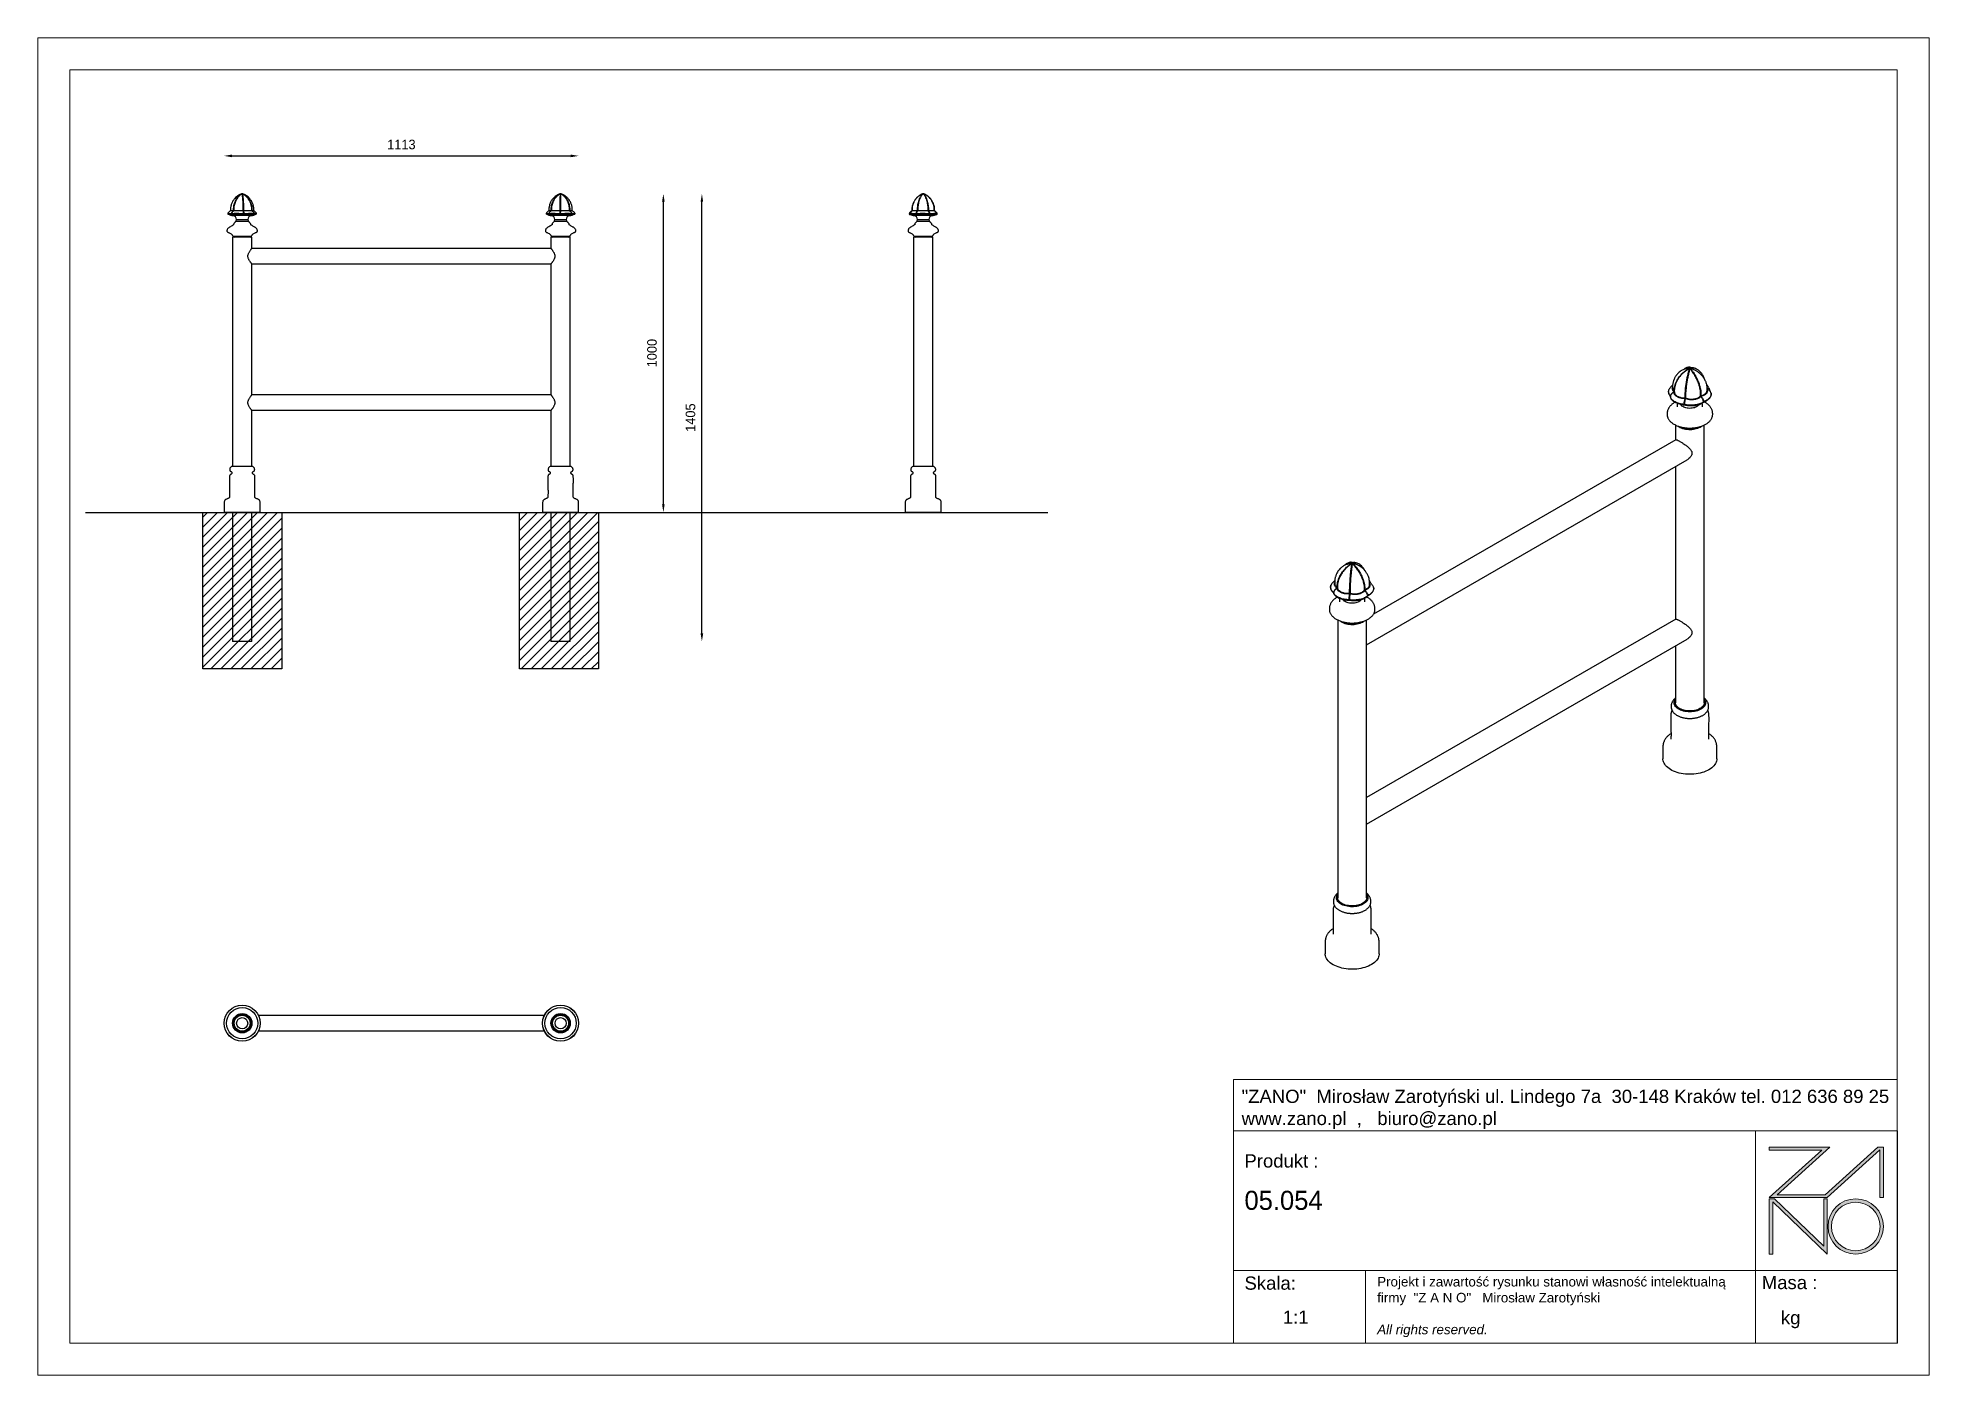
# Model space of a CAD drawing. Header units: millimetres. Extents: x 3225 to 9165, y -3447 to 753.
import ezdxf

# ---------------------------------------------------------------- set-up
doc = ezdxf.new("R2010")
doc.units = ezdxf.units.MM
doc.header["$PDSIZE"] = -1
doc.layers.add('tabelka', color=155, linetype='Continuous')
doc.layers.add('WYMIAR', color=96, linetype='Continuous')
doc.dimstyles.new('1-1', dxfattribs={"dimtxt": 30, "dimasz": 25, "dimexe": 6.25, "dimexo": 30, "dimgap": 20.625, "dimtad": 1, "dimdec": 1, "dimtxsty": 'Standard', "dimcen": 0, "dimclrd": 2, "dimclre": 2, "dimclrt": 2, "dimadec": 0, "dimazin": 0, "dimtfac": 1, "dimtdec": 1, "dimtmove": 0, "dimatfit": 3, "dimfxl": 0, "dimarcsym": 0})

msp = doc.modelspace()

# ---------------------------------------------------------------- blocks, each defined once
blk = doc.blocks.new('zano')
at = {"layer": 'Defpoints', "lineweight": 5}
for points in [[(6270.2, 3716.2), (6270.2, 3707.4), (6434.8, 3707.4), (6270.2, 3558.4), (6452.4, 3558.4), (6617.9, 3708.2), (6617.9, 3558.4), (6628.6, 3558.4), (6628.6, 3716.2), (6610.7, 3716.2), (6446.1, 3567.2), (6295.4, 3567.2), (6459.9, 3716.2), (6270.2, 3716.2), (6270.2, 3707.4)], [(6270.2, 3554.4), (6286.2, 3554.4), (6441.7, 3405.6), (6441.7, 3554.4), (6452.4, 3554.4), (6452.4, 3380.5), (6281, 3544.6), (6281, 3380.5), (6270.2, 3380.5)]]:
    blk.add_hatch(color=251, dxfattribs=at).paths.add_polyline_path(points)
h = blk.add_hatch(color=251, dxfattribs=at)
h.paths.add_polyline_path([(6454.7, 3467.4, 1), (6628.6, 3467.4, 1)])
h.paths.add_polyline_path([(6617.9, 3467.4, -1), (6465.4, 3467.4, -1)], flags=16)
at = {"layer": 'Defpoints', "color": 251, "lineweight": 5}
blk.add_lwpolyline([(6434.8, 3707.4), (6270.2, 3558.4), (6452.4, 3558.4), (6617.9, 3708.2), (6617.9, 3558.4), (6628.6, 3558.4), (6628.6, 3716.2), (6610.7, 3716.2), (6446.1, 3567.2), (6295.4, 3567.2), (6459.9, 3716.2), (6270.2, 3716.2), (6270.2, 3707.4), (6432.1, 3707.4)], dxfattribs=at)
for points in [[(6270.2, 3716.2), (6270.2, 3707.4), (6434.8, 3707.4), (6270.2, 3558.4), (6452.4, 3558.4), (6617.9, 3708.2), (6617.9, 3558.4), (6628.6, 3558.4), (6628.6, 3716.2), (6610.7, 3716.2), (6446.1, 3567.2), (6295.4, 3567.2), (6459.9, 3716.2), (6270.2, 3716.2), (6270.2, 3707.4)], [(6270.2, 3554.4), (6286.2, 3554.4), (6441.7, 3405.6), (6441.7, 3554.4), (6452.4, 3554.4), (6452.4, 3380.5), (6281, 3544.6), (6281, 3380.5), (6270.2, 3380.5)]]:
    blk.add_lwpolyline(points, close=True, dxfattribs=at)
for radius in [87, 76.3]:
    blk.add_circle((6541.7, 3467.4), radius, dxfattribs=at)
blk = doc.blocks.new('TABELA')
at = {"layer": 'tabelka', "lineweight": 5}
for p, q in [((4587.4, 3929.4), (6672.4, 3929.4)), ((4587.4, 3767.6), (4587.4, 3929.4)), ((4587.4, 3929.4), (6672.4, 3929.4)), ((6226.5, 3767.6), (6226.5, 3329)), ((4587.4, 3329), (6672.4, 3329)), ((5001.6, 3329), (5001.6, 3100.4)), ((6226.5, 3329), (6226.5, 3100.4))]:
    blk.add_line(p, q, dxfattribs=at)
blk.add_lwpolyline([(4587.4, 3767.6), (6672.4, 3767.6), (6672.4, 3100.4), (4587.4, 3100.4)], close=True, dxfattribs=at)
blk.add_blockref('zano', (0, 0))
at = {"layer": 'tabelka', "lineweight": 5, "attachment_point": 1}
for s, insert, char_height, width in [('{\\fArial|b0|i0|c238|p34;"ZANO"  Mirosław Zarotyński ul. Lindego 7a  30-148 Kraków tel. 012 636 89 25\\Pwww.zano.pl  ,   biuro@zano.pl}', (4613, 3896.9), 41.595, 2040.38), ('{\\fArial|b0|i0|c238|p34;Produkt : }', (4622, 3694.1), 41.595, 265.273), ('{\\fCentury Gothic|b0|i0|c238|p34;05.054}', (4622, 3579.5), 60, 713.135), ('{\\fArial|b0|i0|c238|p34;Skala: }', (4622, 3310.3), 41.595, 191.675), ('{\\fArial|b0|i0|c238|p34;Masa :}', (6246.7, 3312.2), 41.595, 200.457), ('{\\fArial|b0|i0|c238|p34;1:1}', (4742.5, 3203.5), 41.595, 42.482), ('{\\fArial|b0|i0|c238|p34;kg}', (6306.7, 3201.8), 41.595, 42.482)]:
    blk.add_mtext(s, dxfattribs=dict(at, insert=insert, char_height=char_height, width=width))
at = {"layer": 'tabelka', "color": 1, "lineweight": 5, "insert": (5038.9, 3308.9), "char_height": 30, "width": 1186.12, "attachment_point": 1}
blk.add_mtext('{\\fArial|b0|i0|c0|p34;Projekt i zawartość rysunku stanowi własność intelektualną firmy \\fArial|b0|i0|c238|p34; "Z A N O"   Mirosław Zarotyński\\fArial|b0|i1|c238|p34;\\P\\PAll rights reserved.}', dxfattribs=at)
blk = doc.blocks.new('*D5')
at = {"layer": 'Defpoints', "color": 0, "transparency": 16777216}
for p in [(4866.9, 263.1), (5189.7, 263.1), (4985.7, -737)]:
    blk.add_point(p, dxfattribs=at)
at = {"layer": 'WYMIAR', "color": 2, "lineweight": -2, "transparency": 16777216}
blk.add_line((5189.7, -712), (5189.7, 238.1), dxfattribs=at)
at = {"layer": 'WYMIAR', "color": 2, "transparency": 16777216}
for points in [[(5185.5, 238.1), (5193.8, 238.1), (5189.7, 263.1)], [(5185.5, -712), (5193.8, -712), (5189.7, -737)]]:
    blk.add_solid(points, dxfattribs=at)
at = {"layer": 'WYMIAR', "color": 2, "transparency": 16777216, "insert": (5154, -237), "char_height": 30, "attachment_point": 5, "rotation": 90}
blk.add_mtext('1000', dxfattribs=at)
blk = doc.blocks.new('*D7')
at = {"layer": 'Defpoints', "color": 0, "transparency": 16777216}
for p in [(4923.6, 382.4), (3810.2, -717.4), (4923.6, -716.1)]:
    blk.add_point(p, dxfattribs=at)
at = {"layer": 'WYMIAR', "color": 2, "lineweight": -2, "transparency": 16777216}
blk.add_line((3835.2, 382.4), (4898.6, 382.4), dxfattribs=at)
at = {"layer": 'WYMIAR', "color": 2, "transparency": 16777216}
for points in [[(3835.2, 386.6), (3835.2, 378.2), (3810.2, 382.4)], [(4898.6, 386.6), (4898.6, 378.2), (4923.6, 382.4)]]:
    blk.add_solid(points, dxfattribs=at)
at = {"layer": 'WYMIAR', "color": 2, "transparency": 16777216, "insert": (4366.9, 418), "char_height": 30, "attachment_point": 5}
blk.add_mtext('1113', dxfattribs=at)
blk = doc.blocks.new('*D9')
at = {"layer": 'Defpoints', "color": 0, "transparency": 16777216}
for p in [(4866.9, 263.1), (5310.7, 263.1), (4897, -1142.4)]:
    blk.add_point(p, dxfattribs=at)
at = {"layer": 'WYMIAR', "color": 2, "lineweight": -2, "transparency": 16777216}
blk.add_line((5310.7, -1117.4), (5310.7, 238.1), dxfattribs=at)
at = {"layer": 'WYMIAR', "color": 2, "transparency": 16777216}
for points in [[(5306.5, 238.1), (5314.8, 238.1), (5310.7, 263.1)], [(5306.5, -1117.4), (5314.8, -1117.4), (5310.7, -1142.4)]]:
    blk.add_solid(points, dxfattribs=at)
at = {"layer": 'WYMIAR', "color": 2, "transparency": 16777216, "insert": (5275, -439.6), "char_height": 30, "attachment_point": 5, "rotation": 90}
blk.add_mtext('1405', dxfattribs=at)

# ---------------------------------------------------------------- dimensions: what is measured, and where the dimension line sits
at = {"layer": 'WYMIAR'}
dim = msp.add_linear_dim(base=(4923.63, 382.4), p1=(3810.16, -717.42), p2=(4923.63, -716.12), text='1113', dimstyle='1-1', override={"dimse1": 1, "dimse2": 1}, dxfattribs=at)
dim.commit()
dim.dimension.update_dxf_attribs({"geometry": '*D7', "text_midpoint": (4366.9, 418.03)})
for base, p1, text, picture, middle in [((5189.66, 263.1), (4985.75, -737.05), '1000', '*D5', (5154.03, -236.97)), ((5310.65, 263.1), (4897.05, -1142.4), '1405', '*D9', (5275.03, -439.65))]:
    dim = msp.add_linear_dim(base=base, p1=p1, p2=(4866.86, 263.1), angle=90, text=text, dimstyle='1-1', override={"dimse1": 1, "dimse2": 1}, dxfattribs=at)
    dim.commit()
    dim.dimension.update_dxf_attribs({"geometry": picture, "text_midpoint": middle})

# ---------------------------------------------------------------- hatches: boundary and pattern name
h = msp.add_hatch()
h.set_pattern_fill('ANSI31', color=256, scale=7)
h.paths.add_polyline_path([(3742.86, -737.05), (3990.93, -737.05), (3990.93, -1228.65), (3742.86, -1228.65)])
h.paths.add_polyline_path([(4737.68, -737.05), (4985.75, -737.05), (4985.75, -1228.65), (4737.68, -1228.65)])

# ---------------------------------------------------------------- linework, layer by layer
for p, q in [((3865.48, 262.95), (3863.01, 261.37)), ((3888.87, 243.69), (3887.11, 246.17)), ((6003.93, 263.01), (6002.95, 262.59)), ((6004.36, 263.1), (6004.36, 263.1)), ((6007.81, 263.02), (6007.8, 263.02)), ((3822.5, 199.59), (3822.44, 199.62)), ((3830.38, 210.62), (3830.37, 210.62)), ((3833.37, 198.23), (3833.84, 198.16)), ((3883.74, 194.71), (3838.63, 194.71)), ((3848.9, 182.83), (3848.9, 182.44)), ((3848.9, 182.83), (3884.9, 182.83)), ((3848.9, 182.44), (3884.9, 182.44)), ((3895.17, 194.71), (3883.74, 194.71)), ((3884.9, 182.44), (3884.9, 182.83)), ((3897.21, 210.52), (3897.2, 215.07)), ((3903.41, 210.62), (3903.42, 210.62)), ((4895.17, 194.71), (4838.63, 194.71)), ((4848.9, 182.83), (4848.9, 182.44)), ((4848.9, 182.83), (4884.9, 182.83)), ((4848.9, 182.44), (4884.9, 182.44)), ((4884.9, 182.44), (4884.9, 182.83)), ((4901.95, 198.16), (4902.36, 198.22)), ((5961.94, 200.79), (5961.95, 200.8)), ((5963.31, 198.71), (5963.64, 198.6)), ((5969.74, 209.41), (5969.75, 209.41)), ((5970.34, 209.41), (5970.34, 209.41)), ((5970.46, 210.63), (5970.44, 210.63)), ((6005, 194.71), (5977.53, 194.71)), ((5987.8, 182.83), (5987.8, 182.44)), ((5987.8, 182.83), (6023.8, 182.83)), ((5987.8, 182.44), (6023.8, 182.44)), ((6034.07, 194.71), (6005, 194.71)), ((6023.8, 182.44), (6023.8, 182.83)), ((6040.1, 210.62), (6040.1, 210.62)), ((6040.79, 209.4), (6040.79, 209.41)), ((6041.14, 210.63), (6041.16, 210.63)), ((6041.26, 209.41), (6041.25, 209.41)), ((6046.95, 198.16), (6047.19, 198.27)), ((6047.19, 198.27), (6047.24, 198.29)), ((6047.22, 198.26), (6048.29, 198.7)), ((6048.56, 200.5), (6048.55, 200.62)), ((3836.75, 127.6), (3836.75, -593.05)), ((3897.05, 127.6), (3836.75, 127.6)), ((3837.31, 130.72), (3884.53, 130.72)), ((3879.12, 175.81), (3846.38, 175.81)), ((3887.41, 175.81), (3879.12, 175.81)), ((3884.53, 130.72), (3896.48, 130.72)), ((3897.05, 91.75), (3897.05, 127.6)), ((4836.75, 127.6), (4836.75, 91.75)), ((4897.05, 127.6), (4836.75, 127.6)), ((4837.31, 130.72), (4896.47, 130.72)), ((4887.41, 175.81), (4846.38, 175.81)), ((4896.47, 130.72), (4896.48, 130.72)), ((4897.05, -593.05), (4897.05, 127.6)), ((5975.65, 127.6), (5975.65, -593.05)), ((6035.95, 127.6), (5975.65, 127.6)), ((5976.21, 130.72), (6004.96, 130.72)), ((6005.22, 175.81), (5985.28, 175.81)), ((6004.96, 130.72), (6035.38, 130.72)), ((6026.31, 175.81), (6005.22, 175.81)), ((6035.95, -593.05), (6035.95, 127.6)), ((4836.75, 91.75), (3897.05, 91.75)), ((3897.05, -368.25), (3897.05, 43.45)), ((3897.05, 43.45), (4836.75, 43.45)), ((4836.75, 43.45), (4836.75, -368.25)), ((8417.51, -283.47), (8417.23, -283.51)), ((8467.45, -355.19), (8467.49, -354.93)), ((4836.75, -368.25), (3897.05, -368.25)), ((8352.41, -372.55), (8352.39, -372.82)), ((8365.05, -360.95), (8365.15, -361.29)), ((8395.65, -399.54), (8395.89, -399.61)), ((8456.34, -391.23), (8456.37, -391.2)), ((3897.05, -593.05), (3897.05, -416.55)), ((3897.05, -416.55), (4836.75, -416.55)), ((4836.75, -416.55), (4836.75, -593.05)), ((8368.35, -462.8), (8368.35, -509.52)), ((8387.32, -469.46), (8387.32, -469.84)), ((8439.82, -469.84), (8439.82, -469.47)), ((8458.8, -1335.01), (8458.8, -462.81)), ((8369.11, -509.08), (7419.87, -1057.07)), ((3899.92, -593.47), (3833.87, -593.47)), ((3898.67, -593.05), (3835.13, -593.05)), ((4893.86, -593.47), (4833.87, -593.47)), ((4892.84, -593.05), (4835.13, -593.05)), ((4898.67, -593.05), (4892.84, -593.05)), ((4899.92, -593.47), (4893.86, -593.47)), ((5986.73, -593.47), (5972.77, -593.47)), ((5987.45, -593.05), (5974.03, -593.05)), ((6038.82, -593.47), (5986.73, -593.47)), ((6037.57, -593.05), (5987.45, -593.05)), ((7398.14, -1153.27), (8405.33, -571.83)), ((8368.35, -593.18), (8368.35, -1072.93)), ((3374.34, -737.05), (6397.41, -737.05)), ((3923.4, -737.05), (3810.4, -737.05)), ((3836.75, -737.05), (3836.75, -1142.4)), ((3897.05, -1142.4), (3897.05, -737.05)), ((4913.03, -737.05), (4810.4, -737.05)), ((4836.75, -737.05), (4836.75, -1142.4)), ((4897.05, -1142.4), (4897.05, -737.05)), ((4923.4, -737.05), (4913.03, -737.05)), ((5973.18, -737.05), (5949.3, -737.05)), ((6062.3, -737.05), (5973.18, -737.05)), ((7350.31, -897.41), (7346.15, -897.76)), ((7286.77, -965.37), (7286.53, -965.8)), ((7294.44, -990.02), (7294.47, -990.14)), ((7298.28, -961.39), (7298.3, -961.56)), ((7306.82, -972.79), (7306.82, -973.41)), ((7306.82, -973.41), (7307.04, -975.21)), ((7401.83, -999.68), (7401.9, -999.63)), ((7407.64, -956.71), (7408, -957.08)), ((7409.99, -957.33), (7410.44, -958.92)), ((7307.69, -1075.1), (7307.69, -1947.32)), ((7326.66, -1081.76), (7326.66, -1082.15)), ((7379.16, -1082.15), (7379.16, -1081.78)), ((8369.11, -1072.5), (7398.14, -1633.03)), ((7398.14, -1123.65), (7398.14, -1075.11)), ((3897.05, -1142.4), (3836.75, -1142.4)), ((4897.05, -1142.4), (4836.75, -1142.4)), ((7398.14, -1716.68), (8405.33, -1135.24)), ((7398.14, -1687.07), (7398.14, -1150.91)), ((8368.35, -1156.59), (8368.35, -1335.01)), ((8374.42, -1348.08), (8374.38, -1348.04)), ((8452.76, -1348.04), (8452.73, -1348.08)), ((7398.14, -1947.32), (7398.14, -1714.32)), ((7307.34, -1944.38), (7307.69, -1942.73)), ((7313.76, -1960.38), (7313.72, -1960.34)), ((7392.1, -1960.35), (7392.07, -1960.38)), ((4815.56, -2317.38), (3918.24, -2317.38)), ((3918.24, -2365.68), (4815.56, -2365.68))]:
    msp.add_line(p, q)
at = {"flags": 128}
for points in [[(8443.01, -397.89), (8441.66, -399.98), (8439.78, -402.03), (8437.45, -403.92), (8434.71, -405.63), (8431.61, -407.11), (8428.2, -408.35), (8424.54, -409.31), (8420.69, -410), (8416.72, -410.39), (8412.7, -410.47), (8408.69, -410.26), (8404.77, -409.74), (8401, -408.93), (8397.44, -407.84), (8394.16, -406.5), (8391.21, -404.92), (8388.64, -403.13), (8386.5, -401.16), (8384.82, -399.05), (8383.94, -397.51)], [(8451.28, -466.17), (8448.82, -468.11), (8445.55, -470.21), (8441.91, -472.1), (8437.93, -473.75), (8433.67, -475.14), (8429.17, -476.26), (8424.49, -477.09), (8419.68, -477.62), (8414.8, -477.85), (8409.9, -477.77), (8405.05, -477.39), (8400.3, -476.71), (8395.7, -475.74), (8391.32, -474.48), (8387.19, -472.96), (8383.37, -471.19), (8379.91, -469.19), (8376.84, -466.98), (8375.83, -466.14)], [(8441.15, -469.17), (8440.78, -469.36), (8437.12, -471.04), (8433.16, -472.46), (8428.95, -473.62), (8424.53, -474.49), (8419.97, -475.06), (8415.32, -475.33), (8410.66, -475.29), (8406.03, -474.94), (8401.5, -474.3), (8397.13, -473.36), (8392.97, -472.13), (8389.08, -470.64), (8386.47, -469.41)], [(7382.08, -1010.68), (7381.15, -1012.08), (7379.31, -1014.15), (7377.02, -1016.06), (7374.32, -1017.78), (7371.25, -1019.29), (7367.87, -1020.55), (7364.23, -1021.54), (7360.4, -1022.25), (7356.44, -1022.67), (7352.42, -1022.78), (7348.41, -1022.59), (7344.47, -1022.1), (7340.68, -1021.32), (7337.1, -1020.26), (7333.79, -1018.94), (7330.81, -1017.38), (7328.2, -1015.61), (7326.02, -1013.66), (7324.3, -1011.56), (7323.56, -1010.34)], [(7390.62, -1078.48), (7388.16, -1080.42), (7384.89, -1082.52), (7381.25, -1084.41), (7377.27, -1086.06), (7373.01, -1087.45), (7368.51, -1088.57), (7363.83, -1089.4), (7359.02, -1089.93), (7354.14, -1090.16), (7349.24, -1090.08), (7344.39, -1089.7), (7339.64, -1089.02), (7335.04, -1088.04), (7330.65, -1086.79), (7326.53, -1085.26), (7322.71, -1083.49), (7319.25, -1081.49), (7316.18, -1079.29), (7315.17, -1078.44)], [(7380.49, -1081.48), (7380.12, -1081.67), (7376.46, -1083.35), (7372.5, -1084.77), (7368.29, -1085.92), (7363.87, -1086.79), (7359.31, -1087.37), (7354.66, -1087.63), (7350, -1087.6), (7345.37, -1087.25), (7340.84, -1086.6), (7336.47, -1085.66), (7332.31, -1084.44), (7328.42, -1082.95), (7325.81, -1081.72)], [(8462.4, -1330.11), (8463, -1333.03), (8463.08, -1335.97), (8462.63, -1338.91), (8461.67, -1341.8), (8460.19, -1344.62), (8458.22, -1347.33), (8455.78, -1349.92), (8452.88, -1352.34), (8449.58, -1354.58), (8445.89, -1356.62), (8441.86, -1358.42), (8437.52, -1359.97), (8432.94, -1361.26), (8428.15, -1362.27), (8423.2, -1362.99), (8418.15, -1363.41), (8413.06, -1363.54), (8407.97, -1363.35), (8402.94, -1362.87), (8398.02, -1362.09), (8393.26, -1361.02), (8388.73, -1359.68), (8384.45, -1358.07), (8380.49, -1356.22), (8376.87, -1354.15), (8373.64, -1351.87), (8370.84, -1349.41), (8368.49, -1346.79), (8366.62, -1344.05), (8365.24, -1341.22), (8364.38, -1338.32), (8364.04, -1335.38), (8364.23, -1332.44), (8364.93, -1329.52), (8366.16, -1326.66), (8367.88, -1323.89), (8368.35, -1323.27)], [(8460.54, -1329.77), (8461.13, -1332.67), (8461.18, -1335.6), (8460.7, -1338.52), (8459.67, -1341.39), (8458.13, -1344.17), (8456.08, -1346.85), (8453.55, -1349.39), (8450.57, -1351.76), (8447.16, -1353.93), (8443.38, -1355.88), (8439.26, -1357.59), (8434.85, -1359.03), (8430.19, -1360.2), (8425.35, -1361.07), (8420.38, -1361.64), (8415.32, -1361.91), (8410.25, -1361.86), (8405.22, -1361.5), (8400.28, -1360.83), (8395.49, -1359.87), (8390.9, -1358.61), (8386.58, -1357.09), (8382.56, -1355.3), (8378.89, -1353.28), (8375.61, -1351.04), (8372.76, -1348.62), (8370.38, -1346.04), (8368.48, -1343.32), (8367.1, -1340.5), (8366.24, -1337.62), (8365.92, -1334.69), (8366.14, -1331.77), (8366.89, -1328.87), (8368.18, -1326.04), (8368.35, -1325.74)], [(8458.8, -1330.43), (8459.24, -1332.79), (8459.27, -1335.65), (8458.77, -1338.5), (8457.74, -1341.29), (8456.2, -1344.01), (8454.15, -1346.61), (8451.63, -1349.08), (8448.66, -1351.37), (8445.28, -1353.46), (8441.53, -1355.32), (8437.45, -1356.95), (8433.09, -1358.3), (8428.5, -1359.38), (8423.74, -1360.17), (8418.85, -1360.65), (8413.91, -1360.83), (8408.96, -1360.69), (8404.07, -1360.25), (8399.28, -1359.51), (8394.67, -1358.47), (8390.28, -1357.15), (8386.16, -1355.56), (8382.36, -1353.72), (8378.92, -1351.66), (8375.9, -1349.4), (8373.31, -1346.96), (8371.2, -1344.37), (8369.58, -1341.67), (8368.48, -1338.88), (8367.91, -1336.04), (8367.87, -1333.18), (8368.35, -1330.43)], [(8458.8, -1325.74), (8459.42, -1326.91), (8460.54, -1329.77)], [(8498.32, -1511.11), (8498.12, -1514.15), (8497.39, -1518.02), (8496.13, -1521.84), (8494.35, -1525.59), (8492.06, -1529.25), (8489.27, -1532.79), (8486, -1536.19), (8482.28, -1539.43), (8478.12, -1542.49), (8473.55, -1545.35), (8468.6, -1548), (8463.31, -1550.4), (8457.7, -1552.56), (8451.81, -1554.45), (8445.68, -1556.07), (8439.35, -1557.4), (8432.85, -1558.43), (8426.24, -1559.16), (8419.54, -1559.59), (8412.8, -1559.71), (8406.07, -1559.52), (8399.39, -1559.02), (8392.79, -1558.22), (8386.33, -1557.12), (8380.04, -1555.72), (8373.96, -1554.04), (8368.14, -1552.09), (8362.6, -1549.87), (8357.38, -1547.41), (8352.52, -1544.72), (8348.04, -1541.81), (8343.98, -1538.71), (8340.35, -1535.43), (8337.2, -1531.99), (8334.52, -1528.42), (8332.34, -1524.74), (8330.68, -1520.97), (8329.54, -1517.14), (8328.93, -1513.26), (8328.83, -1511.12)], [(7398.14, -1935.57), (7399.01, -1936.78), (7400.63, -1939.57), (7401.75, -1942.45), (7402.34, -1945.37), (7402.42, -1948.31), (7401.96, -1951.25), (7400.99, -1954.14), (7399.51, -1956.95), (7397.53, -1959.67), (7395.08, -1962.25), (7392.19, -1964.67), (7388.87, -1966.91), (7385.18, -1968.94), (7381.15, -1970.74), (7376.81, -1972.3), (7372.22, -1973.58), (7367.43, -1974.59), (7362.48, -1975.3), (7357.43, -1975.72), (7352.34, -1975.84), (7347.25, -1975.66), (7342.22, -1975.17), (7337.3, -1974.39), (7332.55, -1973.32), (7328.01, -1971.97), (7323.74, -1970.36), (7319.78, -1968.51), (7316.17, -1966.43), (7312.95, -1964.14), (7310.15, -1961.68), (7307.81, -1959.07), (7305.94, -1956.33), (7304.57, -1953.49), (7303.71, -1950.59), (7303.38, -1947.65), (7303.57, -1944.71), (7303.57, -1944.71)], [(7398.14, -1938.05), (7398.66, -1939.02), (7399.82, -1941.87), (7400.45, -1944.77), (7400.54, -1947.7), (7400.09, -1950.62), (7399.1, -1953.49), (7397.6, -1956.29), (7395.58, -1958.97), (7393.08, -1961.52), (7390.13, -1963.9), (7386.76, -1966.09), (7383, -1968.06), (7378.9, -1969.78), (7374.51, -1971.25), (7369.87, -1972.43), (7365.04, -1973.33), (7360.07, -1973.92), (7355.02, -1974.21), (7349.95, -1974.18), (7344.91, -1973.84), (7339.96, -1973.2), (7335.16, -1972.25), (7330.56, -1971.02), (7326.21, -1969.51), (7322.17, -1967.74), (7318.47, -1965.74), (7315.17, -1963.52), (7312.29, -1961.1), (7309.87, -1958.53), (7307.94, -1955.82), (7306.52, -1953.01), (7305.62, -1950.13), (7305.26, -1947.21), (7305.45, -1944.28), (7305.45, -1944.28)], [(7398.14, -1942.73), (7398.29, -1943.36), (7398.65, -1946.21), (7398.48, -1949.07), (7397.78, -1951.9), (7396.54, -1954.67), (7394.8, -1957.34), (7392.57, -1959.89), (7389.87, -1962.29), (7386.73, -1964.51), (7383.2, -1966.51), (7379.32, -1968.29), (7375.13, -1969.81), (7370.67, -1971.06), (7366.01, -1972.03), (7361.19, -1972.7), (7356.28, -1973.06), (7351.33, -1973.12), (7346.39, -1972.86), (7341.53, -1972.3), (7336.81, -1971.44), (7332.27, -1970.29), (7327.98, -1968.87), (7323.98, -1967.18), (7320.32, -1965.25), (7317.04, -1963.11), (7314.18, -1960.78), (7311.77, -1958.28), (7309.85, -1955.64), (7308.43, -1952.9), (7307.54, -1950.09), (7307.17, -1947.24), (7307.34, -1944.38), (7307.34, -1944.38)], [(7437.66, -2123.42), (7437.56, -2125.5), (7436.96, -2129.37), (7435.83, -2133.21), (7434.18, -2136.98), (7432.01, -2140.66), (7429.34, -2144.23), (7426.19, -2147.67), (7422.58, -2150.95), (7418.53, -2154.06), (7414.06, -2156.97), (7409.2, -2159.67), (7403.99, -2162.14), (7398.45, -2164.36), (7392.63, -2166.31), (7386.56, -2168), (7380.27, -2169.4), (7373.81, -2170.51), (7367.22, -2171.32), (7360.54, -2171.82), (7353.81, -2172.02), (7347.07, -2171.9), (7340.37, -2171.48), (7333.75, -2170.75), (7327.25, -2169.72), (7320.92, -2168.4), (7314.78, -2166.79), (7308.89, -2164.9), (7303.28, -2162.75), (7297.98, -2160.35), (7293.02, -2157.71), (7288.45, -2154.85), (7284.28, -2151.8), (7280.55, -2148.56), (7277.27, -2145.16), (7274.47, -2141.62), (7272.17, -2137.96), (7270.38, -2134.21), (7269.11, -2130.39), (7268.37, -2126.53), (7268.16, -2123.42)]]:
    msp.add_lwpolyline(points, dxfattribs=at)
for points in [[(3742.86, -737.05), (3990.93, -737.05), (3990.93, -1228.65), (3742.86, -1228.65)], [(4737.68, -737.05), (4985.75, -737.05), (4985.75, -1228.65), (4737.68, -1228.65)]]:
    msp.add_lwpolyline(points, close=True)
for centre, radius in [((3866.9, -2341.53), 56.74), ((3866.9, -2341.53), 56.5), ((3866.9, -2341.53), 49.18), ((3866.9, -2341.53), 30.41), ((3866.9, -2341.53), 30.15), ((3866.9, -2341.53), 27.25), ((3866.9, -2341.53), 25.31), ((3866.9, -2341.53), 24.96), ((4866.9, -2341.53), 56.74), ((4866.9, -2341.53), 56.5), ((4866.9, -2341.53), 49.18), ((4866.9, -2341.53), 30.41), ((4866.9, -2341.53), 30.15), ((4866.9, -2341.53), 27.25), ((4866.9, -2341.53), 25.31), ((4866.9, -2341.53), 24.96), ((3866.9, -2341.53), 17.5), ((4866.9, -2341.53), 17.5)]:
    msp.add_circle(centre, radius)
for centre, radius, start, end in [((3865.21, 261.9), 1.2, 90.006782, 109.62889), ((3865.31, 263.37), 0.455, 247.62672, 292.37328), ((3866.05, 261.9), 1.2, 90.001509, 115.314662), ((3867.12, 264.15), 1.23, 256.471399, 283.528601), ((3868.04, 261.9), 1.2, 61.901973, 90.000653), ((3868.58, 261.9), 1.2, 70.437745, 89.975534), ((3868.71, 263.15), 0.232, 252.964424, 301.523534), ((4865.21, 261.9), 1.2, 90.00832, 109.834406), ((4865.15, 263.21), 0.295, 242.140046, 297.859954), ((4865.86, 261.9), 1.2, 90.009688, 116.995528), ((4866.84, 264.17), 1.25, 256.554449, 283.445551), ((4867.86, 261.9), 1.2, 61.580126, 89.992964), ((4868.58, 263.27), 0.356, 244.66187, 295.33813), ((4868.59, 261.9), 1.2, 70.156615, 89.992928), ((6004.21, 261.91), 1.19, 103.888107, 110.658166), ((6004.26, 261.9), 1.2, 90.003179, 111.110858), ((6004.76, 263.83), 0.911, 254.242287, 285.757713), ((6006.74, 263.89), 0.971, 254.743725, 285.256275), ((6007.3, 261.9), 1.2, 68.504567, 89.986749), ((6007.34, 261.9), 1.2, 68.888424, 89.979927), ((3846.91, 251.46), 57.36, 244.802999, 261.702449), ((3833.15, 201.02), 1.35, 261.441616, 278.558384), ((3836.9, 182.83), 12, 0, 81.702449), ((3839.75, 209.84), 0.455, 255.08268, 284.91732), ((3840.23, 204.05), 6.48, 87.830017, 92.169983), ((3838.9, 182.44), 10, 318.468015, 0), ((3870.7, 191.54), 18.98, 88.766412, 91.233588), ((3870.77, 210.64), 1.25, 261.021542, 278.978458), ((3871.71, 203.54), 3.87, 265.019709, 274.980291), ((3896.9, 182.83), 12, 98.297551, 180), ((3894.9, 182.44), 10, 180, 221.531985), ((3886.89, 251.46), 57.36, 278.297551, 295.196632), ((3897.37, 207.96), 2.57, 86.35441, 93.64559), ((3897.92, 209.59), 0.207, 247.773694, 292.226306), ((3905.46, 200.24), 0.57, 256.357689, 283.642311), ((4846.91, 251.46), 57.36, 244.589024, 261.702449), ((4829.92, 200.51), 0.84, 258.963826, 281.036174), ((4837.15, 209.68), 0.292, 251.344641, 288.655359), ((4837.68, 206.61), 3.92, 87.137753, 92.862247), ((4836.9, 182.83), 12, 0, 81.702449), ((4838.9, 182.44), 10, 318.468015, 0), ((4865.71, 203.59), 3.92, 265.051422, 274.948578), ((4865.96, 191.3), 19.23, 88.774551, 91.225449), ((4865.94, 210.65), 1.27, 261.078013, 278.921987), ((4896.9, 182.83), 12, 98.297551, 180), ((4894.9, 182.44), 10, 180, 221.531985), ((4895.18, 205.64), 4.89, 87.469846, 92.530154), ((4886.89, 251.46), 57.36, 278.297551, 295.410626), ((4895.69, 209.74), 0.354, 253.063405, 286.936595), ((4902.68, 200.7), 1.04, 260.132031, 279.867969), ((5985.81, 251.46), 57.36, 248.033419, 261.702449), ((5975.8, 182.83), 12, 0, 81.702449), ((5983.76, 202.5), 2.83, 264.153935, 275.846065), ((5977.8, 182.44), 10, 318.468015, 0), ((5988.07, 210.31), 0.922, 259.532226, 280.467774), ((5988.38, 196.73), 13.8, 88.545391, 91.454609), ((6021.58, 195.76), 14.77, 88.595829, 91.404171), ((6021.87, 210.37), 0.984, 259.867651, 280.132349), ((6035.8, 182.83), 12, 98.297551, 180), ((6033.8, 182.44), 10, 180, 221.531985), ((6025.77, 202.69), 3.02, 264.350445, 275.649555), ((6025.79, 251.46), 57.36, 278.297551, 291.967239), ((3841.94, 132.6), 5, 202.140412, 270), ((3891.85, 132.6), 5, 270, 337.859588), ((4841.94, 132.6), 5, 202.140412, 270), ((4891.85, 132.6), 5, 270, 337.859588), ((5980.84, 132.6), 5, 202.140412, 270), ((6030.75, 132.6), 5, 270, 337.859588), ((8405.77, -288.4), 5.32, 19.530564, 25.240186), ((8410.96, -283.68), 1.25, 281.832068, 315.390046), ((8413.28, -284.41), 3.29, 252.820764, 267.619395), ((8414.69, -282.76), 1.65, 245.355037, 275.085121), ((8414.1, -284.45), 3.18, 292.100052, 305.122062), ((8417.28, -285.24), 0.922, 185.707264, 219.063487), ((8351.58, -372.16), 0.776, 358.979451, 45.805105), ((8360.24, -359.99), 4.33, 20.025213, 24.767619), ((8394.76, -402.88), 4.62, 74.094136, 86.344984), ((8398.91, -380.11), 2.47, 66.175776, 94.265603), ((8399.66, -376.18), 3.5, 255.525861, 264.917539), ((8448.5, -372.4), 1.57, 99.605996, 137.616824), ((8446.74, -369.8), 3.48, 294.581874, 302.641031), ((8458.03, -392.05), 2.46, 108.760839, 128.461677), ((8413.59, -400.35), 73.24, 253.769574, 285.426938), ((7361.82, -890.92), 14.15, 213.267482, 215.563655), ((7349.96, -896.36), 1.11, 288.531379, 323.565256), ((7352.76, -896.68), 3.34, 257.678584, 272.552999), ((7353.49, -894.93), 1.72, 250.506408, 279.725175), ((7353.23, -896.59), 3.44, 300.452457, 311.644179), ((7356.4, -897.16), 0.919, 196.444127, 232.390686), ((7293.51, -989.7), 1, 15.130224, 53.701049), ((7334.48, -954.96), 34.82, 214.102033, 214.733854), ((7306, -973.48), 0.819, 5.063257, 63.771623), ((7345.4, -993.49), 2.62, 71.617003, 98.614239), ((7345.79, -989.31), 3.55, 260.378605, 269.854418), ((7392.64, -981.33), 1.28, 104.234991, 147.862263), ((7390.38, -978.96), 3.85, 302.672535, 309.425134), ((7403.37, -999.86), 1.85, 113.886575, 138.210383), ((7343.26, -1016.77), 5.03, 79.369633, 90.863034), ((7352.92, -1012.51), 73.39, 254.486514, 285.210352), ((8442.1, -1336.43), 21.26, 17.303311, 38.237749), ((7323.57, -1948.23), 20.31, 141.451059, 170.013198), ((7323.5, -1947.26), 18.3, 149.782701, 170.637616)]:
    msp.add_arc(centre, radius, start, end)
for points, knots in [([(3864.82, 263.01), (3863.58, 262.54), (3861.22, 261.64), (3858.13, 260.08), (3855.56, 258.61), (3853.35, 257.19), (3850.11, 254.88), (3845.96, 251.31), (3842.15, 247.05), (3839.51, 243.45), (3837.74, 240.71), (3836.04, 237.67), (3834.33, 234.07), (3832.65, 229.63), (3831.37, 224.94), (3830.56, 220.14), (3830.16, 215.49), (3830.29, 212.26), (3830.36, 210.62)], [0, 0, 0, 0, 0.0593135, 0.1129419, 0.1545945, 0.1914904, 0.2299115, 0.3326005, 0.4352059, 0.4841612, 0.5318289, 0.5806943, 0.6394866, 0.7096215, 0.7923576, 0.8557101, 0.9270132, 1, 1, 1, 1]), ([(3839.98, 210.52), (3839.92, 212.58), (3839.8, 216.71), (3840.5, 223.11), (3841.81, 229.63), (3843.96, 236.6), (3847.08, 243.67), (3850.64, 249.43), (3853.98, 253.69), (3856.77, 256.69), (3859.26, 258.95), (3861.09, 260.37), (3862.84, 261.63), (3864.13, 262.37), (3865.13, 262.95)], [0, 0, 0, 0, 0.0951128, 0.1916758, 0.2979548, 0.405868, 0.536769, 0.6708159, 0.7418013, 0.813282, 0.8842485, 0.9196846, 0.9374024, 1, 1, 1, 1]), ([(3863.01, 261.37), (3862.89, 261.29), (3862.5, 261.04), (3861.59, 260.36), (3859.77, 258.96), (3857.28, 256.7), (3854.47, 253.7), (3851.13, 249.48), (3847.54, 243.72), (3844.43, 236.69), (3842.28, 229.66), (3841.02, 223.17), (3840.37, 216.74), (3840.44, 212.61), (3840.47, 210.52)], [0, 0, 0, 0, 0.00859112, 0.02732986, 0.06480754, 0.13986259, 0.21493555, 0.29053604, 0.42897571, 0.57074808, 0.68315054, 0.79728139, 0.89788243, 1, 1, 1, 1]), ([(3865.13, 262.95), (3865.1, 262.96), (3865.03, 262.99), (3864.94, 263.01), (3864.86, 263.03), (3864.81, 263.03), (3864.81, 263.03), (3864.81, 263.03)], [0, 0, 0, 0, 0.1527353, 0.415554, 0.610035, 0.8566789, 1, 1, 1, 1]), ([(3865.13, 262.95), (3865.33, 263.01), (3865.61, 263.09), (3865.91, 263.09), (3865.99, 263.09)], [0, 0, 0, 0, 0.7204912, 1, 1, 1, 1]), ([(3865.76, 263.1), (3865.65, 263.1), (3865.51, 263.1), (3865.35, 263.1), (3865.31, 263.1), (3865.3, 263.1)], [0, 0, 0, 0, 0.6893565, 0.91179, 1, 1, 1, 1]), ([(3866.84, 262.95), (3866.79, 262.96), (3866.68, 262.99), (3866.5, 263.01), (3866.3, 263.03), (3866.08, 263.03), (3865.88, 263.03), (3865.71, 263.02), (3865.58, 262.99), (3865.51, 262.96), (3865.48, 262.95)], [0, 0, 0, 0, 0.0835629, 0.2273478, 0.3337517, 0.4686894, 0.6546108, 0.7552025, 0.8970211, 1, 1, 1, 1]), ([(3866.36, 263.1), (3866.33, 263.1), (3866.26, 263.1), (3866.16, 263.1), (3866.08, 263.1), (3866.05, 263.1), (3866.05, 263.1), (3866.05, 263.1)], [0, 0, 0, 0, 0.1750382, 0.5018942, 0.7502057, 0.8626171, 1, 1, 1, 1]), ([(3866.05, 263.1), (3866.05, 263.1), (3866.05, 263.1), (3866.06, 263.1), (3866.08, 263.1), (3866.14, 263.1), (3866.23, 263.1), (3866.34, 263.1), (3866.41, 263.1), (3866.47, 263.1), (3866.59, 263.1), (3866.77, 263.1), (3866.9, 263.1), (3866.97, 263.1)], [0, 0, 0, 0, 0.0180585, 0.0380283, 0.0661368, 0.1007533, 0.1996164, 0.2674229, 0.3014429, 0.328862, 0.3853623, 0.6185311, 1, 1, 1, 1]), ([(3867.38, 263.1), (3867.38, 263.1), (3867.36, 263.1), (3867.33, 263.1), (3867.28, 263.1), (3867.19, 263.1), (3867.03, 263.1), (3866.89, 263.1), (3866.83, 263.1), (3866.82, 263.1)], [0, 0, 0, 0, 0.0018685, 0.0465279, 0.091632, 0.177726, 0.4324582, 0.9716529, 1, 1, 1, 1]), ([(3866.84, 262.95), (3866.85, 263.01), (3866.88, 263.11), (3866.95, 263.1), (3866.97, 263.1), (3866.97, 263.1)], [0, 0, 0, 0, 0.5031266, 0.9926672, 1, 1, 1, 1]), ([(3870.29, 210.52), (3870.28, 212.58), (3870.25, 216.71), (3870.2, 223.11), (3870.06, 229.63), (3869.78, 236.6), (3869.33, 243.67), (3868.81, 249.43), (3868.31, 253.69), (3867.89, 256.69), (3867.52, 258.95), (3867.28, 260.37), (3867.05, 261.63), (3866.93, 262.37), (3866.84, 262.95)], [0, 0, 0, 0, 0.0951128, 0.1916758, 0.2979549, 0.405868, 0.536769, 0.6708158, 0.7418013, 0.8132821, 0.8842484, 0.9196846, 0.9374025, 1, 1, 1, 1]), ([(3866.97, 263.1), (3866.97, 263.1), (3867.05, 263.1), (3867.22, 263.11), (3867.35, 263.01), (3867.41, 262.95)], [0, 0, 0, 0, 0.0073296, 0.496873, 1, 1, 1, 1]), ([(3866.97, 263.1), (3866.97, 263.1), (3867.04, 263.1), (3867.17, 263.1), (3867.34, 263.1), (3867.46, 263.1), (3867.57, 263.1), (3867.64, 263.1), (3867.71, 263.1), (3867.75, 263.1), (3867.83, 263.1), (3867.92, 263.1), (3867.99, 263.1), (3868.03, 263.1), (3868.04, 263.1), (3868.04, 263.1), (3868.04, 263.1)], [0, 0, 0, 0, 0.0037152, 0.2460941, 0.4119952, 0.5258181, 0.604161, 0.6721858, 0.7065638, 0.7413811, 0.7637057, 0.8659865, 0.936141, 0.9713344, 0.9997081, 1, 1, 1, 1]), ([(3868.6, 262.95), (3868.59, 262.96), (3868.55, 262.99), (3868.46, 263.01), (3868.33, 263.03), (3868.17, 263.03), (3868, 263.03), (3867.81, 263.02), (3867.64, 263), (3867.49, 262.97), (3867.41, 262.95)], [0, 0, 0, 0, 0.08357668, 0.22738724, 0.33380668, 0.46876641, 0.65471801, 0.71097726, 0.85487257, 1, 1, 1, 1]), ([(3867.41, 262.95), (3867.6, 262.37), (3867.84, 261.63), (3868.1, 260.37), (3868.38, 258.95), (3868.72, 256.7), (3869.11, 253.69), (3869.56, 249.48), (3870.05, 243.72), (3870.5, 236.69), (3870.83, 229.66), (3871.06, 223.17), (3871.2, 216.74), (3871.14, 212.61), (3871.11, 210.52)], [0, 0, 0, 0, 0.0625975, 0.0803154, 0.1157516, 0.1867179, 0.2577014, 0.3291837, 0.4600818, 0.5941313, 0.7004107, 0.8083243, 0.9034452, 1, 1, 1, 1]), ([(3867.43, 263.1), (3867.43, 263.1), (3867.52, 263.1), (3867.6, 263.09), (3867.68, 263.09)], [0, 0, 0, 0, 0.0255431, 1, 1, 1, 1]), ([(3868.04, 263.1), (3868.03, 263.1), (3868.03, 263.1), (3868, 263.1), (3867.94, 263.1), (3867.85, 263.1), (3867.77, 263.1), (3867.73, 263.1), (3867.72, 263.1)], [0, 0, 0, 0, 0.1138942, 0.2246464, 0.4065595, 0.7354935, 0.9574253, 1, 1, 1, 1]), ([(3868.15, 263.1), (3868.2, 263.1), (3868.28, 263.1), (3868.4, 263.1), (3868.47, 263.1), (3868.51, 263.1)], [0, 0, 0, 0, 0.3453984, 0.67316881, 1, 1, 1, 1]), ([(3868.51, 263.1), (3868.5, 263.1), (3868.44, 263.1), (3868.33, 263.1), (3868.23, 263.1), (3868.18, 263.1)], [0, 0, 0, 0, 0.1472478, 0.533004, 1, 1, 1, 1]), ([(3868.98, 263.03), (3868.98, 263.03), (3868.99, 263.03), (3868.96, 263.02), (3868.91, 262.99), (3868.86, 262.96), (3868.83, 262.95)], [0, 0, 0, 0, 0.2373737, 0.4595022, 0.7726277, 1, 1, 1, 1]), ([(3868.83, 262.95), (3869.97, 262.37), (3871.43, 261.63), (3873.41, 260.37), (3875.5, 258.95), (3878.34, 256.7), (3881.54, 253.69), (3885.32, 249.48), (3889.4, 243.72), (3892.97, 236.69), (3895.45, 229.66), (3896.93, 223.17), (3897.72, 216.74), (3897.6, 212.61), (3897.54, 210.52)], [0, 0, 0, 0, 0.0625975, 0.0803154, 0.1157516, 0.186718, 0.2577014, 0.3291837, 0.4600818, 0.5941314, 0.7004107, 0.8083243, 0.9034452, 1, 1, 1, 1]), ([(3903.43, 210.62), (3903.5, 212.26), (3903.64, 215.49), (3903.24, 220.14), (3902.43, 224.94), (3901.15, 229.63), (3899.46, 234.07), (3897.75, 237.67), (3896.05, 240.71), (3894.29, 243.45), (3891.64, 247.05), (3887.84, 251.31), (3883.69, 254.88), (3880.44, 257.19), (3878.24, 258.61), (3875.67, 260.08), (3872.57, 261.64), (3870.21, 262.54), (3868.97, 263.01)], [0, 0, 0, 0, 0.0729868, 0.1442899, 0.2076425, 0.2903785, 0.3605134, 0.4193058, 0.4681711, 0.5158388, 0.5647941, 0.6673995, 0.7700887, 0.8085096, 0.8454057, 0.8870581, 0.9406865, 1, 1, 1, 1]), ([(3887.24, 246.25), (3887.21, 246.3), (3886.77, 246.96), (3885.7, 248.42), (3883.91, 250.71), (3881.83, 253.06), (3879.65, 255.25), (3877.41, 257.26), (3875.39, 258.85), (3873.63, 260.09), (3872.17, 261.02), (3870.65, 261.93), (3869.57, 262.46), (3869.05, 262.71)], [0, 0, 0, 0, 0.00757335, 0.09170949, 0.20736189, 0.34255784, 0.45659594, 0.57139726, 0.69997188, 0.76945751, 0.84023698, 0.92433741, 1, 1, 1, 1]), ([(3897.25, 213.69), (3897.23, 214.95), (3897.2, 217.71), (3896.6, 222.23), (3895.64, 226.89), (3894.5, 231.2), (3893.1, 235.23), (3891.55, 238.85), (3889.92, 242), (3888.48, 244.41), (3887.57, 245.76), (3887.24, 246.25)], [0, 0, 0, 0, 0.11289509, 0.24808363, 0.38019992, 0.51367311, 0.63855866, 0.75443616, 0.86143991, 0.95001083, 1, 1, 1, 1]), ([(4864.81, 263.01), (4863.91, 262.68), (4862.18, 262.03), (4859.91, 260.98), (4858.1, 260.06), (4856.63, 259.25), (4855.3, 258.46), (4853.93, 257.59), (4851.34, 255.84), (4847.79, 253.02), (4844.31, 249.57), (4841.73, 246.55), (4839.7, 243.87), (4837.53, 240.55), (4835.31, 236.46), (4833.19, 231.49), (4831.62, 226.31), (4830.62, 221.04), (4830.09, 215.96), (4830.21, 212.42), (4830.27, 210.62)], [0, 0, 0, 0, 0.0427162, 0.0822306, 0.1114321, 0.1337304, 0.156712, 0.1807694, 0.2058801, 0.2963854, 0.3823292, 0.4242973, 0.4733099, 0.5321078, 0.6009997, 0.680723, 0.7727161, 0.8421407, 0.9195133, 1, 1, 1, 1]), ([(4837.48, 210.52), (4837.42, 212.58), (4837.29, 216.71), (4838.05, 223.11), (4839.48, 229.63), (4841.83, 236.6), (4845.25, 243.67), (4849.15, 249.43), (4852.82, 253.69), (4855.88, 256.69), (4858.61, 258.95), (4860.61, 260.37), (4862.52, 261.63), (4863.92, 262.37), (4865.02, 262.95)], [0, 0, 0, 0, 0.0951128, 0.1916757, 0.2979547, 0.4058681, 0.5367689, 0.6708159, 0.7418014, 0.8132817, 0.8842485, 0.9196844, 0.9374022, 1, 1, 1, 1]), ([(4853.25, 253.65), (4852.28, 252.57), (4849.54, 249.51), (4845.64, 243.72), (4842.21, 236.69), (4839.86, 229.66), (4838.47, 223.17), (4837.75, 216.74), (4837.83, 212.61), (4837.87, 210.52)], [0, 0, 0, 0, 0.09621667, 0.27257446, 0.45317804, 0.59636696, 0.74175757, 0.86991285, 1, 1, 1, 1]), ([(4864.47, 262.5), (4864.11, 262.3), (4863.13, 261.78), (4861.66, 260.85), (4860.04, 259.73), (4858.11, 258.25), (4855.83, 256.27), (4853.88, 254.37), (4852.85, 253.2), (4852.65, 252.98)], [0, 0, 0, 0, 0.0892975, 0.2369022, 0.3685172, 0.4918445, 0.7164401, 0.9462449, 1, 1, 1, 1]), ([(4865.02, 262.95), (4864.99, 262.96), (4864.93, 262.99), (4864.87, 263.01), (4864.82, 263.03), (4864.79, 263.03), (4864.8, 263.03), (4864.8, 263.03)], [0, 0, 0, 0, 0.1710702, 0.4654704, 0.6832924, 0.959549, 1, 1, 1, 1]), ([(4865.02, 262.95), (4865.23, 263.01), (4865.48, 263.08), (4865.74, 263.08), (4865.78, 263.08)], [0, 0, 0, 0, 0.8486624, 1, 1, 1, 1]), ([(4865.74, 263.1), (4865.64, 263.1), (4865.5, 263.1), (4865.34, 263.1), (4865.3, 263.1), (4865.29, 263.1)], [0, 0, 0, 0, 0.645616, 0.9427851, 1, 1, 1, 1]), ([(4866.55, 262.95), (4866.51, 262.96), (4866.39, 262.99), (4866.22, 263.01), (4866.02, 263.03), (4865.81, 263.03), (4865.63, 263.03), (4865.48, 263.02), (4865.37, 262.99), (4865.31, 262.96), (4865.29, 262.95)], [0, 0, 0, 0, 0.0835668, 0.2273742, 0.3337545, 0.46871, 0.6546251, 0.7552162, 0.8970321, 1, 1, 1, 1]), ([(4865.55, 210.52), (4865.52, 212.58), (4865.47, 216.71), (4865.54, 223.11), (4865.63, 229.63), (4865.73, 236.6), (4865.84, 243.67), (4865.95, 249.43), (4866.05, 253.69), (4866.13, 256.69), (4866.21, 258.95), (4866.29, 260.37), (4866.37, 261.63), (4866.47, 262.37), (4866.55, 262.95)], [0, 0, 0, 0, 0.0951128, 0.1916758, 0.2979548, 0.405868, 0.536769, 0.6708158, 0.7418012, 0.8132821, 0.8842484, 0.9196846, 0.9374024, 1, 1, 1, 1]), ([(4866.14, 263.1), (4866.12, 263.1), (4866.07, 263.1), (4865.98, 263.1), (4865.91, 263.1), (4865.87, 263.1), (4865.86, 263.1), (4865.86, 263.1)], [0, 0, 0, 0, 0.13524269, 0.45159937, 0.72509666, 0.87630005, 1, 1, 1, 1]), ([(4865.86, 263.1), (4865.86, 263.1), (4865.86, 263.1), (4865.88, 263.1), (4865.93, 263.1), (4866.02, 263.1), (4866.12, 263.1), (4866.19, 263.1), (4866.25, 263.1), (4866.38, 263.1), (4866.61, 263.1), (4866.78, 263.1), (4866.88, 263.1)], [0, 0, 0, 0, 0.0146871, 0.0434807, 0.0789377, 0.1802186, 0.2496433, 0.284493, 0.3125908, 0.3704483, 0.6092854, 1, 1, 1, 1]), ([(4866.86, 263.1), (4866.76, 263.1), (4866.62, 263.1), (4866.4, 263.1), (4866.29, 263.1), (4866.21, 263.1), (4866.16, 263.1), (4866.14, 263.1), (4866.14, 263.1)], [0, 0, 0, 0, 0.5461154, 0.7488683, 0.8962941, 0.9426931, 0.9929953, 1, 1, 1, 1]), ([(4867.13, 262.95), (4867.14, 262.37), (4867.16, 261.63), (4867.12, 260.37), (4867.07, 258.95), (4866.97, 256.7), (4866.85, 253.69), (4866.71, 249.48), (4866.57, 243.72), (4866.46, 236.69), (4866.41, 229.66), (4866.41, 223.17), (4866.43, 216.74), (4866.39, 212.61), (4866.37, 210.52)], [0, 0, 0, 0, 0.0625975, 0.0803154, 0.1157516, 0.1867179, 0.2577014, 0.3291837, 0.4600818, 0.5941313, 0.7004107, 0.8083243, 0.9034452, 1, 1, 1, 1]), ([(4866.55, 262.95), (4866.6, 263.01), (4866.69, 263.11), (4866.82, 263.1), (4866.88, 263.1), (4866.88, 263.1)], [0, 0, 0, 0, 0.5031291, 0.9926708, 1, 1, 1, 1]), ([(4866.88, 263.1), (4866.88, 263.1), (4866.92, 263.1), (4867.03, 263.11), (4867.1, 263.01), (4867.13, 262.95)], [0, 0, 0, 0, 0.0073322, 0.4968747, 1, 1, 1, 1]), ([(4866.88, 263.1), (4866.93, 263.1), (4867.02, 263.1), (4867.16, 263.1), (4867.27, 263.1), (4867.36, 263.1), (4867.43, 263.1), (4867.49, 263.1), (4867.53, 263.1), (4867.62, 263.1), (4867.71, 263.1), (4867.8, 263.1), (4867.84, 263.1), (4867.86, 263.1), (4867.86, 263.1), (4867.86, 263.1)], [0, 0, 0, 0, 0.2174829, 0.3881072, 0.5051452, 0.5856551, 0.6662153, 0.6865403, 0.7150804, 0.7502625, 0.8507469, 0.9196881, 0.9542556, 0.9821302, 1, 1, 1, 1]), ([(4868.43, 262.95), (4868.41, 262.96), (4868.36, 262.99), (4868.25, 263.01), (4868.1, 263.03), (4867.92, 263.03), (4867.71, 263.03), (4867.49, 263.02), (4867.31, 262.99), (4867.18, 262.96), (4867.13, 262.95)], [0, 0, 0, 0, 0.0835527, 0.2273627, 0.3337673, 0.4687072, 0.6546142, 0.7552238, 0.8970275, 1, 1, 1, 1]), ([(4867.86, 263.1), (4867.86, 263.1), (4867.86, 263.1), (4867.82, 263.1), (4867.76, 263.1), (4867.68, 263.1), (4867.59, 263.1), (4867.54, 263.1), (4867.52, 263.1)], [0, 0, 0, 0, 0.1222899, 0.2500489, 0.386091, 0.662385, 0.8762422, 1, 1, 1, 1]), ([(4867.92, 263.09), (4867.98, 263.09), (4868.26, 263.08), (4868.53, 263.01), (4868.74, 262.95)], [0, 0, 0, 0, 0.2196964, 1, 1, 1, 1]), ([(4868.09, 263.1), (4868.15, 263.1), (4868.25, 263.1), (4868.38, 263.1), (4868.44, 263.1), (4868.47, 263.1)], [0, 0, 0, 0, 0.4450766, 0.7538638, 1, 1, 1, 1]), ([(4894.96, 210.52), (4895, 212.58), (4895.08, 216.71), (4894.39, 223.11), (4893.05, 229.63), (4890.8, 236.6), (4887.49, 243.67), (4883.7, 249.43), (4880.13, 253.69), (4877.15, 256.69), (4874.5, 258.95), (4872.57, 260.37), (4870.74, 261.63), (4869.44, 262.37), (4868.43, 262.95)], [0, 0, 0, 0, 0.0951128, 0.1916758, 0.2979548, 0.4058682, 0.536769, 0.6708158, 0.741801, 0.8132821, 0.884248, 0.9196846, 0.9374025, 1, 1, 1, 1]), ([(4868.59, 263.1), (4868.59, 263.1), (4868.58, 263.1), (4868.55, 263.1), (4868.51, 263.1), (4868.48, 263.1), (4868.47, 263.1)], [0, 0, 0, 0, 0.4164366, 0.7224138, 0.8934358, 1, 1, 1, 1]), ([(4868.99, 263.03), (4868.99, 263.03), (4868.98, 263.03), (4868.93, 263.02), (4868.86, 263), (4868.78, 262.97), (4868.74, 262.95)], [0, 0, 0, 0, 0.3245532, 0.434627, 0.7160918, 1, 1, 1, 1]), ([(4868.74, 262.95), (4869.8, 262.37), (4871.16, 261.63), (4873.01, 260.37), (4874.95, 258.95), (4877.58, 256.7), (4880.54, 253.69), (4884.05, 249.48), (4887.84, 243.72), (4891.15, 236.69), (4893.45, 229.66), (4894.83, 223.17), (4895.58, 216.74), (4895.45, 212.61), (4895.39, 210.52)], [0, 0, 0, 0, 0.0625978, 0.0803153, 0.1157518, 0.1867178, 0.2577014, 0.3291834, 0.460082, 0.5941312, 0.7004108, 0.8083243, 0.9034452, 1, 1, 1, 1]), ([(4903.53, 210.62), (4903.58, 212.25), (4903.7, 215.47), (4903.29, 220.09), (4902.49, 224.85), (4901.25, 229.52), (4899.6, 233.95), (4897.91, 237.54), (4896.22, 240.57), (4894.47, 243.3), (4892.31, 246.27), (4889.59, 249.47), (4886.31, 252.69), (4883.42, 255.08), (4881.16, 256.72), (4879.53, 257.82), (4877.69, 258.95), (4875.36, 260.25), (4872.42, 261.71), (4870.17, 262.56), (4868.99, 263.01)], [0, 0, 0, 0, 0.0729618, 0.1434328, 0.2062421, 0.2884564, 0.3582549, 0.4168884, 0.4655497, 0.5127619, 0.5614823, 0.62915, 0.6999677, 0.766141, 0.7964177, 0.8247653, 0.8536762, 0.8926707, 0.9436115, 1, 1, 1, 1]), ([(6003.79, 263.01), (6003.07, 262.73), (6001.72, 262.21), (5999.6, 261.23), (5997.29, 260.05), (5994.44, 258.35), (5991.63, 256.38), (5989.24, 254.45), (5987.42, 252.81), (5985.8, 251.23), (5984.02, 249.33), (5981.94, 246.88), (5979.51, 243.58), (5977.24, 239.92), (5975.23, 236.02), (5973.52, 232.07), (5972.06, 227.97), (5970.93, 223.75), (5970.24, 219.38), (5970.03, 214.92), (5970.32, 211.97), (5970.45, 210.63)], [0, 0, 0, 0, 0.0354608, 0.0654236, 0.1053247, 0.1553489, 0.2178233, 0.2609986, 0.2943488, 0.3285032, 0.3636508, 0.4120714, 0.473672, 0.5485948, 0.6062581, 0.6704927, 0.7418745, 0.8008884, 0.8660932, 0.9397463, 1, 1, 1, 1]), ([(6003.84, 263.01), (6002.92, 262.64), (6001.27, 261.98), (5999.24, 260.98), (5997.67, 260.13), (5996.2, 259.28), (5994.55, 258.23), (5992.82, 257.01), (5990.54, 255.27), (5987.65, 252.74), (5984.27, 249.2), (5981.24, 245.35), (5978.74, 241.55), (5976.7, 237.9), (5975.19, 234.71), (5973.97, 231.77), (5972.91, 228.88), (5971.91, 225.64), (5971.12, 222.07), (5970.67, 218.16), (5970.61, 214.26), (5970.91, 211.69), (5971.04, 210.63)], [0, 0, 0, 0, 0.0458692, 0.0823528, 0.1044444, 0.1286077, 0.1612075, 0.1946941, 0.2254856, 0.2925067, 0.3702728, 0.4475905, 0.5140471, 0.5752992, 0.6360083, 0.6725663, 0.7188048, 0.775266, 0.8252007, 0.883241, 0.9516609, 1, 1, 1, 1]), ([(5988.03, 210.52), (5987.99, 212.58), (5987.89, 216.71), (5988.36, 223.11), (5989.24, 229.63), (5990.65, 236.6), (5992.69, 243.67), (5995.01, 249.43), (5997.18, 253.69), (5998.99, 256.69), (6000.61, 258.95), (6001.82, 260.37), (6002.96, 261.63), (6003.83, 262.37), (6004.51, 262.95)], [0, 0, 0, 0, 0.0951128, 0.1916758, 0.2979548, 0.4058682, 0.536769, 0.6708158, 0.741801, 0.8132821, 0.884248, 0.9196846, 0.9374025, 1, 1, 1, 1]), ([(6005.01, 262.95), (6004.41, 262.37), (6003.64, 261.63), (6002.52, 260.37), (6001.35, 258.95), (5999.71, 256.7), (5997.87, 253.69), (5995.68, 249.48), (5993.33, 243.72), (5991.3, 236.69), (5989.9, 229.66), (5989.11, 223.17), (5988.7, 216.74), (5988.72, 212.61), (5988.74, 210.52)], [0, 0, 0, 0, 0.0625978, 0.0803153, 0.1157518, 0.1867178, 0.2577014, 0.3291834, 0.460082, 0.5941312, 0.7004108, 0.8083243, 0.9034452, 1, 1, 1, 1]), ([(6003.83, 262.99), (6003.84, 263), (6003.84, 263.01), (6003.86, 263.02), (6003.87, 263.02)], [0, 0, 0, 0, 0.7243355, 1, 1, 1, 1]), ([(6004.51, 262.95), (6004.47, 262.96), (6004.37, 262.99), (6004.23, 263.01), (6004.09, 263.03), (6003.95, 263.03), (6003.87, 263.03), (6003.84, 263.02), (6003.84, 263.02)], [0, 0, 0, 0, 0.1164737, 0.316947, 0.4652767, 0.6533849, 0.912542, 1, 1, 1, 1]), ([(6004.26, 263.1), (6004.26, 263.1), (6004.27, 263.1), (6004.31, 263.1), (6004.38, 263.1), (6004.43, 263.1), (6004.49, 263.1), (6004.66, 263.1), (6004.99, 263.1), (6005.28, 263.1), (6005.45, 263.1)], [0, 0, 0, 0, 0.0353077, 0.1413664, 0.2141321, 0.2506172, 0.2800382, 0.3406453, 0.5907818, 1, 1, 1, 1]), ([(6004.51, 262.95), (6004.66, 263.01), (6004.96, 263.11), (6005.29, 263.1), (6005.45, 263.1), (6005.45, 263.1)], [0, 0, 0, 0, 0.50312245, 0.99267174, 1, 1, 1, 1]), ([(6005.45, 263.1), (6005.45, 263.1), (6005.38, 263.1), (6005.25, 263.11), (6005.09, 263.01), (6005.01, 262.95)], [0, 0, 0, 0, 0.0073073, 0.4968478, 1, 1, 1, 1]), ([(6006.48, 262.95), (6006.45, 262.96), (6006.35, 262.99), (6006.18, 263.01), (6005.99, 263.03), (6005.76, 263.03), (6005.56, 263.03), (6005.37, 263.02), (6005.19, 263), (6005.07, 262.97), (6005.01, 262.95)], [0, 0, 0, 0, 0.0835737, 0.2273843, 0.3338072, 0.468768, 0.6547136, 0.710983, 0.8548669, 1, 1, 1, 1]), ([(6005.44, 263.1), (6005.44, 263.1), (6005.44, 263.1), (6005.46, 263.1), (6005.48, 263.1), (6005.51, 263.1), (6005.54, 263.1), (6005.59, 263.1), (6005.66, 263.1), (6005.76, 263.1), (6005.87, 263.1), (6005.93, 263.1), (6005.98, 263.1), (6006.05, 263.1), (6006.11, 263.1), (6006.11, 263.1), (6006.11, 263.1)], [0, 0, 0, 0, 0.1145617, 0.193189, 0.2472891, 0.2942694, 0.3180156, 0.3420477, 0.357475, 0.4281131, 0.4765585, 0.5008694, 0.5204706, 0.5608329, 0.7274483, 1, 1, 1, 1]), ([(6006.25, 263.1), (6006.25, 263.1), (6006.25, 263.1), (6006.23, 263.1), (6006.19, 263.1), (6006.14, 263.1), (6006.07, 263.1), (6005.98, 263.1), (6005.9, 263.1), (6005.87, 263.1), (6005.87, 263.1)], [0, 0, 0, 0, 0.2446741, 0.4376, 0.5343212, 0.614812, 0.6946843, 0.8569155, 0.996171, 1, 1, 1, 1]), ([(6006.48, 262.95), (6006.42, 263.01), (6006.28, 263.11), (6006.17, 263.1), (6006.11, 263.1), (6006.11, 263.1)], [0, 0, 0, 0, 0.5031084, 0.9926863, 1, 1, 1, 1]), ([(6006.11, 263.1), (6006.11, 263.1), (6006.26, 263.1), (6006.58, 263.11), (6006.85, 263.01), (6007, 262.95)], [0, 0, 0, 0, 0.0073135, 0.4968623, 1, 1, 1, 1]), ([(6006.11, 263.1), (6006.21, 263.1), (6006.38, 263.1), (6006.61, 263.1), (6006.78, 263.1), (6006.92, 263.1), (6007.01, 263.1), (6007.08, 263.1), (6007.12, 263.1), (6007.19, 263.1), (6007.25, 263.1), (6007.29, 263.1), (6007.3, 263.1), (6007.3, 263.1)], [0, 0, 0, 0, 0.22814825, 0.40714375, 0.52991408, 0.61437303, 0.69890328, 0.7201997, 0.75016083, 0.78707114, 0.89250314, 0.96477328, 1, 1, 1, 1]), ([(6007.11, 263.08), (6006.9, 263.09), (6006.68, 263.1), (6006.46, 263.1), (6006.46, 263.1)], [0, 0, 0, 0, 0.9852492, 1, 1, 1, 1]), ([(6021.22, 210.52), (6021.23, 212.58), (6021.25, 216.71), (6020.89, 223.11), (6020.17, 229.63), (6018.92, 236.6), (6017.08, 243.67), (6014.95, 249.43), (6012.95, 253.69), (6011.27, 256.69), (6009.79, 258.95), (6008.72, 260.37), (6007.71, 261.63), (6007.02, 262.37), (6006.48, 262.95)], [0, 0, 0, 0, 0.0951128, 0.1916757, 0.2979548, 0.4058681, 0.5367689, 0.670816, 0.7418015, 0.8132823, 0.8842485, 0.9196844, 0.9374022, 1, 1, 1, 1]), ([(6007.73, 263.02), (6007.72, 263.02), (6007.69, 263.03), (6007.61, 263.03), (6007.47, 263.03), (6007.3, 263.02), (6007.16, 262.99), (6007.04, 262.96), (6007, 262.95)], [0, 0, 0, 0, 0.0933903, 0.2770358, 0.5300265, 0.6669094, 0.8598607, 1, 1, 1, 1]), ([(6007, 262.95), (6007.62, 262.37), (6008.41, 261.63), (6009.45, 260.37), (6010.54, 258.95), (6012.01, 256.7), (6013.65, 253.69), (6015.6, 249.48), (6017.7, 243.72), (6019.55, 236.69), (6020.85, 229.66), (6021.64, 223.17), (6022.08, 216.74), (6021.99, 212.61), (6021.94, 210.52)], [0, 0, 0, 0, 0.0625973, 0.0803154, 0.1157514, 0.1867181, 0.2577013, 0.3291835, 0.4600818, 0.5941311, 0.7004108, 0.8083243, 0.9034452, 1, 1, 1, 1]), ([(6007.3, 263.1), (6007.3, 263.1), (6007.29, 263.1), (6007.25, 263.1), (6007.19, 263.1), (6007.12, 263.1), (6007.08, 263.1), (6007.07, 263.1)], [0, 0, 0, 0, 0.14332148, 0.34179745, 0.70551046, 0.8913995, 1, 1, 1, 1]), ([(6040.11, 210.62), (6040.23, 211.63), (6040.56, 214.24), (6040.5, 218.28), (6039.98, 222.43), (6039.14, 225.92), (6038.22, 228.89), (6037, 232.29), (6035.32, 236.25), (6032.97, 240.72), (6030.54, 244.53), (6028.16, 247.72), (6025.8, 250.49), (6023.09, 253.25), (6020.04, 255.93), (6016.94, 258.21), (6014.54, 259.7), (6012.79, 260.68), (6011.41, 261.4), (6009.69, 262.22), (6008.4, 262.74), (6007.72, 263.01)], [0, 0, 0, 0, 0.0463504, 0.1194971, 0.1812047, 0.2344125, 0.2808947, 0.3214223, 0.3978132, 0.4747896, 0.5495199, 0.602261, 0.6552879, 0.714659, 0.7789448, 0.8414143, 0.8928244, 0.9113782, 0.9346474, 0.9654189, 1, 1, 1, 1]), ([(6040.56, 210.63), (6040.68, 211.69), (6040.98, 214.26), (6040.93, 218.4), (6040.39, 222.7), (6039.45, 226.47), (6038.45, 229.55), (6037.51, 232.06), (6036.37, 234.79), (6034.9, 237.9), (6032.86, 241.55), (6030.35, 245.35), (6027.32, 249.2), (6023.95, 252.74), (6020.91, 255.4), (6018.3, 257.37), (6016.17, 258.81), (6014.41, 259.86), (6013.02, 260.62), (6011.65, 261.33), (6009.86, 262.18), (6008.48, 262.72), (6007.76, 263.01)], [0, 0, 0, 0, 0.04834, 0.1167613, 0.1853579, 0.2427895, 0.2912213, 0.3315067, 0.3639798, 0.4246901, 0.4859433, 0.5524012, 0.6297204, 0.7074879, 0.7745103, 0.8141572, 0.8574344, 0.892532, 0.9084358, 0.931301, 0.964109, 1, 1, 1, 1]), ([(6041.15, 210.63), (6041.28, 211.86), (6041.56, 214.63), (6041.41, 218.82), (6040.84, 222.97), (6039.85, 226.98), (6038.56, 230.86), (6037.03, 234.59), (6035.26, 238.27), (6033.28, 241.73), (6031.18, 244.84), (6029.33, 247.26), (6026.99, 250.02), (6023.76, 253.31), (6020.27, 256.17), (6017.38, 258.17), (6015.35, 259.44), (6013.59, 260.41), (6012.25, 261.09), (6011.12, 261.63), (6009.67, 262.3), (6008.48, 262.75), (6007.8, 263.01)], [0, 0, 0, 0, 0.0555122, 0.1253337, 0.1871665, 0.242954, 0.3101561, 0.3703996, 0.4242359, 0.4936282, 0.5499055, 0.593257, 0.6305812, 0.7127535, 0.8004703, 0.8353807, 0.8725452, 0.9090337, 0.9265045, 0.9414486, 0.9667182, 1, 1, 1, 1]), ([(3821.73, 201.16), (3821.71, 201.12), (3821.61, 200.92), (3821.63, 200.53), (3821.78, 200.14), (3821.97, 199.89), (3822.07, 199.81), (3822.12, 199.77)], [0, 0, 0, 0, 0.0832808, 0.3708245, 0.5993285, 0.8058595, 1, 1, 1, 1]), ([(3829.78, 209.51), (3828.86, 209.07), (3827.03, 208.21), (3824.74, 206.2), (3822.85, 203.81), (3822.05, 201.95), (3821.65, 201.01)], [0, 0, 0, 0, 0.2511731, 0.4996708, 0.7485297, 1, 1, 1, 1]), ([(3832.95, 199.68), (3831.67, 199.87), (3829.13, 200.26), (3826.05, 200.71), (3823.68, 201.04), (3822.17, 201.21), (3821.73, 201.21), (3821.71, 201.17), (3821.71, 201.17)], [0, 0, 0, 0, 0.1919432, 0.3838972, 0.5830172, 0.782142, 0.9794806, 1, 1, 1, 1]), ([(3822.44, 199.62), (3822.39, 199.64), (3822.19, 199.72), (3822.62, 199.7), (3823.1, 199.66), (3823.34, 199.63), (3823.49, 199.61)], [0, 0, 0, 0, 0.1911689, 0.7599112, 0.8483737, 1, 1, 1, 1]), ([(3823.49, 199.61), (3823.8, 199.58), (3824.55, 199.5), (3826.67, 199.21), (3829.6, 198.79), (3832.15, 198.41), (3833.37, 198.23)], [0, 0, 0, 0, 0.1829664, 0.4483181, 0.7365737, 1, 1, 1, 1]), ([(3839.63, 209.4), (3838.88, 209.4), (3837.36, 209.4), (3835.13, 209.4), (3832.99, 209.41), (3831.33, 209.42), (3830.24, 209.44), (3829.78, 209.44), (3829.57, 209.44), (3829.62, 209.44), (3829.63, 209.44)], [0, 0, 0, 0, 0.1257206, 0.2535724, 0.4243751, 0.6008245, 0.7436709, 0.8894702, 0.978125, 1, 1, 1, 1]), ([(3830.34, 210.63), (3830.34, 210.49), (3830.34, 210.23), (3830.18, 209.89), (3829.97, 209.64), (3829.78, 209.5), (3829.67, 209.46), (3829.64, 209.44)], [0, 0, 0, 0, 0.272646, 0.5329295, 0.7457935, 0.9258556, 1, 1, 1, 1]), ([(3830.37, 210.62), (3830.36, 210.62), (3830.31, 210.62), (3830.51, 210.62), (3830.95, 210.62), (3831.98, 210.64), (3833.57, 210.64), (3835.6, 210.62), (3837.78, 210.57), (3839.24, 210.54), (3839.98, 210.52)], [0, 0, 0, 0, 0.0232528, 0.1118193, 0.2544973, 0.3999694, 0.5702676, 0.7460855, 0.8719756, 1, 1, 1, 1]), ([(3833.84, 198.16), (3833.83, 198.16), (3833.69, 198.22), (3833.42, 198.39), (3833.18, 198.65), (3833.02, 198.95), (3832.92, 199.25), (3832.92, 199.53), (3832.94, 199.67), (3832.95, 199.68)], [0, 0, 0, 0, 0.0124536, 0.2575088, 0.5050623, 0.5650796, 0.7787763, 0.9863354, 1, 1, 1, 1]), ([(3832.95, 199.68), (3832.98, 199.83), (3833.26, 200.96), (3833.99, 202.97), (3835.37, 205.46), (3837.1, 207.52), (3838.58, 208.75), (3839.46, 209.3), (3839.63, 209.4)], [0, 0, 0, 0, 0.0367671, 0.2695876, 0.5024112, 0.7241686, 0.9459375, 1, 1, 1, 1]), ([(3833.35, 199.68), (3833.35, 199.67), (3833.31, 199.53), (3833.29, 199.25), (3833.33, 198.95), (3833.42, 198.65), (3833.57, 198.39), (3833.74, 198.22), (3833.84, 198.16), (3833.84, 198.16)], [0, 0, 0, 0, 0.0136648, 0.2212238, 0.4349204, 0.4949381, 0.7424886, 0.9875468, 1, 1, 1, 1]), ([(3839.87, 209.4), (3839.7, 209.3), (3838.86, 208.75), (3837.43, 207.52), (3835.82, 205.55), (3834.55, 203.3), (3833.84, 201.47), (3833.49, 200.24), (3833.39, 199.83), (3833.35, 199.68)], [0, 0, 0, 0, 0.0540494, 0.2757605, 0.497461, 0.7006394, 0.9038122, 0.9632424, 1, 1, 1, 1]), ([(3871.38, 199.68), (3869.8, 199.87), (3866.65, 200.26), (3861.57, 200.71), (3856.39, 201.04), (3851.29, 201.21), (3847.83, 201.21), (3844.67, 201.14), (3841.79, 201.01), (3838.29, 200.7), (3835.35, 200.25), (3834.02, 199.87), (3833.35, 199.68)], [0, 0, 0, 0, 0.108904, 0.2178136, 0.3307897, 0.4437679, 0.555733, 0.574105, 0.6784099, 0.7827129, 0.8913594, 1, 1, 1, 1]), ([(3833.84, 198.16), (3834.5, 198.35), (3835.83, 198.75), (3838.85, 199.23), (3842.55, 199.54), (3846.79, 199.7), (3850.15, 199.7), (3853.48, 199.64), (3856.81, 199.52), (3861.68, 199.21), (3866.72, 198.75), (3869.98, 198.36), (3871.61, 198.16)], [0, 0, 0, 0, 0.1131646, 0.2261996, 0.3360731, 0.4459485, 0.5543916, 0.571259, 0.6722757, 0.7732908, 0.8865803, 1, 1, 1, 1]), ([(3839.63, 209.4), (3839.68, 209.46), (3839.79, 209.59), (3839.9, 209.85), (3839.97, 210.18), (3839.98, 210.39), (3839.98, 210.52)], [0, 0, 0, 0, 0.2237426, 0.5380356, 0.7011343, 1, 1, 1, 1]), ([(3840.47, 210.52), (3840.47, 210.52), (3840.48, 210.38), (3840.45, 210.17), (3840.33, 209.85), (3840.15, 209.59), (3839.95, 209.46), (3839.87, 209.4)], [0, 0, 0, 0, 0.0212274, 0.2990659, 0.4621202, 0.7763237, 1, 1, 1, 1]), ([(3870.58, 209.4), (3869.76, 209.4), (3868.12, 209.4), (3865.16, 209.4), (3861.77, 209.41), (3858.22, 209.42), (3854.95, 209.44), (3852.38, 209.44), (3849.79, 209.44), (3847.22, 209.43), (3844.54, 209.41), (3842.35, 209.4), (3840.77, 209.4), (3840.14, 209.4), (3839.87, 209.4)], [0, 0, 0, 0, 0.0712774, 0.1425494, 0.2401434, 0.3377514, 0.4188773, 0.5000173, 0.5498569, 0.6441756, 0.7384668, 0.8326904, 0.9269173, 1, 1, 1, 1]), ([(3840.47, 210.52), (3840.75, 210.54), (3841.37, 210.58), (3842.92, 210.62), (3845.06, 210.64), (3847.66, 210.63), (3850.15, 210.62), (3852.67, 210.62), (3855.15, 210.62), (3858.31, 210.64), (3861.75, 210.64), (3865.03, 210.62), (3867.9, 210.57), (3869.5, 210.54), (3870.29, 210.52)], [0, 0, 0, 0, 0.0735024, 0.167612, 0.2617153, 0.3559007, 0.4501203, 0.4999827, 0.5811023, 0.6622056, 0.7596381, 0.8570514, 0.9285215, 1, 1, 1, 1]), ([(3870.58, 209.4), (3870.54, 209.46), (3870.44, 209.59), (3870.34, 209.9), (3870.29, 210.24), (3870.29, 210.45), (3870.29, 210.52)], [0, 0, 0, 0, 0.2237388, 0.5516923, 0.8302583, 1, 1, 1, 1]), ([(3871.38, 199.68), (3871.37, 199.92), (3871.33, 201.09), (3871.23, 203.09), (3871.06, 205.42), (3870.87, 207.37), (3870.72, 208.54), (3870.62, 209.16), (3870.59, 209.34), (3870.58, 209.4)], [0, 0, 0, 0, 0.0572634, 0.2798222, 0.5023832, 0.7060432, 0.9097067, 0.9677695, 1, 1, 1, 1]), ([(3871.11, 210.52), (3871.11, 210.45), (3871.11, 210.24), (3871.09, 209.9), (3871.04, 209.59), (3870.99, 209.46), (3870.97, 209.4)], [0, 0, 0, 0, 0.1697426, 0.4483085, 0.776264, 1, 1, 1, 1]), ([(3897.84, 209.4), (3897.78, 209.4), (3897.66, 209.4), (3896.96, 209.4), (3895.69, 209.41), (3893.81, 209.42), (3891.6, 209.44), (3889.08, 209.44), (3886.08, 209.43), (3882.67, 209.42), (3879.1, 209.4), (3875.15, 209.4), (3872.47, 209.4), (3870.97, 209.4)], [0, 0, 0, 0, 0.0712895, 0.1425732, 0.2401837, 0.3378081, 0.4189478, 0.5001014, 0.5966456, 0.6931607, 0.7869459, 0.880725, 1, 1, 1, 1]), ([(3870.97, 209.4), (3870.98, 209.34), (3871.13, 208.82), (3871.38, 207.62), (3871.67, 205.53), (3871.89, 203.09), (3872, 201.09), (3872.04, 199.92), (3872.05, 199.68)], [0, 0, 0, 0, 0.03223868, 0.26486941, 0.49749001, 0.72010713, 0.94272205, 1, 1, 1, 1]), ([(3871.11, 210.52), (3872.57, 210.55), (3875.17, 210.6), (3879, 210.63), (3882.45, 210.64), (3885.74, 210.63), (3888.64, 210.61), (3891.08, 210.62), (3893.23, 210.64), (3895.06, 210.64), (3896.31, 210.62), (3897.01, 210.57), (3897.14, 210.54), (3897.21, 210.52)], [0, 0, 0, 0, 0.1196952, 0.2133102, 0.3069334, 0.4033999, 0.4999003, 0.5810333, 0.6621504, 0.7595984, 0.8570281, 0.9285097, 1, 1, 1, 1]), ([(3871.61, 198.16), (3871.61, 198.16), (3871.59, 198.22), (3871.54, 198.39), (3871.49, 198.65), (3871.45, 198.95), (3871.41, 199.25), (3871.39, 199.53), (3871.38, 199.67), (3871.38, 199.68)], [0, 0, 0, 0, 0.0124545, 0.2575118, 0.5050635, 0.5650794, 0.7787764, 0.9863351, 1, 1, 1, 1]), ([(3871.61, 198.16), (3873.31, 198.36), (3876.76, 198.76), (3881.92, 199.22), (3886.92, 199.54), (3891.49, 199.7), (3894.45, 199.7), (3897.01, 199.64), (3899.28, 199.52), (3901.87, 199.22), (3903.85, 198.77), (3904.39, 198.36), (3904.67, 198.16)], [0, 0, 0, 0, 0.1111961, 0.2262396, 0.3342279, 0.4459615, 0.5543834, 0.5712475, 0.6707969, 0.7732504, 0.8845472, 1, 1, 1, 1]), ([(3872.05, 199.68), (3872.05, 199.67), (3872.05, 199.53), (3872.03, 199.25), (3871.97, 198.95), (3871.89, 198.65), (3871.79, 198.39), (3871.67, 198.22), (3871.62, 198.16), (3871.61, 198.16)], [0, 0, 0, 0, 0.0136644, 0.2212237, 0.4349208, 0.4949362, 0.7424876, 0.9875476, 1, 1, 1, 1]), ([(3905.33, 199.68), (3905.03, 199.87), (3904.42, 200.26), (3902.41, 200.71), (3899.61, 201.04), (3896.03, 201.21), (3892.99, 201.21), (3889.88, 201.14), (3886.69, 201.01), (3881.97, 200.7), (3877.02, 200.25), (3873.71, 199.87), (3872.05, 199.68)], [0, 0, 0, 0, 0.10890395, 0.21781394, 0.33078963, 0.44376827, 0.55573329, 0.5741051, 0.67840992, 0.78271289, 0.8913592, 1, 1, 1, 1]), ([(3897.84, 209.4), (3897.76, 209.46), (3897.54, 209.59), (3897.32, 209.9), (3897.21, 210.24), (3897.21, 210.45), (3897.21, 210.52)], [0, 0, 0, 0, 0.2237371, 0.5516886, 0.8302565, 1, 1, 1, 1]), ([(3897.54, 210.52), (3898.15, 210.54), (3899.54, 210.58), (3901.27, 210.62), (3902.59, 210.64), (3903.35, 210.63), (3903.39, 210.63), (3903.41, 210.62)], [0, 0, 0, 0, 0.1702434, 0.3849437, 0.6062107, 0.8213255, 1, 1, 1, 1]), ([(3897.54, 210.52), (3897.54, 210.45), (3897.54, 210.24), (3897.62, 209.9), (3897.78, 209.59), (3897.94, 209.46), (3898, 209.4)], [0, 0, 0, 0, 0.1697419, 0.4483072, 0.7762594, 1, 1, 1, 1]), ([(3905.33, 199.68), (3905.26, 199.92), (3904.93, 201.09), (3904.08, 203.09), (3902.6, 205.42), (3900.81, 207.37), (3899.29, 208.54), (3898.28, 209.16), (3897.96, 209.34), (3897.84, 209.4)], [0, 0, 0, 0, 0.0572633, 0.2798218, 0.5023829, 0.7060427, 0.9097058, 0.967769, 1, 1, 1, 1]), ([(3904.16, 209.44), (3904.14, 209.43), (3904.1, 209.43), (3903.3, 209.41), (3901.9, 209.4), (3900.11, 209.4), (3898.64, 209.4), (3898, 209.4)], [0, 0, 0, 0, 0.1842497, 0.4026828, 0.6146165, 0.8330949, 1, 1, 1, 1]), ([(3898, 209.4), (3898.12, 209.34), (3899.06, 208.83), (3900.76, 207.64), (3902.75, 205.55), (3904.34, 203.11), (3905.19, 201.1), (3905.53, 199.92), (3905.6, 199.68)], [0, 0, 0, 0, 0.0322365, 0.2605177, 0.4974954, 0.7162858, 0.9427263, 1, 1, 1, 1]), ([(3904.16, 209.44), (3904.11, 209.47), (3903.91, 209.55), (3903.66, 209.81), (3903.46, 210.21), (3903.45, 210.49), (3903.45, 210.63)], [0, 0, 0, 0, 0.1158867, 0.43494244, 0.71901501, 1, 1, 1, 1]), ([(3912.14, 201.01), (3911.74, 201.95), (3910.94, 203.81), (3909.06, 206.2), (3906.77, 208.21), (3904.94, 209.07), (3904.02, 209.51)], [0, 0, 0, 0, 0.25147, 0.5003287, 0.7488272, 1, 1, 1, 1]), ([(3904.67, 198.16), (3904.68, 198.16), (3904.8, 198.22), (3905.02, 198.39), (3905.2, 198.65), (3905.33, 198.95), (3905.39, 199.25), (3905.37, 199.53), (3905.33, 199.67), (3905.33, 199.68)], [0, 0, 0, 0, 0.01245836, 0.25751341, 0.50506474, 0.56508166, 0.77877752, 0.98633604, 1, 1, 1, 1]), ([(3905.6, 199.68), (3905.6, 199.67), (3905.63, 199.53), (3905.64, 199.25), (3905.54, 198.95), (3905.37, 198.65), (3905.12, 198.39), (3904.83, 198.22), (3904.68, 198.16), (3904.67, 198.16)], [0, 0, 0, 0, 0.0136652, 0.2212232, 0.4349184, 0.4949353, 0.7424839, 0.9875456, 1, 1, 1, 1]), ([(3904.67, 198.16), (3905.73, 198.36), (3907.88, 198.76), (3909.97, 199.21), (3911.16, 199.5), (3911.26, 199.57), (3911.29, 199.59)], [0, 0, 0, 0, 0.2856636, 0.5812102, 0.8586323, 1, 1, 1, 1]), ([(3912.08, 201.17), (3912.08, 201.17), (3912.11, 201.14), (3911.8, 201.01), (3910.59, 200.7), (3908.59, 200.26), (3906.6, 199.88), (3905.6, 199.68)], [0, 0, 0, 0, 0.0126055, 0.2509771, 0.4962387, 0.7441624, 1, 1, 1, 1]), ([(3911.67, 199.77), (3911.75, 199.83), (3911.89, 199.95), (3912.12, 200.33), (3912.2, 200.77), (3912.11, 201.05), (3912.07, 201.17)], [0, 0, 0, 0, 0.2848304, 0.5303794, 0.7926262, 1, 1, 1, 1]), ([(4821.63, 201.2), (4821.59, 201.1), (4821.51, 200.87), (4821.55, 200.49), (4821.68, 200.17), (4821.85, 199.95), (4821.96, 199.86), (4822, 199.83)], [0, 0, 0, 0, 0.20299689, 0.48115401, 0.70235607, 0.88943663, 1, 1, 1, 1]), ([(4829.68, 209.51), (4828.76, 209.08), (4826.93, 208.22), (4824.64, 206.21), (4822.75, 203.83), (4821.95, 201.97), (4821.55, 201.04)], [0, 0, 0, 0, 0.2512838, 0.4998227, 0.7486468, 1, 1, 1, 1]), ([(4829.76, 199.68), (4828.65, 199.87), (4826.44, 200.26), (4823.97, 200.71), (4822.34, 201.03), (4821.57, 201.19), (4821.69, 201.18), (4821.71, 201.18)], [0, 0, 0, 0, 0.2255112, 0.4510344, 0.6849766, 0.9189243, 1, 1, 1, 1]), ([(4822.3, 199.67), (4822.28, 199.68), (4822.24, 199.68), (4822.44, 199.63), (4822.99, 199.52), (4824.62, 199.21), (4827.09, 198.77), (4829.47, 198.36), (4830.68, 198.16)], [0, 0, 0, 0, 0.0575115, 0.0931792, 0.3037285, 0.5204195, 0.7558146, 1, 1, 1, 1]), ([(4830.24, 210.61), (4830.24, 210.58), (4830.28, 210.4), (4830.19, 210.1), (4830, 209.78), (4829.78, 209.58), (4829.62, 209.47), (4829.54, 209.45), (4829.54, 209.44)], [0, 0, 0, 0, 0.06377671, 0.37247677, 0.61404197, 0.81549654, 0.98538069, 1, 1, 1, 1]), ([(4837.06, 209.4), (4836.38, 209.4), (4835.02, 209.4), (4833.1, 209.4), (4831.38, 209.41), (4830.19, 209.42), (4829.58, 209.44), (4829.55, 209.44), (4829.54, 209.44)], [0, 0, 0, 0, 0.1470791, 0.2941451, 0.4955275, 0.6969383, 0.8643393, 1, 1, 1, 1]), ([(4830.68, 198.16), (4830.67, 198.16), (4830.52, 198.22), (4830.24, 198.39), (4829.99, 198.65), (4829.82, 198.95), (4829.72, 199.25), (4829.73, 199.53), (4829.76, 199.67), (4829.76, 199.68)], [0, 0, 0, 0, 0.0124709, 0.2575234, 0.505073, 0.5650859, 0.7787751, 0.9863301, 1, 1, 1, 1]), ([(4829.76, 199.68), (4829.8, 199.83), (4830.1, 200.96), (4830.9, 202.97), (4832.41, 205.46), (4834.3, 207.52), (4835.91, 208.75), (4836.87, 209.3), (4837.06, 209.4)], [0, 0, 0, 0, 0.0367663, 0.2695884, 0.5024101, 0.7241697, 0.9459394, 1, 1, 1, 1]), ([(4830.08, 199.68), (4830.08, 199.67), (4830.04, 199.53), (4830.02, 199.25), (4830.08, 198.95), (4830.19, 198.65), (4830.36, 198.39), (4830.56, 198.22), (4830.67, 198.16), (4830.68, 198.16)], [0, 0, 0, 0, 0.0136607, 0.2212196, 0.4349163, 0.4949275, 0.7424871, 0.9875314, 1, 1, 1, 1]), ([(4837.24, 209.4), (4837.06, 209.3), (4836.13, 208.75), (4834.56, 207.52), (4832.79, 205.55), (4831.4, 203.3), (4830.62, 201.47), (4830.23, 200.24), (4830.12, 199.83), (4830.08, 199.68)], [0, 0, 0, 0, 0.05404846, 0.27576084, 0.49745973, 0.70063963, 0.90381191, 0.96324203, 1, 1, 1, 1]), ([(4865.37, 199.68), (4863.73, 199.87), (4860.45, 200.26), (4855.33, 200.71), (4850.25, 201.04), (4845.37, 201.21), (4842.15, 201.21), (4839.28, 201.14), (4836.72, 201.01), (4833.75, 200.7), (4831.41, 200.25), (4830.52, 199.87), (4830.08, 199.68)], [0, 0, 0, 0, 0.1089045, 0.2178135, 0.3307901, 0.4437679, 0.5557335, 0.5741046, 0.6784098, 0.7827125, 0.8913592, 1, 1, 1, 1]), ([(4830.28, 210.62), (4830.29, 210.62), (4830.32, 210.62), (4830.89, 210.64), (4832.02, 210.64), (4833.67, 210.62), (4835.52, 210.57), (4836.83, 210.54), (4837.48, 210.52)], [0, 0, 0, 0, 0.135354, 0.30276, 0.5038696, 0.7049403, 0.85246, 1, 1, 1, 1]), ([(4830.68, 198.16), (4831.09, 198.36), (4831.92, 198.76), (4834.32, 199.22), (4837.47, 199.54), (4841.26, 199.7), (4844.4, 199.7), (4847.53, 199.64), (4850.72, 199.52), (4855.48, 199.22), (4860.6, 198.77), (4864, 198.36), (4865.73, 198.16)], [0, 0, 0, 0, 0.1111962, 0.2262401, 0.3342279, 0.4459614, 0.5543842, 0.571248, 0.6707972, 0.7732504, 0.8845483, 1, 1, 1, 1]), ([(4837.06, 209.4), (4837.12, 209.46), (4837.25, 209.59), (4837.38, 209.85), (4837.47, 210.18), (4837.48, 210.39), (4837.48, 210.52)], [0, 0, 0, 0, 0.223744, 0.538046, 0.698828, 1, 1, 1, 1]), ([(4837.87, 210.52), (4837.87, 210.51), (4837.88, 210.38), (4837.85, 210.17), (4837.73, 209.85), (4837.53, 209.59), (4837.33, 209.46), (4837.24, 209.4)], [0, 0, 0, 0, 0.0235539, 0.3013906, 0.4621246, 0.7763011, 1, 1, 1, 1]), ([(4865.74, 209.4), (4864.88, 209.4), (4863.14, 209.4), (4860.11, 209.4), (4856.68, 209.41), (4853.19, 209.42), (4850.03, 209.44), (4847.61, 209.44), (4845.23, 209.44), (4842.92, 209.43), (4840.63, 209.41), (4838.86, 209.4), (4837.72, 209.4), (4837.39, 209.4), (4837.24, 209.4)], [0, 0, 0, 0, 0.0706735, 0.1425449, 0.2385617, 0.3377533, 0.418054, 0.5000149, 0.549852, 0.642823, 0.7384638, 0.8312597, 0.9269206, 1, 1, 1, 1]), ([(4837.87, 210.52), (4838.02, 210.54), (4838.35, 210.58), (4839.47, 210.62), (4841.18, 210.64), (4843.42, 210.63), (4845.66, 210.62), (4847.98, 210.62), (4850.31, 210.62), (4853.33, 210.64), (4856.71, 210.64), (4860.02, 210.62), (4863, 210.57), (4864.69, 210.54), (4865.55, 210.52)], [0, 0, 0, 0, 0.0734993, 0.1661914, 0.2617191, 0.35459, 0.4501254, 0.4999852, 0.5803079, 0.6622039, 0.7580768, 0.8570562, 0.9279276, 1, 1, 1, 1]), ([(4865.37, 199.68), (4865.37, 199.83), (4865.38, 200.96), (4865.41, 202.97), (4865.48, 205.46), (4865.58, 207.52), (4865.67, 208.75), (4865.73, 209.3), (4865.74, 209.4)], [0, 0, 0, 0, 0.0367671, 0.2695876, 0.5024109, 0.7241687, 0.945937, 1, 1, 1, 1]), ([(4865.73, 198.16), (4865.73, 198.16), (4865.68, 198.22), (4865.6, 198.39), (4865.51, 198.65), (4865.44, 198.95), (4865.39, 199.25), (4865.37, 199.53), (4865.37, 199.67), (4865.37, 199.68)], [0, 0, 0, 0, 0.01245238, 0.25751052, 0.50506146, 0.56507583, 0.77877667, 0.98633494, 1, 1, 1, 1]), ([(4865.74, 209.4), (4865.72, 209.46), (4865.65, 209.59), (4865.59, 209.85), (4865.55, 210.18), (4865.55, 210.39), (4865.55, 210.52)], [0, 0, 0, 0, 0.2237402, 0.5380347, 0.7011324, 1, 1, 1, 1]), ([(4865.73, 198.16), (4867.41, 198.35), (4870.76, 198.75), (4875.97, 199.23), (4881.07, 199.54), (4885.92, 199.7), (4889.14, 199.7), (4892.02, 199.64), (4894.63, 199.52), (4897.8, 199.21), (4900.38, 198.75), (4901.43, 198.36), (4901.95, 198.16)], [0, 0, 0, 0, 0.1131651, 0.2262007, 0.3360734, 0.4459495, 0.5543925, 0.571259, 0.6722762, 0.7732914, 0.8865804, 1, 1, 1, 1]), ([(4866.05, 199.68), (4866.04, 199.67), (4866.04, 199.53), (4866.02, 199.25), (4865.97, 198.95), (4865.91, 198.65), (4865.84, 198.39), (4865.77, 198.22), (4865.73, 198.16), (4865.73, 198.16)], [0, 0, 0, 0, 0.0136642, 0.2212215, 0.4349203, 0.4949367, 0.7424828, 0.9875421, 1, 1, 1, 1]), ([(4866.14, 209.4), (4866.14, 209.3), (4866.14, 208.75), (4866.13, 207.52), (4866.1, 205.55), (4866.08, 203.3), (4866.06, 201.47), (4866.05, 200.24), (4866.05, 199.83), (4866.05, 199.68)], [0, 0, 0, 0, 0.0540492, 0.2757602, 0.4974609, 0.7006393, 0.903812, 0.9632424, 1, 1, 1, 1]), ([(4902.51, 199.68), (4901.97, 199.87), (4900.91, 200.26), (4898.24, 200.71), (4894.85, 201.04), (4890.76, 201.21), (4887.43, 201.21), (4884.09, 201.14), (4880.72, 201.01), (4875.87, 200.7), (4870.89, 200.25), (4867.66, 199.87), (4866.05, 199.68)], [0, 0, 0, 0, 0.108904, 0.2178139, 0.3307896, 0.4437676, 0.5557327, 0.5741054, 0.6784092, 0.7827127, 0.8913594, 1, 1, 1, 1]), ([(4866.37, 210.52), (4866.37, 210.52), (4866.37, 210.38), (4866.36, 210.17), (4866.32, 209.85), (4866.24, 209.59), (4866.17, 209.46), (4866.14, 209.4)], [0, 0, 0, 0, 0.021227, 0.2990646, 0.4621184, 0.7763162, 1, 1, 1, 1]), ([(4895.58, 209.4), (4895.39, 209.4), (4895.01, 209.4), (4893.89, 209.4), (4892.18, 209.41), (4889.88, 209.42), (4887.34, 209.44), (4885.04, 209.44), (4882.45, 209.44), (4879.55, 209.43), (4875.96, 209.41), (4872.32, 209.4), (4869.01, 209.4), (4867.01, 209.4), (4866.14, 209.4)], [0, 0, 0, 0, 0.0712777, 0.1425495, 0.2401436, 0.3377515, 0.4188772, 0.5000178, 0.5498568, 0.6441749, 0.7384671, 0.8326904, 0.926918, 1, 1, 1, 1]), ([(4866.37, 210.52), (4867.22, 210.54), (4869.17, 210.58), (4872.38, 210.62), (4875.89, 210.64), (4879.36, 210.63), (4882.17, 210.62), (4884.68, 210.62), (4886.91, 210.62), (4889.37, 210.64), (4891.61, 210.64), (4893.28, 210.62), (4894.39, 210.57), (4894.77, 210.54), (4894.96, 210.52)], [0, 0, 0, 0, 0.0735029, 0.1676113, 0.2617158, 0.3559016, 0.4501206, 0.4999821, 0.5811021, 0.6622059, 0.7596378, 0.8570515, 0.9285214, 1, 1, 1, 1]), ([(4895.58, 209.4), (4895.5, 209.46), (4895.29, 209.59), (4895.07, 209.9), (4894.96, 210.24), (4894.96, 210.45), (4894.96, 210.52)], [0, 0, 0, 0, 0.2237605, 0.5517053, 0.8302611, 1, 1, 1, 1]), ([(4895.39, 210.52), (4896.52, 210.55), (4898.54, 210.6), (4900.73, 210.63), (4902.28, 210.64), (4903.21, 210.63), (4903.59, 210.61), (4903.53, 210.62), (4903.52, 210.62)], [0, 0, 0, 0, 0.2320484, 0.4135345, 0.5950384, 0.7820536, 0.969135, 1, 1, 1, 1]), ([(4895.39, 210.52), (4895.39, 210.45), (4895.39, 210.24), (4895.46, 209.9), (4895.6, 209.59), (4895.74, 209.46), (4895.79, 209.4)], [0, 0, 0, 0, 0.1697449, 0.4483107, 0.7762734, 1, 1, 1, 1]), ([(4902.51, 199.68), (4902.44, 199.92), (4902.14, 201.09), (4901.35, 203.09), (4899.98, 205.42), (4898.32, 207.37), (4896.92, 208.54), (4895.98, 209.16), (4895.69, 209.34), (4895.58, 209.4)], [0, 0, 0, 0, 0.05726368, 0.27982279, 0.50238406, 0.70604377, 0.9097074, 0.9677716, 1, 1, 1, 1]), ([(4904.26, 209.44), (4904.27, 209.44), (4904.34, 209.44), (4903.94, 209.43), (4902.96, 209.42), (4901.34, 209.4), (4899.05, 209.4), (4896.96, 209.4), (4895.79, 209.4)], [0, 0, 0, 0, 0.02988269, 0.21723867, 0.40453859, 0.58654159, 0.76853019, 1, 1, 1, 1]), ([(4895.79, 209.4), (4895.9, 209.34), (4896.79, 208.82), (4898.37, 207.62), (4900.24, 205.53), (4901.7, 203.09), (4902.49, 201.09), (4902.8, 199.92), (4902.86, 199.68)], [0, 0, 0, 0, 0.0322395, 0.2648714, 0.4974908, 0.7201072, 0.9427228, 1, 1, 1, 1]), ([(4901.95, 198.16), (4901.95, 198.16), (4902.06, 198.22), (4902.25, 198.39), (4902.41, 198.65), (4902.52, 198.95), (4902.57, 199.25), (4902.54, 199.53), (4902.51, 199.67), (4902.51, 199.68)], [0, 0, 0, 0, 0.0124517, 0.2575098, 0.5050642, 0.5650813, 0.7787771, 0.9863346, 1, 1, 1, 1]), ([(4902.86, 199.68), (4902.86, 199.67), (4902.89, 199.53), (4902.9, 199.25), (4902.79, 198.95), (4902.63, 198.65), (4902.38, 198.39), (4902.11, 198.22), (4901.96, 198.16), (4901.95, 198.16)], [0, 0, 0, 0, 0.0136698, 0.2212272, 0.4349202, 0.4949428, 0.7424934, 0.9875432, 1, 1, 1, 1]), ([(4902.36, 198.22), (4903.45, 198.4), (4905.81, 198.78), (4908.5, 199.22), (4910.44, 199.53), (4911.43, 199.69), (4911.43, 199.67), (4911.47, 199.67), (4911.48, 199.67)], [0, 0, 0, 0, 0.1931166, 0.4189838, 0.6309994, 0.8503685, 0.9339376, 1, 1, 1, 1]), ([(4912.08, 201.18), (4912.09, 201.19), (4912.11, 201.2), (4911.7, 201.14), (4910.91, 201.01), (4909.02, 200.7), (4906.38, 200.25), (4904.03, 199.87), (4902.86, 199.68)], [0, 0, 0, 0, 0.14081377, 0.17634379, 0.37806324, 0.57977882, 0.78989403, 1, 1, 1, 1]), ([(4904.26, 209.45), (4904.21, 209.47), (4904.02, 209.55), (4903.77, 209.8), (4903.56, 210.2), (4903.55, 210.48), (4903.55, 210.62)], [0, 0, 0, 0, 0.1072837, 0.427651, 0.7117717, 1, 1, 1, 1]), ([(4912.24, 201.04), (4911.84, 201.97), (4911.04, 203.83), (4909.15, 206.21), (4906.86, 208.22), (4905.03, 209.08), (4904.11, 209.51)], [0, 0, 0, 0, 0.2513532, 0.5001773, 0.7487162, 1, 1, 1, 1]), ([(4911.79, 199.83), (4911.84, 199.87), (4911.97, 199.97), (4912.16, 200.24), (4912.27, 200.63), (4912.27, 200.98), (4912.18, 201.16), (4912.16, 201.21)], [0, 0, 0, 0, 0.12007166, 0.35171505, 0.61429631, 0.89280736, 1, 1, 1, 1]), ([(5961.88, 200.83), (5961.85, 200.77), (5961.72, 200.53), (5961.79, 199.99), (5962.06, 199.5), (5962.36, 199.23), (5962.68, 199), (5962.97, 198.87), (5963.13, 198.79)], [0, 0, 0, 0, 0.0526484, 0.2176813, 0.3712164, 0.5283177, 0.7354556, 1, 1, 1, 1]), ([(5969.86, 209.49), (5968.94, 209.03), (5967.11, 208.12), (5964.83, 206.03), (5962.96, 203.55), (5962.18, 201.64), (5961.79, 200.68)], [0, 0, 0, 0, 0.25071921, 0.49908815, 0.74806857, 1, 1, 1, 1]), ([(5962.41, 200.3), (5962.14, 200.44), (5961.75, 200.64), (5961.9, 200.76), (5961.94, 200.79)], [0, 0, 0, 0, 0.7183392, 1, 1, 1, 1]), ([(5962.49, 200.64), (5962.44, 200.5), (5962.33, 200.15), (5962.5, 199.56), (5962.81, 199.16), (5963.15, 198.88), (5963.62, 198.59), (5964.1, 198.39), (5964.38, 198.27)], [0, 0, 0, 0, 0.0904041, 0.2223113, 0.3494595, 0.4807428, 0.6940161, 1, 1, 1, 1]), ([(5970.46, 209.49), (5969.54, 209.02), (5967.72, 208.09), (5965.45, 205.98), (5963.6, 203.48), (5962.83, 201.55), (5962.45, 200.57)], [0, 0, 0, 0, 0.2504521, 0.4987357, 0.7477909, 1, 1, 1, 1]), ([(5962.5, 200.69), (5962.49, 200.69), (5962.46, 200.67), (5962.48, 200.65), (5962.5, 200.63)], [0, 0, 0, 0, 0.2321737, 1, 1, 1, 1]), ([(5983.47, 199.68), (5981.91, 199.87), (5978.74, 200.25), (5974.39, 200.71), (5970.45, 201.04), (5967.18, 201.21), (5965.37, 201.21), (5964, 201.14), (5962.94, 201.02), (5962.65, 200.8), (5962.5, 200.69)], [0, 0, 0, 0, 0.1375607, 0.27955, 0.4221204, 0.5695481, 0.7132391, 0.7368177, 0.8687761, 1, 1, 1, 1]), ([(5964.36, 198.29), (5964, 198.44), (5963.16, 198.8), (5962.98, 199.22), (5963.65, 199.54), (5965.23, 199.7), (5966.98, 199.7), (5968.94, 199.64), (5971.11, 199.52), (5974.8, 199.22), (5979.18, 198.77), (5982.52, 198.36), (5984.21, 198.16)], [0, 0, 0, 0, 0.08736971, 0.20549795, 0.31638028, 0.43110969, 0.54243827, 0.5597536, 0.6619722, 0.76717209, 0.88145228, 1, 1, 1, 1]), ([(5963.13, 198.8), (5963.14, 198.78), (5963.16, 198.76), (5963.27, 198.72), (5963.31, 198.71)], [0, 0, 0, 0, 0.6053862, 1, 1, 1, 1]), ([(5971.75, 209.48), (5970.85, 209), (5969.06, 208.05), (5966.83, 205.9), (5965, 203.36), (5964.25, 201.4), (5963.88, 200.41)], [0, 0, 0, 0, 0.25009, 0.498248, 0.7474011, 1, 1, 1, 1]), ([(5970.34, 209.4), (5970.31, 209.4), (5969.91, 209.4), (5969.65, 209.4), (5969.73, 209.41), (5969.74, 209.41)], [0, 0, 0, 0, 0.0661545, 0.8014926, 1, 1, 1, 1]), ([(5970.38, 210.62), (5970.38, 210.6), (5970.42, 210.42), (5970.34, 210.12), (5970.17, 209.79), (5969.95, 209.57), (5969.8, 209.48), (5969.73, 209.44)], [0, 0, 0, 0, 0.0474968, 0.3696745, 0.6196545, 0.8275607, 1, 1, 1, 1]), ([(5987.9, 209.4), (5987.02, 209.4), (5985.23, 209.4), (5982.38, 209.4), (5979.4, 209.41), (5976.69, 209.42), (5974.51, 209.44), (5973.05, 209.44), (5971.79, 209.44), (5970.83, 209.43), (5970.28, 209.41), (5970.33, 209.41), (5970.34, 209.41)], [0, 0, 0, 0, 0.0922624, 0.1860886, 0.3114347, 0.4409245, 0.5457546, 0.6527521, 0.7178122, 0.8391819, 0.9640381, 1, 1, 1, 1]), ([(5970.96, 210.63), (5970.97, 210.52), (5970.99, 210.28), (5970.86, 209.95), (5970.67, 209.68), (5970.48, 209.52), (5970.37, 209.46), (5970.33, 209.44)], [0, 0, 0, 0, 0.21850303, 0.49181955, 0.71364659, 0.90145289, 1, 1, 1, 1]), ([(5970.44, 210.63), (5970.42, 210.63), (5970.34, 210.64), (5970.57, 210.62), (5970.94, 210.61), (5970.96, 210.61)], [0, 0, 0, 0, 0.1825394, 0.9588662, 1, 1, 1, 1]), ([(5971.04, 210.63), (5971.03, 210.63), (5970.98, 210.64), (5971.53, 210.63), (5972.46, 210.62), (5973.69, 210.62), (5975.09, 210.62), (5977.17, 210.64), (5979.78, 210.64), (5982.64, 210.62), (5985.43, 210.57), (5987.16, 210.54), (5988.03, 210.52)], [0, 0, 0, 0, 0.0467351, 0.16665045, 0.29000427, 0.35438236, 0.45809578, 0.56383905, 0.68762829, 0.81543, 0.9069396, 1, 1, 1, 1]), ([(5984.21, 198.16), (5984.21, 198.16), (5984.1, 198.22), (5983.88, 198.39), (5983.69, 198.65), (5983.55, 198.95), (5983.47, 199.25), (5983.46, 199.53), (5983.47, 199.67), (5983.47, 199.68)], [0, 0, 0, 0, 0.0124517, 0.2575098, 0.5050642, 0.5650813, 0.7787771, 0.9863346, 1, 1, 1, 1]), ([(5983.47, 199.68), (5983.51, 199.92), (5983.7, 201.07), (5984.19, 203.08), (5985.06, 205.4), (5986.12, 207.36), (5987.02, 208.53), (5987.64, 209.16), (5987.84, 209.34), (5987.9, 209.4)], [0, 0, 0, 0, 0.0572606, 0.27600189, 0.50238911, 0.70312842, 0.90971225, 0.96777333, 1, 1, 1, 1]), ([(5984.05, 199.68), (5984.05, 199.67), (5984.02, 199.53), (5984, 199.25), (5984, 198.95), (5984.04, 198.65), (5984.09, 198.39), (5984.17, 198.22), (5984.21, 198.16), (5984.21, 198.16)], [0, 0, 0, 0, 0.0136698, 0.2212272, 0.4349202, 0.4949428, 0.7424934, 0.9875432, 1, 1, 1, 1]), ([(5988.24, 209.4), (5988.18, 209.34), (5987.66, 208.82), (5986.74, 207.62), (5985.63, 205.53), (5984.76, 203.09), (5984.28, 201.09), (5984.09, 199.92), (5984.05, 199.68)], [0, 0, 0, 0, 0.0322395, 0.2648714, 0.4974908, 0.7201072, 0.9427228, 1, 1, 1, 1]), ([(6025.47, 199.68), (6024.22, 199.87), (6021.71, 200.26), (6017.22, 200.71), (6012.32, 201.04), (6007.14, 201.21), (6003.37, 201.21), (5999.78, 201.14), (5996.36, 201.01), (5991.84, 200.7), (5987.61, 200.25), (5985.24, 199.87), (5984.05, 199.68)], [0, 0, 0, 0, 0.10890415, 0.21781407, 0.33078974, 0.44376809, 0.55573306, 0.57410488, 0.67840972, 0.78271256, 0.89135867, 1, 1, 1, 1]), ([(5984.21, 198.16), (5985.4, 198.36), (5987.81, 198.76), (5992.19, 199.22), (5996.98, 199.54), (6001.96, 199.7), (6005.65, 199.7), (6009.11, 199.64), (6012.46, 199.52), (6017.03, 199.22), (6021.5, 198.77), (6024.06, 198.36), (6025.36, 198.16)], [0, 0, 0, 0, 0.111196, 0.2262395, 0.3342278, 0.4459615, 0.5543834, 0.5712474, 0.6707969, 0.7732503, 0.8845471, 1, 1, 1, 1]), ([(5987.9, 209.4), (5987.92, 209.46), (5987.96, 209.59), (5988.01, 209.9), (5988.03, 210.24), (5988.03, 210.45), (5988.03, 210.52)], [0, 0, 0, 0, 0.2237605, 0.5517053, 0.8302611, 1, 1, 1, 1]), ([(5988.74, 210.52), (5988.74, 210.45), (5988.73, 210.24), (5988.65, 209.9), (5988.47, 209.59), (5988.31, 209.46), (5988.24, 209.4)], [0, 0, 0, 0, 0.1697449, 0.4483107, 0.7762734, 1, 1, 1, 1]), ([(6021.69, 209.4), (6021.09, 209.4), (6019.86, 209.4), (6017.47, 209.4), (6014.51, 209.41), (6011.17, 209.42), (6007.87, 209.44), (6004.57, 209.44), (6001.06, 209.44), (5997.53, 209.42), (5994.23, 209.4), (5991, 209.4), (5989.23, 209.4), (5988.24, 209.4)], [0, 0, 0, 0, 0.0706852, 0.1425698, 0.238603, 0.3378107, 0.4181258, 0.5001008, 0.5952429, 0.6931605, 0.7855398, 0.8807291, 1, 1, 1, 1]), ([(5988.74, 210.52), (5989.7, 210.55), (5991.42, 210.6), (5994.55, 210.63), (5997.71, 210.64), (6001.16, 210.63), (6004.54, 210.61), (6007.77, 210.62), (6010.93, 210.64), (6014.18, 210.64), (6017.05, 210.62), (6019.42, 210.57), (6020.62, 210.54), (6021.22, 210.52)], [0, 0, 0, 0, 0.1196906, 0.2119116, 0.3069345, 0.4020423, 0.4999013, 0.5802375, 0.6621471, 0.7580352, 0.8570311, 0.9279151, 1, 1, 1, 1]), ([(6021.69, 209.4), (6021.63, 209.46), (6021.47, 209.59), (6021.3, 209.9), (6021.22, 210.24), (6021.22, 210.45), (6021.22, 210.52)], [0, 0, 0, 0, 0.2237345, 0.5516986, 0.8302592, 1, 1, 1, 1]), ([(6025.47, 199.68), (6025.44, 199.92), (6025.27, 201.09), (6024.83, 203.09), (6024.08, 205.42), (6023.18, 207.37), (6022.42, 208.54), (6021.91, 209.16), (6021.75, 209.34), (6021.69, 209.4)], [0, 0, 0, 0, 0.0572635, 0.2798225, 0.5023848, 0.7060433, 0.9097091, 0.9677691, 1, 1, 1, 1]), ([(6021.94, 210.52), (6022.84, 210.54), (6024.9, 210.58), (6027.96, 210.62), (6031.03, 210.64), (6033.74, 210.63), (6035.69, 210.62), (6037.25, 210.62), (6038.48, 210.62), (6039.55, 210.64), (6040.14, 210.64), (6040.11, 210.63), (6040.1, 210.62)], [0, 0, 0, 0, 0.0913617, 0.208337, 0.3253051, 0.4423745, 0.5594872, 0.6214643, 0.7222945, 0.8231034, 0.9442085, 1, 1, 1, 1]), ([(6021.94, 210.52), (6021.94, 210.45), (6021.95, 210.24), (6021.96, 209.9), (6022, 209.59), (6022.03, 209.46), (6022.04, 209.4)], [0, 0, 0, 0, 0.1697398, 0.4483084, 0.7762403, 1, 1, 1, 1]), ([(6040.79, 209.41), (6040.79, 209.41), (6040.82, 209.41), (6040.24, 209.42), (6039.16, 209.44), (6037.89, 209.44), (6036.28, 209.44), (6034.25, 209.43), (6031.43, 209.41), (6028.25, 209.4), (6025.08, 209.4), (6022.96, 209.4), (6022.04, 209.4)], [0, 0, 0, 0, 0.03025154, 0.15482262, 0.2583569, 0.36190967, 0.42551584, 0.545888, 0.66622459, 0.78647507, 0.90673015, 1, 1, 1, 1]), ([(6022.04, 209.4), (6022.1, 209.34), (6022.62, 208.82), (6023.52, 207.62), (6024.59, 205.53), (6025.42, 203.09), (6025.86, 201.09), (6026.03, 199.92), (6026.07, 199.68)], [0, 0, 0, 0, 0.0322382, 0.264869, 0.4974891, 0.7201071, 0.9427212, 1, 1, 1, 1]), ([(6025.36, 198.16), (6027.05, 198.35), (6030.42, 198.75), (6035.07, 199.23), (6039.14, 199.54), (6042.55, 199.7), (6044.47, 199.7), (6045.98, 199.64), (6047.15, 199.52), (6048.04, 199.21), (6048.08, 198.75), (6047.33, 198.36), (6046.95, 198.16)], [0, 0, 0, 0, 0.1131646, 0.2261999, 0.3360727, 0.4459486, 0.5543924, 0.5712594, 0.6722756, 0.773291, 0.8865815, 1, 1, 1, 1]), ([(6025.36, 198.16), (6025.36, 198.16), (6025.4, 198.22), (6025.46, 198.39), (6025.5, 198.65), (6025.52, 198.95), (6025.53, 199.25), (6025.5, 199.53), (6025.48, 199.67), (6025.47, 199.68)], [0, 0, 0, 0, 0.01247096, 0.25752497, 0.50507601, 0.56508929, 0.77877972, 0.98633669, 1, 1, 1, 1]), ([(6026.07, 199.68), (6026.07, 199.67), (6026.09, 199.53), (6026.07, 199.25), (6025.99, 198.95), (6025.86, 198.65), (6025.68, 198.39), (6025.47, 198.22), (6025.37, 198.16), (6025.36, 198.16)], [0, 0, 0, 0, 0.0136607, 0.2212196, 0.4349163, 0.4949275, 0.7424871, 0.9875314, 1, 1, 1, 1]), ([(6048.55, 200.62), (6048.55, 200.64), (6048.54, 200.82), (6047.62, 201.03), (6045.79, 201.21), (6043.8, 201.21), (6041.6, 201.14), (6039.19, 201.01), (6035.29, 200.7), (6030.9, 200.25), (6027.68, 199.87), (6026.07, 199.68)], [0, 0, 0, 0, 0.0200941, 0.1616288, 0.3031648, 0.4434328, 0.4664477, 0.597119, 0.7277871, 0.8638973, 1, 1, 1, 1]), ([(6040.81, 209.44), (6040.76, 209.47), (6040.6, 209.55), (6040.37, 209.79), (6040.2, 210.15), (6040.13, 210.45), (6040.17, 210.6), (6040.18, 210.6)], [0, 0, 0, 0, 0.1169683, 0.390889, 0.6783341, 0.9859367, 1, 1, 1, 1]), ([(6040.17, 210.59), (6040.32, 210.6), (6040.63, 210.62), (6040.58, 210.63), (6040.55, 210.63)], [0, 0, 0, 0, 0.4705725, 1, 1, 1, 1]), ([(6041.27, 209.44), (6041.2, 209.48), (6041.03, 209.57), (6040.8, 209.83), (6040.62, 210.2), (6040.62, 210.48), (6040.62, 210.62)], [0, 0, 0, 0, 0.1797885, 0.4227806, 0.7063466, 1, 1, 1, 1]), ([(6048.64, 200.51), (6048.26, 201.49), (6047.5, 203.43), (6045.65, 205.94), (6043.4, 208.07), (6041.58, 209.01), (6040.67, 209.49)], [0, 0, 0, 0, 0.2523813, 0.5014804, 0.749707, 1, 1, 1, 1]), ([(6040.74, 210.63), (6040.85, 210.63), (6041.15, 210.64), (6041.14, 210.64), (6041.14, 210.63)], [0, 0, 0, 0, 0.3937777, 1, 1, 1, 1]), ([(6041.25, 209.41), (6041.28, 209.41), (6041.32, 209.4), (6040.98, 209.4), (6040.8, 209.4)], [0, 0, 0, 0, 0.5056066, 1, 1, 1, 1]), ([(6049.15, 200.57), (6048.77, 201.55), (6048, 203.48), (6046.14, 205.98), (6043.87, 208.09), (6042.05, 209.02), (6041.14, 209.49)], [0, 0, 0, 0, 0.2522091, 0.5012642, 0.7495472, 1, 1, 1, 1]), ([(6041.86, 209.45), (6041.82, 209.47), (6041.69, 209.53), (6041.46, 209.74), (6041.26, 210.08), (6041.18, 210.4), (6041.22, 210.58), (6041.23, 210.62)], [0, 0, 0, 0, 0.0993307, 0.342369, 0.620152, 0.919627, 1, 1, 1, 1]), ([(6041.85, 209.41), (6041.85, 209.42), (6041.86, 209.42), (6041.46, 209.43), (6041.25, 209.43)], [0, 0, 0, 0, 0.4958862, 1, 1, 1, 1]), ([(6049.8, 200.68), (6049.41, 201.64), (6048.64, 203.55), (6046.77, 206.03), (6044.48, 208.12), (6042.65, 209.03), (6041.73, 209.49)], [0, 0, 0, 0, 0.2519314, 0.5009119, 0.7492808, 1, 1, 1, 1]), ([(6047.18, 198.29), (6047.11, 198.24), (6047.04, 198.19), (6046.95, 198.16), (6046.95, 198.16)], [0, 0, 0, 0, 0.9112809, 1, 1, 1, 1]), ([(6047.19, 198.27), (6047.29, 198.3), (6047.76, 198.46), (6048.27, 198.76), (6048.78, 199.12), (6049.15, 199.68), (6049.26, 200.24), (6049.14, 200.53), (6049.1, 200.64)], [0, 0, 0, 0, 0.0968627, 0.4522993, 0.6731062, 0.8050769, 0.9318954, 1, 1, 1, 1]), ([(6047.19, 198.3), (6047.3, 198.34), (6047.64, 198.48), (6048.03, 198.76), (6048.43, 199.14), (6048.71, 199.64), (6048.78, 200.22), (6048.67, 200.46), (6048.64, 200.54)], [0, 0, 0, 0, 0.1536682, 0.4380252, 0.6604335, 0.8000897, 0.9397664, 1, 1, 1, 1]), ([(6048.5, 198.81), (6048.48, 198.79), (6048.45, 198.77), (6048.33, 198.72), (6048.29, 198.71)], [0, 0, 0, 0, 0.679328, 1, 1, 1, 1]), ([(6048.49, 198.82), (6048.63, 198.88), (6048.95, 199.02), (6049.27, 199.25), (6049.64, 199.62), (6049.89, 200.24), (6049.78, 200.63), (6049.73, 200.81)], [0, 0, 0, 0, 0.2194448, 0.5042375, 0.6927589, 0.8552373, 1, 1, 1, 1]), ([(6048.62, 199.55), (6048.72, 199.53), (6049.17, 199.47), (6049.25, 199.23), (6048.74, 198.95), (6048.5, 198.81)], [0, 0, 0, 0, 0.1264714, 0.578329, 1, 1, 1, 1]), ([(6049.1, 200.64), (6049.14, 200.52), (6049.2, 200.37), (6048.79, 200.17), (6048.71, 200.14)], [0, 0, 0, 0, 0.8256917, 1, 1, 1, 1]), ([(6049.65, 200.8), (6049.65, 200.88), (6049.66, 201.02), (6049.14, 201.07), (6048.92, 201.09)], [0, 0, 0, 0, 0.5672258, 1, 1, 1, 1]), ([(6049.1, 200.69), (6049.11, 200.69), (6049.14, 200.68), (6049.12, 200.65), (6049.1, 200.64)], [0, 0, 0, 0, 0.2387756, 1, 1, 1, 1]), ([(3846.42, 175.92), (3846.26, 175.72), (3845.54, 174.79), (3844.17, 173.6), (3842.62, 172.08), (3841.38, 170.71), (3840.27, 169.3), (3840.12, 167.9), (3840.19, 166.99), (3840.23, 166.29), (3839.61, 165.77), (3838.78, 165.41), (3836.4, 163.98), (3832.65, 161.39), (3828.07, 158.81), (3824.42, 156.6), (3821.96, 154.41), (3820.27, 152.13), (3819.44, 149.94), (3819.2, 148.29), (3819.15, 146.84), (3819.1, 145.58), (3819.63, 144.09), (3821.14, 142.97), (3823.38, 141.92), (3826.68, 140.9), (3830.65, 138.92), (3833.83, 136.17), (3835.82, 133.53), (3836.85, 131.91), (3837.2, 130.9), (3837.29, 130.66)], [0, 0, 0, 0, 0.0110829, 0.0524211, 0.0799957, 0.1075018, 0.1349026, 0.157956, 0.1671323, 0.1761034, 0.1875345, 0.1992591, 0.2173975, 0.3098089, 0.4023774, 0.4507644, 0.4990926, 0.5478096, 0.5750411, 0.6024543, 0.6211838, 0.6399696, 0.6578649, 0.6889675, 0.7197941, 0.7683959, 0.8416345, 0.9155928, 0.9525222, 0.9887133, 1, 1, 1, 1]), ([(3896.49, 130.66), (3896.58, 130.9), (3896.96, 131.9), (3897.97, 133.53), (3899.97, 136.17), (3903.14, 138.93), (3906.77, 140.71), (3909.64, 141.71), (3911.47, 142.36), (3913.03, 143.24), (3914.22, 144.23), (3914.69, 145.58), (3914.65, 146.84), (3914.59, 148.29), (3914.36, 149.94), (3913.55, 152.09), (3911.93, 154.29), (3909.61, 156.41), (3906.97, 158.09), (3903.72, 159.89), (3900.05, 162.16), (3896.93, 164.31), (3894.86, 165.46), (3894.04, 165.88), (3893.53, 166.39), (3893.64, 167.17), (3893.65, 168.07), (3893.47, 169.39), (3892.41, 170.71), (3891.18, 172.08), (3889.62, 173.6), (3888.26, 174.79), (3887.53, 175.72), (3887.38, 175.92)], [0, 0, 0, 0, 0.0113404, 0.0475233, 0.0844442, 0.1583855, 0.2316072, 0.262505, 0.2934156, 0.3176765, 0.3421945, 0.3600857, 0.3788672, 0.3975924, 0.4249992, 0.4522245, 0.4987323, 0.544885, 0.5910262, 0.6373832, 0.7099771, 0.782584, 0.8057485, 0.8148979, 0.8239191, 0.8353883, 0.846962, 0.8651194, 0.8925139, 0.9200137, 0.947582, 0.9889106, 1, 1, 1, 1]), ([(4846.37, 175.86), (4846.23, 175.68), (4845.52, 174.77), (4844.17, 173.6), (4842.62, 172.08), (4841.38, 170.71), (4840.27, 169.3), (4840.12, 167.9), (4840.19, 166.99), (4840.23, 166.29), (4839.61, 165.77), (4838.78, 165.41), (4836.4, 163.98), (4832.65, 161.39), (4828.07, 158.81), (4824.42, 156.6), (4821.96, 154.41), (4820.27, 152.13), (4819.44, 149.94), (4819.2, 148.29), (4819.15, 146.84), (4819.1, 145.58), (4819.63, 144.09), (4821.14, 142.97), (4823.38, 141.92), (4826.68, 140.9), (4830.65, 138.92), (4833.83, 136.17), (4835.82, 133.53), (4836.85, 131.91), (4837.21, 130.89), (4837.29, 130.65)], [0, 0, 0, 0, 0.0100209, 0.0513971, 0.0789964, 0.1065278, 0.1339536, 0.1570281, 0.1662128, 0.1751921, 0.1866334, 0.1983686, 0.2165239, 0.3090193, 0.4016724, 0.4501036, 0.4984758, 0.5472375, 0.5744938, 0.601932, 0.6206786, 0.6394815, 0.657393, 0.6885239, 0.7193787, 0.7680253, 0.8413308, 0.9153565, 0.9523195, 0.9885438, 1, 1, 1, 1]), ([(4896.5, 130.68), (4896.59, 130.91), (4896.96, 131.91), (4897.97, 133.53), (4899.97, 136.17), (4903.14, 138.93), (4906.77, 140.71), (4909.64, 141.71), (4911.47, 142.36), (4913.03, 143.24), (4914.22, 144.23), (4914.69, 145.58), (4914.65, 146.84), (4914.59, 148.29), (4914.36, 149.94), (4913.55, 152.09), (4911.93, 154.29), (4909.61, 156.41), (4906.97, 158.09), (4903.72, 159.89), (4900.05, 162.16), (4896.93, 164.31), (4894.86, 165.46), (4894.04, 165.88), (4893.53, 166.39), (4893.64, 167.17), (4893.65, 168.07), (4893.47, 169.39), (4892.41, 170.71), (4891.18, 172.08), (4889.62, 173.6), (4888.27, 174.77), (4887.56, 175.68), (4887.43, 175.86)], [0, 0, 0, 0, 0.0110125, 0.0472505, 0.0842274, 0.1582809, 0.2316141, 0.2625587, 0.2935165, 0.3178144, 0.3423699, 0.3602882, 0.3790982, 0.3978518, 0.4253004, 0.4525669, 0.4991454, 0.5453687, 0.5915799, 0.638007, 0.7107115, 0.7834286, 0.8066286, 0.8157918, 0.8248267, 0.8363134, 0.8479046, 0.8660897, 0.8935258, 0.9210676, 0.9486772, 0.9900691, 1, 1, 1, 1]), ([(5985.28, 175.86), (5985.14, 175.68), (5984.42, 174.77), (5983.07, 173.6), (5981.52, 172.08), (5980.28, 170.71), (5979.17, 169.3), (5979.02, 167.9), (5979.09, 166.99), (5979.13, 166.29), (5978.51, 165.77), (5977.68, 165.41), (5975.3, 163.98), (5971.55, 161.39), (5966.97, 158.81), (5963.32, 156.6), (5960.86, 154.41), (5959.17, 152.13), (5958.34, 149.94), (5958.1, 148.29), (5958.05, 146.84), (5958, 145.58), (5958.53, 144.09), (5960.04, 142.97), (5962.28, 141.92), (5965.58, 140.9), (5969.55, 138.92), (5972.73, 136.17), (5974.72, 133.53), (5975.75, 131.91), (5976.1, 130.9), (5976.19, 130.67)], [0, 0, 0, 0, 0.0100687, 0.0514541, 0.0790602, 0.1065978, 0.1340299, 0.1571097, 0.1662964, 0.1752778, 0.1867219, 0.1984599, 0.2166189, 0.3091361, 0.4018104, 0.4502525, 0.4986362, 0.5474088, 0.5746714, 0.6021159, 0.6208669, 0.6396741, 0.6575899, 0.6887279, 0.7195898, 0.7682473, 0.8415695, 0.9156123, 0.9525839, 0.9888165, 1, 1, 1, 1]), ([(6035.39, 130.66), (6035.48, 130.9), (6035.86, 131.9), (6036.87, 133.53), (6038.87, 136.17), (6042.04, 138.93), (6045.67, 140.71), (6048.54, 141.71), (6050.37, 142.36), (6051.93, 143.24), (6053.12, 144.23), (6053.59, 145.58), (6053.55, 146.84), (6053.49, 148.29), (6053.26, 149.94), (6052.45, 152.09), (6050.83, 154.29), (6048.52, 156.41), (6045.87, 158.09), (6042.62, 159.89), (6038.95, 162.16), (6035.83, 164.31), (6033.76, 165.46), (6032.94, 165.88), (6032.43, 166.39), (6032.54, 167.17), (6032.55, 168.07), (6032.37, 169.39), (6031.31, 170.71), (6030.08, 172.08), (6028.52, 173.6), (6027.17, 174.77), (6026.46, 175.68), (6026.32, 175.86)], [0, 0, 0, 0, 0.0114424, 0.0476628, 0.0846219, 0.15864, 0.2319375, 0.2628673, 0.2938101, 0.318096, 0.3426395, 0.3605493, 0.3793502, 0.3980949, 0.4255301, 0.4527836, 0.4993397, 0.5455402, 0.5917292, 0.6381343, 0.7108035, 0.7834857, 0.8066742, 0.8158332, 0.8248637, 0.8363448, 0.8479305, 0.8661067, 0.8935295, 0.9210579, 0.9486548, 0.9900262, 1, 1, 1, 1]), ([(3884.95, 67.6), (3884.99, 68.5), (3885.07, 70.31), (3885.74, 73.24), (3886.86, 76.3), (3888.56, 79.7), (3890.64, 83.1), (3892.71, 86.09), (3894.44, 88.42), (3895.68, 90.03), (3896.53, 91.1), (3896.99, 91.68), (3897.01, 91.7), (3897.01, 91.71)], [0, 0, 0, 0, 0.0666102, 0.1353735, 0.225771, 0.3186562, 0.441974, 0.5688489, 0.6677794, 0.7692912, 0.8520392, 0.9370808, 1, 1, 1, 1]), ([(3897.02, 43.49), (3897.03, 43.48), (3897.09, 43.41), (3896.83, 43.73), (3896.26, 44.45), (3895.37, 45.58), (3894.21, 47.1), (3892.72, 49.11), (3890.98, 51.62), (3889.13, 54.55), (3887.4, 57.75), (3886.11, 60.82), (3885.29, 63.78), (3884.98, 65.94), (3884.95, 67.23), (3884.95, 67.6)], [0, 0, 0, 0, 0.0154811, 0.1009259, 0.1794711, 0.2599498, 0.3459269, 0.4336459, 0.53727, 0.6430265, 0.7389102, 0.8369677, 0.9037419, 0.9722741, 1, 1, 1, 1]), ([(4836.78, 91.72), (4836.77, 91.73), (4836.71, 91.8), (4836.97, 91.48), (4837.54, 90.76), (4838.43, 89.63), (4839.59, 88.11), (4841.07, 86.1), (4842.82, 83.59), (4844.67, 80.66), (4846.4, 77.46), (4847.69, 74.39), (4848.5, 71.43), (4848.82, 69.27), (4848.84, 67.98), (4848.85, 67.6)], [0, 0, 0, 0, 0.0154811, 0.1009257, 0.1794712, 0.2599502, 0.3459266, 0.4336449, 0.537269, 0.6430251, 0.738909, 0.8369661, 0.9037405, 0.9722727, 1, 1, 1, 1]), ([(4848.85, 67.6), (4848.81, 66.71), (4848.73, 64.9), (4848.06, 61.97), (4846.93, 58.91), (4845.24, 55.51), (4843.16, 52.11), (4841.08, 49.12), (4839.35, 46.79), (4838.11, 45.18), (4837.27, 44.11), (4836.81, 43.53), (4836.79, 43.51), (4836.78, 43.5)], [0, 0, 0, 0, 0.0666088, 0.1353724, 0.2257699, 0.3186553, 0.4419731, 0.568848, 0.6677789, 0.7692909, 0.8520392, 0.9370807, 1, 1, 1, 1]), ([(8406.31, -285.02), (8406.12, -285.04), (8405.16, -285.13), (8403.04, -285.4), (8400.01, -286.06), (8397.18, -286.9), (8393.77, -288.16), (8389.66, -290.1), (8384.91, -292.95), (8380.05, -296.61), (8376.1, -300.35), (8373.29, -303.53), (8371.57, -305.7), (8370.05, -307.8), (8368.4, -310.31), (8366.57, -313.5), (8365.01, -316.67), (8363.89, -319.3), (8363.13, -321.22), (8362.38, -323.29), (8361.51, -325.95), (8360.48, -329.74), (8359.64, -334.06), (8359.19, -338.82), (8359.13, -343.19), (8359.5, -346.14), (8359.66, -347.42)], [0, 0, 0, 0, 0.009385, 0.047626, 0.0831589, 0.1217535, 0.1632778, 0.2228504, 0.288631, 0.3616926, 0.4380488, 0.4789506, 0.5103064, 0.5346131, 0.5673314, 0.6113893, 0.6576297, 0.6849262, 0.7057203, 0.7248296, 0.7552081, 0.7981296, 0.8548408, 0.9016021, 0.957201, 1, 1, 1, 1]), ([(8364.94, -350.65), (8364.93, -350.08), (8364.87, -346.94), (8365.97, -340.94), (8368.25, -332.67), (8372.16, -323.62), (8377.83, -314.18), (8384.31, -306.22), (8390.4, -300.15), (8395.48, -295.75), (8400.01, -292.36), (8403.33, -290.18), (8406.49, -288.22), (8408.79, -287.05), (8410.58, -286.13)], [0, 0, 0, 0, 0.023353, 0.1275736, 0.2422809, 0.3587517, 0.5000337, 0.6447107, 0.7213252, 0.798475, 0.8750685, 0.9133155, 0.9324384, 1, 1, 1, 1]), ([(8402.13, -291.89), (8401.85, -292.08), (8399.66, -293.53), (8395.79, -296.46), (8390.68, -300.82), (8384.65, -306.78), (8378.13, -314.72), (8372.49, -324.11), (8368.55, -333.15), (8367.14, -338.78), (8366.45, -341.55)], [0, 0, 0, 0, 0.0154085, 0.1170088, 0.2186343, 0.3209734, 0.5083777, 0.7002928, 0.8524507, 1, 1, 1, 1]), ([(8418.24, -283.33), (8417.82, -283.11), (8416.81, -282.57), (8415.66, -282.14), (8414.58, -281.85), (8414.09, -281.74), (8413.77, -281.68), (8413.47, -281.63), (8412.86, -281.54), (8412.27, -281.48), (8410.84, -281.42), (8408.92, -281.52), (8406.57, -281.91), (8404.15, -282.59), (8401.35, -283.78), (8398.54, -285.35), (8396.66, -286.83), (8395.95, -287.4)], [0, 0, 0, 0, 0.064444, 0.1541923, 0.1843911, 0.1963667, 0.2068666, 0.2166593, 0.2266793, 0.2787163, 0.3220802, 0.4057252, 0.4933166, 0.6003891, 0.7243136, 0.8951627, 1, 1, 1, 1]), ([(8398.73, -377.65), (8398.67, -375.18), (8398.56, -370.2), (8398.98, -361.68), (8399.73, -352.39), (8400.91, -341.65), (8402.58, -329.76), (8404.46, -319.02), (8406.22, -310.33), (8407.69, -303.74), (8409.01, -298.4), (8410.01, -294.78), (8410.96, -291.46), (8411.72, -289.26), (8412.31, -287.55)], [0, 0, 0, 0, 0.0951128, 0.1916757, 0.2979547, 0.4058681, 0.5367689, 0.6708159, 0.7418014, 0.8132817, 0.8842485, 0.9196844, 0.9374022, 1, 1, 1, 1]), ([(8413.14, -287.69), (8412.69, -289.43), (8412.1, -291.65), (8411.2, -294.99), (8410.25, -298.61), (8408.9, -303.93), (8407.38, -310.51), (8405.58, -319.09), (8403.64, -329.84), (8401.97, -341.68), (8400.85, -352.53), (8400.23, -361.81), (8399.93, -370.39), (8399.92, -375.35), (8399.91, -377.85)], [0, 0, 0, 0, 0.0625973, 0.0803154, 0.1157514, 0.1867181, 0.2577013, 0.3291834, 0.4600818, 0.5941314, 0.7004108, 0.8083243, 0.9034452, 1, 1, 1, 1]), ([(8401.14, -285.85), (8401.23, -285.81), (8402.52, -285.27), (8404.58, -284.86), (8406.9, -284.54), (8409.1, -284.37), (8410.65, -284.48), (8411.85, -284.56)], [0, 0, 0, 0, 0.0280236, 0.3974451, 0.5819113, 0.674143, 1, 1, 1, 1]), ([(8410.78, -286.62), (8409.02, -287.62), (8406.76, -288.89), (8403.91, -290.69), (8402.79, -291.45), (8402.13, -291.89)], [0, 0, 0, 0, 0.59623053, 0.764986, 1, 1, 1, 1]), ([(8411.22, -284.9), (8409.91, -284.88), (8408.24, -284.86), (8406.66, -284.97), (8406.32, -285.01), (8406.31, -285.01)], [0, 0, 0, 0, 0.7743459, 0.9935197, 1, 1, 1, 1]), ([(8410.58, -286.13), (8410.56, -286.08), (8410.51, -285.95), (8410.48, -285.77), (8410.48, -285.58), (8410.53, -285.38), (8410.66, -285.2), (8410.84, -285.05), (8411.01, -284.95), (8411.15, -284.92), (8411.22, -284.9)], [0, 0, 0, 0, 0.0835527, 0.2273627, 0.3337673, 0.4687072, 0.6546142, 0.7552238, 0.8970275, 1, 1, 1, 1]), ([(8410.58, -286.13), (8410.92, -286.06), (8411.58, -285.91), (8412.26, -285.93), (8412.6, -285.93), (8412.61, -285.93)], [0, 0, 0, 0, 0.50312245, 0.99267174, 1, 1, 1, 1]), ([(8412.61, -285.93), (8412.6, -285.93), (8412.3, -286.02), (8411.69, -286.19), (8411.09, -286.48), (8410.78, -286.62)], [0, 0, 0, 0, 0.0073073, 0.4968478, 1, 1, 1, 1]), ([(8412.31, -287.55), (8412.24, -287.53), (8412.07, -287.48), (8411.83, -287.38), (8411.56, -287.28), (8411.3, -287.16), (8411.11, -287.02), (8410.96, -286.87), (8410.84, -286.75), (8410.8, -286.66), (8410.78, -286.62)], [0, 0, 0, 0, 0.083573, 0.2273964, 0.3338091, 0.4687687, 0.6547129, 0.7109717, 0.8548681, 1, 1, 1, 1]), ([(8412.89, -285.38), (8412.73, -285.35), (8412.44, -285.3), (8412.06, -285.24), (8411.78, -285.21), (8411.56, -285.2), (8411.42, -285.2), (8411.32, -285.22), (8411.27, -285.24), (8411.19, -285.3), (8411.13, -285.39), (8411.11, -285.48), (8411.12, -285.54), (8411.16, -285.59), (8411.36, -285.68), (8411.85, -285.81), (8412.32, -285.88), (8412.61, -285.93)], [0, 0, 0, 0, 0.1306791, 0.2332023, 0.303527, 0.351903, 0.4003093, 0.412522, 0.4296709, 0.4508108, 0.5111889, 0.5526137, 0.5733842, 0.5901333, 0.6246363, 0.7670364, 1, 1, 1, 1]), ([(8412.89, -285.38), (8412.89, -285.38), (8412.61, -285.27), (8412.02, -285.05), (8411.49, -284.95), (8411.22, -284.9)], [0, 0, 0, 0, 0.0073322, 0.4968747, 1, 1, 1, 1]), ([(8412.61, -285.93), (8412.61, -285.93), (8412.46, -286), (8412.23, -286.13), (8411.96, -286.29), (8411.78, -286.42), (8411.67, -286.51), (8411.6, -286.58), (8411.58, -286.64), (8411.59, -286.68), (8411.64, -286.75), (8411.74, -286.82), (8411.86, -286.87), (8411.96, -286.9), (8412.05, -286.9), (8412.29, -286.85), (8412.72, -286.67), (8413.07, -286.47), (8413.29, -286.35)], [0, 0, 0, 0, 0.0021883, 0.1452727, 0.2431917, 0.3103965, 0.3566373, 0.3967926, 0.4170892, 0.43763, 0.4508161, 0.5111925, 0.5526001, 0.5733793, 0.5901329, 0.6246316, 0.7670198, 1, 1, 1, 1]), ([(8411.85, -284.56), (8411.89, -284.52), (8412.01, -284.41), (8412.23, -284.29), (8412.49, -284.19), (8412.81, -284.11), (8413.14, -284.09), (8413.48, -284.11), (8413.75, -284.16), (8413.93, -284.23), (8414.01, -284.26)], [0, 0, 0, 0, 0.0835673, 0.2273755, 0.3337564, 0.4687127, 0.6546289, 0.7552205, 0.8970153, 1, 1, 1, 1]), ([(8411.85, -284.56), (8412.03, -284.66), (8412.39, -284.85), (8412.72, -285.21), (8412.89, -285.38), (8412.89, -285.38)], [0, 0, 0, 0, 0.5031291, 0.9926708, 1, 1, 1, 1]), ([(8412.31, -287.55), (8412.46, -287.31), (8412.76, -286.85), (8413.12, -286.52), (8413.29, -286.35), (8413.29, -286.35)], [0, 0, 0, 0, 0.5031084, 0.9926863, 1, 1, 1, 1]), ([(8413.86, -285.25), (8413.82, -285.15), (8413.76, -284.98), (8413.65, -284.76), (8413.55, -284.61), (8413.46, -284.5), (8413.39, -284.43), (8413.32, -284.38), (8413.25, -284.37), (8413.13, -284.36), (8412.97, -284.37), (8412.82, -284.41), (8412.73, -284.44), (8412.68, -284.49), (8412.64, -284.63), (8412.7, -284.94), (8412.82, -285.21), (8412.89, -285.38)], [0, 0, 0, 0, 0.1306778, 0.233202, 0.3035219, 0.3518979, 0.4003147, 0.4125128, 0.4296738, 0.4508151, 0.511204, 0.5525986, 0.5733778, 0.5901312, 0.6246288, 0.7670358, 1, 1, 1, 1]), ([(8413.29, -286.35), (8413.29, -286.35), (8413.26, -286.55), (8413.25, -286.93), (8413.18, -287.44), (8413.14, -287.69)], [0, 0, 0, 0, 0.0073465, 0.4968625, 1, 1, 1, 1]), ([(8415.3, -287.4), (8415.25, -287.41), (8415.14, -287.46), (8414.92, -287.51), (8414.66, -287.59), (8414.34, -287.66), (8414, -287.69), (8413.67, -287.69), (8413.39, -287.7), (8413.22, -287.69), (8413.14, -287.69)], [0, 0, 0, 0, 0.0835668, 0.2273742, 0.3337545, 0.46871, 0.6546251, 0.7552162, 0.8970321, 1, 1, 1, 1]), ([(8413.29, -286.35), (8413.32, -286.44), (8413.39, -286.61), (8413.5, -286.83), (8413.59, -286.99), (8413.69, -287.1), (8413.76, -287.17), (8413.83, -287.21), (8413.89, -287.23), (8414.02, -287.24), (8414.18, -287.23), (8414.33, -287.19), (8414.41, -287.16), (8414.47, -287.11), (8414.5, -286.96), (8414.45, -286.66), (8414.33, -286.38), (8414.25, -286.22)], [0, 0, 0, 0, 0.1306769, 0.2332005, 0.3035199, 0.3518956, 0.4003122, 0.4125094, 0.4296775, 0.4508187, 0.5112072, 0.5526015, 0.5733806, 0.5901338, 0.6246312, 0.7670373, 1, 1, 1, 1]), ([(8413.86, -285.25), (8413.86, -285.25), (8413.88, -285.05), (8413.9, -284.64), (8413.97, -284.39), (8414.01, -284.26)], [0, 0, 0, 0, 0.0073135, 0.4968623, 1, 1, 1, 1]), ([(8414.84, -284.41), (8414.69, -284.51), (8414.39, -284.73), (8414.02, -285.08), (8413.86, -285.25), (8413.86, -285.25)], [0, 0, 0, 0, 0.5031084, 0.9926863, 1, 1, 1, 1]), ([(8414.54, -285.67), (8414.54, -285.67), (8414.68, -285.59), (8414.92, -285.47), (8415.19, -285.3), (8415.36, -285.18), (8415.48, -285.09), (8415.54, -285.02), (8415.57, -284.96), (8415.56, -284.91), (8415.51, -284.85), (8415.41, -284.78), (8415.28, -284.73), (8415.19, -284.7), (8415.09, -284.7), (8414.86, -284.75), (8414.42, -284.93), (8414.07, -285.13), (8413.86, -285.25)], [0, 0, 0, 0, 0.0021883, 0.1452728, 0.2431918, 0.3103967, 0.3566375, 0.3967928, 0.4170894, 0.4376303, 0.4508164, 0.5111927, 0.5526003, 0.5733795, 0.5901332, 0.6246319, 0.7670427, 1, 1, 1, 1]), ([(8414.01, -284.26), (8414.46, -283.95), (8415.05, -283.55), (8415.95, -283.3), (8416.8, -283.15), (8417.5, -283.3), (8417.93, -283.39)], [0, 0, 0, 0, 0.3603745, 0.4623778, 0.666384, 1, 1, 1, 1]), ([(8414.25, -286.22), (8414.42, -286.25), (8414.7, -286.3), (8415.09, -286.36), (8415.37, -286.38), (8415.58, -286.39), (8415.73, -286.39), (8415.83, -286.38), (8415.88, -286.36), (8415.96, -286.3), (8416.02, -286.21), (8416.04, -286.12), (8416.03, -286.06), (8415.99, -286.01), (8415.78, -285.92), (8415.3, -285.79), (8414.83, -285.71), (8414.54, -285.67)], [0, 0, 0, 0, 0.1306791, 0.2332023, 0.303527, 0.351903, 0.4003093, 0.412522, 0.4296709, 0.4508108, 0.5111889, 0.5526137, 0.5733842, 0.5901333, 0.6246363, 0.7670364, 1, 1, 1, 1]), ([(8415.3, -287.4), (8415.12, -287.17), (8414.76, -286.72), (8414.43, -286.39), (8414.26, -286.22), (8414.25, -286.22)], [0, 0, 0, 0, 0.5031291, 0.9926708, 1, 1, 1, 1]), ([(8414.25, -286.22), (8414.26, -286.22), (8414.54, -286.33), (8415.12, -286.52), (8415.66, -286.87), (8415.93, -287.05)], [0, 0, 0, 0, 0.0073322, 0.4968747, 1, 1, 1, 1]), ([(8414.54, -285.67), (8414.54, -285.67), (8414.85, -285.58), (8415.45, -285.38), (8416.06, -285.35), (8416.36, -285.34)], [0, 0, 0, 0, 0.0073073, 0.4968478, 1, 1, 1, 1]), ([(8416.56, -285.83), (8416.23, -285.77), (8415.57, -285.66), (8414.88, -285.66), (8414.54, -285.67), (8414.54, -285.67)], [0, 0, 0, 0, 0.50312245, 0.99267174, 1, 1, 1, 1]), ([(8417.23, -283.51), (8417.15, -283.52), (8416.93, -283.55), (8416.19, -283.76), (8415.43, -284.12), (8414.84, -284.41)], [0, 0, 0, 0, 0.1099535, 0.306299, 1, 1, 1, 1]), ([(8414.84, -284.41), (8414.9, -284.4), (8415.08, -284.39), (8415.32, -284.42), (8415.58, -284.5), (8415.85, -284.62), (8416.04, -284.75), (8416.19, -284.92), (8416.3, -285.08), (8416.34, -285.25), (8416.36, -285.34)], [0, 0, 0, 0, 0.0835737, 0.2273843, 0.3338072, 0.468768, 0.6547136, 0.710983, 0.8548669, 1, 1, 1, 1]), ([(8447.34, -371.34), (8447.37, -368.88), (8447.45, -363.91), (8446.64, -355.53), (8445.04, -346.51), (8442.32, -336.29), (8438.32, -325.18), (8433.73, -315.34), (8429.4, -307.5), (8425.79, -301.63), (8422.57, -296.92), (8420.25, -293.74), (8418.05, -290.84), (8416.5, -288.9), (8415.3, -287.4)], [0, 0, 0, 0, 0.0951128, 0.1916758, 0.2979548, 0.405868, 0.536769, 0.6708158, 0.7418012, 0.8132821, 0.8842484, 0.9196846, 0.9374024, 1, 1, 1, 1]), ([(8416.56, -285.83), (8416.59, -285.85), (8416.64, -285.91), (8416.67, -286.03), (8416.67, -286.2), (8416.62, -286.39), (8416.49, -286.57), (8416.31, -286.75), (8416.14, -286.9), (8415.99, -287.01), (8415.93, -287.05)], [0, 0, 0, 0, 0.0835527, 0.2273627, 0.3337673, 0.4687072, 0.6546142, 0.7552238, 0.8970275, 1, 1, 1, 1]), ([(8415.93, -287.05), (8417.24, -288.5), (8418.91, -290.36), (8421.15, -293.25), (8423.51, -296.41), (8426.69, -301.13), (8430.27, -307.02), (8434.53, -314.83), (8439.09, -324.7), (8443.1, -335.78), (8445.88, -346.02), (8447.58, -354.97), (8448.46, -363.32), (8448.31, -368.34), (8448.24, -370.85)], [0, 0, 0, 0, 0.0625993, 0.0803176, 0.1157549, 0.1867232, 0.2579571, 0.3291923, 0.4616645, 0.5941384, 0.7012375, 0.8083359, 0.9041713, 1, 1, 1, 1]), ([(8416.36, -285.34), (8418.12, -285.76), (8420.38, -286.31), (8423.53, -287.41), (8426.83, -288.67), (8431.37, -290.82), (8436.44, -293.84), (8440.94, -296.92), (8443.32, -299.32), (8444.37, -300.38)], [0, 0, 0, 0, 0.1623225, 0.2082658, 0.3001563, 0.4841784, 0.6688898, 0.8536048, 1, 1, 1, 1]), ([(8435.69, -293.98), (8434.34, -293.17), (8431.33, -291.34), (8427.13, -289.4), (8423.81, -288.11), (8420.66, -286.98), (8418.36, -286.33), (8416.56, -285.83)], [0, 0, 0, 0, 0.234842, 0.5256554, 0.6708728, 0.7434795, 1, 1, 1, 1]), ([(8460.83, -321.51), (8460.74, -321.11), (8460.24, -318.88), (8458.78, -315.17), (8456.89, -310.94), (8455.05, -307.5), (8453.26, -304.51), (8451.04, -301.24), (8447.97, -297.38), (8444.33, -293.65), (8440.47, -290.5), (8437.23, -288.38), (8434.5, -286.89), (8431.63, -285.57), (8428.08, -284.29), (8424.47, -283.45), (8421.74, -283.16), (8419.78, -283.15), (8418.28, -283.31), (8417.77, -283.42), (8417.51, -283.47)], [0, 0, 0, 0, 0.0176326, 0.0979637, 0.1774314, 0.2281526, 0.2756114, 0.3351581, 0.407618, 0.5003555, 0.5762221, 0.6421573, 0.688434, 0.7405229, 0.8041099, 0.8689788, 0.9299234, 0.9729697, 0.9863039, 1, 1, 1, 1]), ([(8467.48, -355.19), (8467.68, -352.96), (8468.07, -348.47), (8467.79, -341.93), (8466.79, -335.97), (8465.22, -330.91), (8463.47, -326.64), (8460.71, -320.83), (8456.42, -313.57), (8450.4, -306.06), (8444.67, -300.5), (8439.94, -296.67), (8436.74, -294.64), (8435.33, -293.75)], [0, 0, 0, 0, 0.0916416, 0.1845292, 0.2648852, 0.3349261, 0.3963985, 0.4502484, 0.5999116, 0.7440996, 0.838775, 0.9293412, 1, 1, 1, 1]), ([(8346.77, -356.68), (8346.89, -355.29), (8347.06, -353.24), (8348.1, -351.42), (8348.43, -350.85)], [0, 0, 0, 0, 0.6814279, 1, 1, 1, 1]), ([(8359.32, -338.04), (8358.81, -338.4), (8357.11, -339.59), (8354.28, -342.17), (8350.9, -345.97), (8349.21, -349.14), (8348.33, -350.79)], [0, 0, 0, 0, 0.1078029, 0.3573436, 0.6650202, 1, 1, 1, 1]), ([(8364.17, -358.18), (8363.42, -357.51), (8361.93, -356.19), (8360.08, -353.74), (8358.73, -350.86), (8358.32, -347.78), (8358.56, -345.36), (8359.1, -344.08), (8359.27, -343.68)], [0, 0, 0, 0, 0.1562635, 0.312514, 0.5264715, 0.7404591, 0.9183125, 1, 1, 1, 1]), ([(8359.7, -347.41), (8359.75, -348.03), (8359.9, -349.69), (8361.07, -352.07), (8362.82, -354.5), (8364.25, -355.83), (8364.97, -356.5)], [0, 0, 0, 0, 0.1924891, 0.5197559, 0.7598634, 1, 1, 1, 1]), ([(8367.89, -335.93), (8367.58, -337.04), (8366.9, -339.48), (8365.97, -343.46), (8365.09, -348.09), (8364.64, -352.66), (8364.7, -357), (8364.87, -359.76), (8365.1, -361.18), (8365.12, -361.29)], [0, 0, 0, 0, 0.1259045, 0.275558, 0.4482594, 0.6499361, 0.8061923, 0.9836625, 1, 1, 1, 1]), ([(8448.24, -370.85), (8449.48, -370.5), (8452.32, -369.72), (8456.33, -368.04), (8460.1, -365.89), (8463.16, -363.42), (8465.13, -361.13), (8466.48, -358.85), (8467.26, -357.01), (8467.4, -355.66), (8467.45, -355.19)], [0, 0, 0, 0, 0.11760424, 0.26817732, 0.41874403, 0.56944084, 0.72019082, 0.79996903, 0.9297606, 1, 1, 1, 1]), ([(8467.74, -351.21), (8467.92, -351.56), (8468.62, -352.95), (8468.82, -355.31), (8468.46, -358.17), (8467.56, -360.46), (8466.15, -362.83), (8464.11, -365.22), (8460.92, -367.8), (8457, -369.99), (8452.84, -371.66), (8449.9, -372.4), (8448.62, -372.73)], [0, 0, 0, 0, 0.0419221, 0.1649926, 0.2672814, 0.3695889, 0.4324293, 0.5513518, 0.6702417, 0.7890448, 0.9078533, 1, 1, 1, 1]), ([(8473.46, -346.38), (8472.8, -344.93), (8471.59, -342.3), (8469.28, -339.04), (8467.67, -337.06), (8466.78, -336.22), (8466.67, -336.11)], [0, 0, 0, 0, 0.387636, 0.7074128, 0.9637099, 1, 1, 1, 1]), ([(8467.85, -346.76), (8468.67, -347.28), (8470.53, -348.44), (8472.15, -350), (8472.76, -351.06), (8472.8, -351.12)], [0, 0, 0, 0, 0.4285878, 0.9680074, 1, 1, 1, 1]), ([(8470.61, -349.04), (8470.57, -348.99), (8469.82, -348.19), (8468.81, -347.6), (8467.86, -347.05)], [0, 0, 0, 0, 0.0616212, 1, 1, 1, 1]), ([(8479.66, -361.45), (8478.5, -359.11), (8476.75, -355.58), (8473.39, -351.58), (8471.49, -349.85), (8470.61, -349.05)], [0, 0, 0, 0, 0.5133014, 0.7741527, 1, 1, 1, 1]), ([(8473.19, -346.02), (8473.69, -347.23), (8474.71, -349.67), (8474.71, -352.29), (8474.71, -353.61)], [0, 0, 0, 0, 0.4955245, 1, 1, 1, 1]), ([(3884.95, -392.4), (3884.99, -391.5), (3885.07, -389.69), (3885.74, -386.76), (3886.86, -383.7), (3888.56, -380.3), (3890.64, -376.9), (3892.71, -373.91), (3894.44, -371.58), (3895.68, -369.97), (3896.53, -368.9), (3896.99, -368.32), (3897.01, -368.3), (3897.01, -368.29)], [0, 0, 0, 0, 0.0666099, 0.1353743, 0.2257736, 0.3186604, 0.4419792, 0.5688564, 0.6677881, 0.7693014, 0.8520505, 0.9370933, 1, 1, 1, 1]), ([(3897.02, -416.51), (3897.03, -416.52), (3897.09, -416.59), (3896.83, -416.27), (3896.26, -415.55), (3895.37, -414.42), (3894.21, -412.9), (3892.72, -410.89), (3890.98, -408.38), (3889.13, -405.45), (3887.4, -402.25), (3886.11, -399.18), (3885.29, -396.22), (3884.98, -394.06), (3884.95, -392.77), (3884.95, -392.4)], [0, 0, 0, 0, 0.0154943, 0.1009379, 0.1794821, 0.2599597, 0.3459356, 0.4336533, 0.5372759, 0.6430304, 0.7389135, 0.8369685, 0.9037426, 0.9722736, 1, 1, 1, 1]), ([(4836.78, -368.28), (4836.77, -368.27), (4836.71, -368.2), (4836.97, -368.52), (4837.54, -369.24), (4838.43, -370.37), (4839.59, -371.89), (4841.07, -373.9), (4842.82, -376.41), (4844.67, -379.34), (4846.4, -382.54), (4847.69, -385.61), (4848.5, -388.57), (4848.82, -390.73), (4848.84, -392.02), (4848.85, -392.4)], [0, 0, 0, 0, 0.0154944, 0.1009379, 0.1794821, 0.25996, 0.3459355, 0.4336533, 0.5372761, 0.6430301, 0.7389137, 0.8369684, 0.9037428, 0.9722738, 1, 1, 1, 1]), ([(4848.85, -392.4), (4848.81, -393.29), (4848.73, -395.1), (4848.06, -398.03), (4846.93, -401.09), (4845.24, -404.49), (4843.16, -407.89), (4841.08, -410.88), (4839.35, -413.21), (4838.11, -414.82), (4837.27, -415.89), (4836.81, -416.47), (4836.79, -416.49), (4836.78, -416.5)], [0, 0, 0, 0, 0.0666099, 0.1353745, 0.2257738, 0.3186606, 0.4419791, 0.5688563, 0.6677882, 0.7693015, 0.8520506, 0.9370933, 1, 1, 1, 1]), ([(8366.68, -391.17), (8366.04, -391.53), (8363.99, -392.67), (8360.78, -394.87), (8357.02, -397.8), (8353.59, -400.98), (8350.55, -404.37), (8347.96, -407.89), (8345.84, -411.5), (8344.29, -414.99), (8343.2, -418.35), (8342.52, -421.43), (8342.16, -424.11), (8342.01, -426.14), (8341.96, -427.5), (8341.93, -428.5), (8341.94, -429.71), (8342.04, -431.88), (8342.45, -434.7), (8343.3, -437.92), (8344.54, -441.08), (8346.19, -444.2), (8348.3, -447.33), (8350.89, -450.43), (8353.98, -453.47), (8357.5, -456.35), (8361.43, -459.07), (8365.76, -461.59), (8370.47, -463.91), (8375.36, -465.92), (8380.34, -467.63), (8385.3, -469.04), (8390.32, -470.19), (8395.27, -471.09), (8399.85, -471.71), (8403.87, -472.09), (8408.34, -472.4), (8411.53, -472.44), (8413.57, -472.47)], [0, 0, 0, 0, 0.0143813, 0.0462235, 0.0783651, 0.1114777, 0.1441231, 0.1765943, 0.2089611, 0.2404004, 0.2674333, 0.2914436, 0.3114829, 0.3247266, 0.3319514, 0.3361754, 0.3437289, 0.3602053, 0.3901887, 0.420013, 0.4509717, 0.4827973, 0.514899, 0.5493055, 0.5839589, 0.6188648, 0.6540474, 0.6895459, 0.7254258, 0.7618015, 0.7944893, 0.8272587, 0.8592932, 0.8904654, 0.9195112, 0.9430596, 0.963375, 1, 1, 1, 1]), ([(8352.12, -371.61), (8351, -370.07), (8348.76, -367.01), (8347.04, -362.16), (8346.38, -358.66), (8346.73, -356.89), (8346.77, -356.68)], [0, 0, 0, 0, 0.3148813, 0.6297799, 0.9564341, 1, 1, 1, 1]), ([(8346.61, -357.07), (8346.57, -357.92), (8346.5, -359.74), (8346.94, -362.52), (8347.85, -365.35), (8349.21, -368.12), (8350.64, -370.46), (8351.74, -371.86), (8352.13, -372.35)], [0, 0, 0, 0, 0.1664871, 0.3534499, 0.5318893, 0.7052684, 0.8949683, 1, 1, 1, 1]), ([(8352.48, -372.92), (8352.44, -372.88), (8352.36, -372.81), (8352.21, -372.56), (8352.05, -372.18), (8352.07, -371.8), (8352.12, -371.62), (8352.12, -371.61)], [0, 0, 0, 0, 0.1064954, 0.214844, 0.6006277, 0.97533, 1, 1, 1, 1]), ([(8352.12, -371.61), (8352.19, -371.41), (8352.69, -369.99), (8353.99, -367.34), (8356.49, -363.99), (8359.61, -361.04), (8362.26, -359.21), (8363.86, -358.34), (8364.17, -358.18)], [0, 0, 0, 0, 0.036764, 0.2652119, 0.5024153, 0.7204027, 0.9459421, 1, 1, 1, 1]), ([(8352.36, -372.18), (8352.36, -372.19), (8352.31, -372.31), (8352.31, -372.43), (8352.31, -372.54)], [0, 0, 0, 0, 0.0863113, 1, 1, 1, 1]), ([(8352.39, -372.82), (8352.37, -373.05), (8352.29, -374.01), (8352.47, -375.7), (8353, -377.93), (8354.03, -380.13), (8355.51, -382.32), (8357.42, -384.51), (8359.8, -386.7), (8362.59, -388.77), (8364.98, -390.31), (8366.53, -391.1), (8366.91, -391.29)], [0, 0, 0, 0, 0.0365114, 0.1489453, 0.2527651, 0.3648835, 0.4740304, 0.5940194, 0.7162053, 0.8386456, 0.9596502, 1, 1, 1, 1]), ([(8364.3, -358.51), (8364, -358.68), (8362.47, -359.58), (8359.84, -361.47), (8356.9, -364.32), (8354.55, -367.42), (8353.25, -369.85), (8352.61, -371.46), (8352.43, -371.98), (8352.36, -372.18)], [0, 0, 0, 0, 0.0540482, 0.2719934, 0.497468, 0.6977403, 0.9038179, 0.9632454, 1, 1, 1, 1]), ([(8395.05, -398.26), (8392.59, -397.94), (8387.58, -397.3), (8380.25, -395.5), (8373.22, -393.13), (8366.89, -390.24), (8362.97, -387.84), (8359.69, -385.45), (8356.89, -383.03), (8354.12, -379.5), (8352.4, -375.83), (8352.37, -373.41), (8352.36, -372.18)], [0, 0, 0, 0, 0.1071829, 0.2178163, 0.3289022, 0.4437737, 0.5557328, 0.5741037, 0.6769213, 0.7827106, 0.8896483, 1, 1, 1, 1]), ([(8398.78, -379.57), (8397.41, -379.61), (8394.68, -379.7), (8390.08, -379.4), (8385.11, -378.63), (8380.29, -377.3), (8376.17, -375.64), (8372.5, -373.69), (8369.21, -371.31), (8366.52, -368.54), (8364.76, -365.56), (8363.76, -362.2), (8364.11, -359.83), (8364.3, -358.51)], [0, 0, 0, 0, 0.0712896, 0.1425729, 0.2401835, 0.3378078, 0.4189475, 0.5001011, 0.5966451, 0.6931603, 0.786946, 0.8807242, 1, 1, 1, 1]), ([(8364.17, -358.18), (8364.28, -358.07), (8364.52, -357.83), (8364.68, -357.53), (8364.77, -357.36)], [0, 0, 0, 0, 0.4444553, 1, 1, 1, 1]), ([(8364.83, -358.16), (8364.78, -358.21), (8364.65, -358.37), (8364.44, -358.45), (8364.3, -358.51)], [0, 0, 0, 0, 0.3654318, 1, 1, 1, 1]), ([(8365.15, -361.29), (8365.34, -362.14), (8365.77, -364), (8367.5, -366.75), (8370.1, -369.48), (8373.3, -371.79), (8376.85, -373.68), (8380.81, -375.25), (8385.46, -376.54), (8390.25, -377.33), (8394.73, -377.69), (8397.39, -377.66), (8398.73, -377.65)], [0, 0, 0, 0, 0.0936771, 0.2029561, 0.3123326, 0.4248731, 0.5172619, 0.6114602, 0.721734, 0.835582, 0.9171004, 1, 1, 1, 1]), ([(8367.53, -391.55), (8367.55, -391.56), (8367.83, -391.73), (8370, -392.77), (8374.08, -394.65), (8380.72, -396.83), (8388.06, -398.57), (8393.29, -399.19), (8395.91, -399.5)], [0, 0, 0, 0, 0.0018954, 0.0396758, 0.2659402, 0.4922012, 0.7459551, 1, 1, 1, 1]), ([(8375.18, -394.89), (8374.91, -395.54), (8374.36, -396.8), (8373.85, -398.75), (8373.48, -401.09), (8373.42, -403.13), (8373.54, -404.63), (8373.61, -405.18), (8373.62, -405.26), (8373.63, -405.28), (8373.63, -405.29), (8373.63, -405.3), (8373.63, -405.3), (8373.63, -405.31), (8373.63, -405.3), (8373.63, -405.3)], [0, 0, 0, 0, 0.2111986, 0.4123731, 0.5853561, 0.8416585, 0.9786845, 0.9922183, 0.9945464, 0.9956027, 0.9963876, 0.9972188, 0.9982048, 0.9998179, 1, 1, 1, 1]), ([(8395.66, -399.51), (8395.62, -399.51), (8395.47, -399.52), (8395.33, -399.39), (8395.17, -399.15), (8395.07, -398.85), (8395.04, -398.48), (8395.05, -398.27), (8395.05, -398.26)], [0, 0, 0, 0, 0.0910704, 0.3941172, 0.4675842, 0.7291795, 0.9832655, 1, 1, 1, 1]), ([(8395.05, -398.26), (8395.07, -398.03), (8395.22, -396.37), (8395.62, -393.16), (8396.38, -388.7), (8397.35, -384.42), (8398.18, -381.42), (8398.68, -379.87), (8398.78, -379.57)], [0, 0, 0, 0, 0.0367663, 0.2695884, 0.5024101, 0.7241697, 0.9459394, 1, 1, 1, 1]), ([(8396.02, -398.43), (8396.02, -398.44), (8396, -398.64), (8395.96, -399), (8395.93, -399.29), (8395.91, -399.49), (8395.9, -399.59), (8395.9, -399.56), (8395.9, -399.56)], [0, 0, 0, 0, 0.017383, 0.2814981, 0.5534235, 0.6297866, 0.9448019, 1, 1, 1, 1]), ([(8395.9, -399.56), (8395.9, -399.55), (8395.9, -399.55), (8395.91, -399.5), (8395.91, -399.5)], [0, 0, 0, 0, 0.9417721, 1, 1, 1, 1]), ([(8395.91, -399.5), (8398.15, -400.03), (8402.64, -401.08), (8410.08, -401.89), (8417.76, -402.07), (8425.39, -401.64), (8430.72, -400.9), (8435.67, -399.98), (8440.22, -398.86), (8444.45, -397.62), (8446.2, -396.78), (8446.31, -396.73)], [0, 0, 0, 0, 0.1450482, 0.2899307, 0.4307598, 0.5715927, 0.7105901, 0.7322093, 0.8616864, 0.9911624, 1, 1, 1, 1]), ([(8399.35, -379.67), (8399.27, -379.97), (8398.85, -381.54), (8398.13, -384.55), (8397.31, -388.67), (8396.66, -392.74), (8396.28, -395.74), (8396.1, -397.61), (8396.04, -398.2), (8396.02, -398.43)], [0, 0, 0, 0, 0.05404846, 0.27576084, 0.49745973, 0.70063963, 0.90381191, 0.96324203, 1, 1, 1, 1]), ([(8456.5, -390.13), (8455.11, -391.1), (8452.33, -393.04), (8446.78, -395.55), (8440.34, -397.65), (8433.14, -399.27), (8427.63, -400.02), (8422.25, -400.51), (8416.98, -400.77), (8409.7, -400.59), (8402.55, -399.87), (8398.2, -398.91), (8396.02, -398.43)], [0, 0, 0, 0, 0.1089045, 0.2178135, 0.3307901, 0.4437679, 0.5557335, 0.5741046, 0.6784098, 0.7827125, 0.8913592, 1, 1, 1, 1]), ([(8398.78, -379.57), (8398.78, -379.43), (8398.76, -379.09), (8398.74, -378.6), (8398.73, -378.09), (8398.73, -377.82), (8398.73, -377.65)], [0, 0, 0, 0, 0.223744, 0.538046, 0.698828, 1, 1, 1, 1]), ([(8448.19, -372.96), (8447.56, -373.67), (8446.32, -375.08), (8443.58, -377.23), (8439.95, -379.32), (8435.57, -381.06), (8431.05, -382.28), (8427.15, -382.98), (8422.9, -383.46), (8418.31, -383.64), (8412.88, -383.35), (8407.65, -382.49), (8403.08, -381.25), (8400.48, -380.15), (8399.35, -379.67)], [0, 0, 0, 0, 0.0712771, 0.1425484, 0.2401424, 0.3377515, 0.418877, 0.5000169, 0.5498563, 0.6441753, 0.7384664, 0.8326901, 0.9269173, 1, 1, 1, 1]), ([(8399.91, -377.85), (8399.91, -377.86), (8399.92, -378.03), (8399.9, -378.31), (8399.78, -378.78), (8399.61, -379.24), (8399.43, -379.54), (8399.35, -379.67)], [0, 0, 0, 0, 0.0235539, 0.3013906, 0.4621246, 0.7763011, 1, 1, 1, 1]), ([(8399.91, -377.85), (8401.02, -378.29), (8403.54, -379.28), (8407.97, -380.43), (8413.02, -381.23), (8418.3, -381.54), (8422.74, -381.38), (8426.86, -380.92), (8430.64, -380.24), (8434.99, -379.04), (8439.26, -377.35), (8442.79, -375.36), (8445.49, -373.33), (8446.72, -372.01), (8447.34, -371.34)], [0, 0, 0, 0, 0.0734993, 0.1661914, 0.2617191, 0.35459, 0.4501254, 0.4999852, 0.5803079, 0.6622039, 0.7580768, 0.8570562, 0.9279276, 1, 1, 1, 1]), ([(8413.57, -472.47), (8415.57, -472.44), (8418.38, -472.41), (8422.52, -472.15), (8426.06, -471.84), (8430.25, -471.32), (8434.6, -470.61), (8439.07, -469.7), (8443.6, -468.56), (8448.18, -467.18), (8452.76, -465.54), (8457.27, -463.63), (8461.57, -461.49), (8465.6, -459.13), (8469.34, -456.58), (8472.74, -453.84), (8475.77, -450.94), (8478.42, -447.88), (8480.63, -444.74), (8482.33, -441.66), (8483.58, -438.66), (8484.44, -435.79), (8484.96, -433.04), (8485.18, -430.71), (8485.22, -429.04), (8485.2, -427.99), (8485.17, -427.01), (8485.11, -425.62), (8484.92, -423.5), (8484.49, -420.66), (8483.69, -417.41), (8482.45, -413.98), (8480.81, -410.59), (8478.7, -407.18), (8476.17, -403.86), (8473.23, -400.66), (8469.85, -397.57), (8466.05, -394.64), (8462.33, -392.15), (8459.77, -390.76), (8458.7, -390.18)], [0, 0, 0, 0, 0.03520892, 0.0496299, 0.07354584, 0.09839951, 0.12507024, 0.1529057, 0.18163773, 0.21120706, 0.24283963, 0.27509854, 0.30761964, 0.34032944, 0.37317021, 0.4061022, 0.43909634, 0.47213277, 0.50519818, 0.53706203, 0.56518641, 0.59243099, 0.61786723, 0.6398315, 0.65236682, 0.65790359, 0.66176155, 0.66952125, 0.68401644, 0.7039527, 0.73091086, 0.75911938, 0.78858027, 0.81897906, 0.84935131, 0.88005485, 0.91120297, 0.94362513, 0.97641176, 1, 1, 1, 1]), ([(8446.65, -396.67), (8447.58, -396.29), (8449.61, -395.47), (8452.3, -394), (8454.58, -392.56), (8455.82, -391.59), (8456.32, -391.2)], [0, 0, 0, 0, 0.2422796, 0.5296623, 0.8105968, 1, 1, 1, 1]), ([(8448.19, -372.96), (8448.07, -372.86), (8447.79, -372.62), (8447.54, -372.23), (8447.36, -371.77), (8447.35, -371.51), (8447.34, -371.34)], [0, 0, 0, 0, 0.2237402, 0.5380347, 0.7011324, 1, 1, 1, 1]), ([(8456.5, -390.13), (8456.45, -389.91), (8456.1, -388.32), (8455.18, -385.28), (8453.44, -381.15), (8451.29, -377.25), (8449.47, -374.59), (8448.4, -373.23), (8448.19, -372.96)], [0, 0, 0, 0, 0.0367671, 0.2695876, 0.5024109, 0.7241687, 0.945937, 1, 1, 1, 1]), ([(8448.24, -370.85), (8448.23, -370.86), (8448.23, -371.02), (8448.25, -371.3), (8448.33, -371.79), (8448.44, -372.27), (8448.57, -372.59), (8448.62, -372.73)], [0, 0, 0, 0, 0.021227, 0.2990646, 0.4621184, 0.7763162, 1, 1, 1, 1]), ([(8448.62, -372.73), (8448.84, -372.99), (8449.98, -374.31), (8451.88, -376.93), (8454.02, -380.61), (8455.68, -384.35), (8456.61, -387.16), (8457.06, -388.94), (8457.19, -389.51), (8457.24, -389.72)], [0, 0, 0, 0, 0.0540492, 0.2757602, 0.4974609, 0.7006393, 0.903812, 0.9632424, 1, 1, 1, 1]), ([(8453.52, -405.3), (8453.52, -405.3), (8453.52, -405.31), (8453.52, -405.3), (8453.52, -405.29), (8453.52, -405.28), (8453.52, -405.27), (8453.52, -405.25), (8453.53, -405.21), (8453.54, -405.11), (8453.59, -404.75), (8453.71, -403.4), (8453.7, -401.32), (8453.3, -398.7), (8452.67, -396.43), (8452.02, -395.04), (8451.67, -394.29)], [0, 0, 0, 0, 0.00111, 0.002537, 0.0033424, 0.0040603, 0.0048777, 0.0060451, 0.0082486, 0.013631, 0.0287029, 0.1037266, 0.3566595, 0.5676105, 0.7662832, 1, 1, 1, 1]), ([(8456.37, -391.2), (8456.41, -391.17), (8456.47, -391.14), (8456.55, -390.96), (8456.59, -390.68), (8456.55, -390.33), (8456.5, -390.14), (8456.5, -390.13)], [0, 0, 0, 0, 0.21029453, 0.30605121, 0.6470243, 0.97819654, 1, 1, 1, 1]), ([(8456.4, -391.23), (8456.44, -391.2), (8456.48, -391.16), (8456.51, -391.15), (8456.51, -391.15)], [0, 0, 0, 0, 0.89333789, 1, 1, 1, 1]), ([(8456.44, -391.12), (8457.05, -390.88), (8459, -390.11), (8462, -388.69), (8465.36, -386.88), (8468.31, -384.98), (8471.1, -382.88), (8473.69, -380.55), (8475.98, -378.04), (8477.85, -375.45), (8479.26, -372.82), (8480.19, -370.16), (8480.65, -367.51), (8480.59, -365.01), (8480.3, -363.13), (8479.88, -362.16), (8479.76, -361.9)], [0, 0, 0, 0, 0.0370543, 0.1191417, 0.1918867, 0.2627122, 0.3374897, 0.4188179, 0.5012026, 0.5835347, 0.6645193, 0.7449314, 0.8252825, 0.9045115, 0.9742982, 1, 1, 1, 1]), ([(8457.24, -389.72), (8457.24, -389.74), (8457.28, -389.93), (8457.27, -390.31), (8457.12, -390.65), (8456.89, -390.94), (8456.69, -391.11), (8456.48, -391.15), (8456.45, -391.16)], [0, 0, 0, 0, 0.0174387, 0.2823307, 0.5550606, 0.6316557, 0.9475828, 1, 1, 1, 1]), ([(8479.41, -361.2), (8479.61, -361.56), (8480.48, -363.17), (8480.66, -366.37), (8479.88, -370.65), (8478.24, -373.78), (8476.16, -376.76), (8473.67, -379.6), (8469.18, -383.35), (8463.72, -386.83), (8459.4, -388.76), (8457.24, -389.72)], [0, 0, 0, 0, 0.0392644, 0.1780291, 0.3167966, 0.4543199, 0.4768865, 0.6049997, 0.7331126, 0.8665601, 1, 1, 1, 1]), ([(8479.36, -360.91), (8479.31, -360.74), (8479.25, -360.55), (8479.14, -360.38), (8479.13, -360.37)], [0, 0, 0, 0, 0.9185296, 1, 1, 1, 1]), ([(8387.32, -469.43), (8387.37, -469.46), (8388.63, -470.1), (8391.37, -471.11), (8395.52, -472.44), (8399.87, -473.46), (8404.35, -474.19), (8408.92, -474.64), (8413.53, -474.79), (8418.14, -474.64), (8422.71, -474.21), (8427.19, -473.47), (8431.54, -472.46), (8435.7, -471.13), (8438.47, -470.11), (8439.76, -469.46), (8439.82, -469.43)], [0, 0, 0, 0, 0.0029713, 0.0861758, 0.1692134, 0.2520028, 0.3345542, 0.4169238, 0.499195, 0.5814599, 0.6638018, 0.746305, 0.8290707, 0.9121958, 0.9957584, 1, 1, 1, 1]), ([(8369.14, -509.12), (8369.16, -509.09), (8369.41, -508.72), (8370.66, -508.89), (8372.93, -509.6), (8375.79, -510.94), (8378.75, -512.5), (8382.24, -514.48), (8386.01, -516.73), (8389.97, -519.21), (8394.06, -521.86), (8398.29, -524.75), (8402.79, -527.99), (8407.37, -531.57), (8411.66, -535.37), (8415.32, -539.28), (8417.86, -542.93), (8419.41, -546.45), (8419.99, -549.05), (8420.03, -550.63), (8420.04, -551.08)], [0, 0, 0, 0, 0.0075741, 0.0889778, 0.1734278, 0.2287695, 0.2856314, 0.3410189, 0.3982107, 0.4507846, 0.5046526, 0.5622004, 0.6209141, 0.6902742, 0.7610612, 0.8252405, 0.8908744, 0.9355694, 0.9814409, 1, 1, 1, 1]), ([(3833.87, -593.47), (3832.9, -594.04), (3831.06, -595.09), (3829.14, -597.48), (3828, -600.06), (3827.58, -602.65), (3827.77, -604.77), (3828.28, -606.22), (3828.96, -607.05), (3830.03, -607.71), (3831.42, -608.36), (3832.96, -609.27), (3834.2, -610.74), (3834.69, -612.78), (3834.12, -614.95), (3832.9, -616.75), (3831.21, -617.95), (3829.43, -618.52), (3828.2, -619.8), (3827.55, -621.36), (3827.14, -623.6), (3827.03, -626.44), (3826.83, -630.11), (3826.79, -634.36), (3826.81, -639.35), (3826.89, -644.93), (3827, -650.81), (3827.13, -656.82), (3827.26, -662.73), (3827.36, -668.29), (3827.43, -673.26), (3827.43, -677.42), (3827.38, -680.64), (3827.2, -683.07), (3827.22, -685.19), (3827.37, -687.26), (3827.2, -689.42), (3826.14, -691.5), (3823.96, -692.95), (3821.29, -694.07), (3818.55, -695.17), (3815.96, -696.3), (3813.71, -697.67), (3811.92, -699.75), (3810.84, -702.69), (3810.4, -706.27), (3810.23, -710.31), (3810.15, -714.61), (3810.17, -719.27), (3810.23, -724.49), (3810.33, -730.48), (3810.37, -734.75), (3810.4, -737.05)], [0, 0, 0, 0, 0.0208332, 0.0392381, 0.056064, 0.0731702, 0.0876621, 0.0953908, 0.1015112, 0.107163, 0.1188252, 0.1301079, 0.1403414, 0.1539562, 0.1674425, 0.1810184, 0.1938585, 0.2053752, 0.2155258, 0.2257794, 0.2365647, 0.257872, 0.2787985, 0.3051286, 0.3372944, 0.372099, 0.4092297, 0.4471862, 0.4844674, 0.5195728, 0.551002, 0.5772574, 0.597302, 0.6110956, 0.6228885, 0.6367034, 0.6499565, 0.6628789, 0.6787854, 0.697463, 0.7172037, 0.7339196, 0.7502996, 0.7659417, 0.7840733, 0.8079028, 0.8331205, 0.8595926, 0.8881878, 0.9202382, 0.9570681, 1, 1, 1, 1]), ([(3835.13, -593.05), (3834.93, -593.1), (3834.5, -593.23), (3834.09, -593.39), (3833.87, -593.47)], [0, 0, 0, 0, 0.4652593, 1, 1, 1, 1]), ([(3899.92, -593.47), (3899.65, -593.37), (3899.24, -593.21), (3898.81, -593.09), (3898.67, -593.05)], [0, 0, 0, 0, 0.654621, 1, 1, 1, 1]), ([(3923.4, -737.05), (3923.42, -734.75), (3923.47, -730.48), (3923.56, -724.49), (3923.63, -719.27), (3923.64, -714.61), (3923.56, -710.31), (3923.39, -706.27), (3922.95, -702.69), (3921.88, -699.75), (3920.09, -697.67), (3917.6, -696.17), (3914.4, -694.82), (3911.28, -693.6), (3908.78, -692.33), (3907.36, -691), (3906.56, -689.21), (3906.42, -687.08), (3906.62, -684.7), (3906.53, -682.2), (3906.37, -679.25), (3906.36, -675.54), (3906.4, -670.18), (3906.53, -663.34), (3906.7, -655.31), (3906.87, -647.19), (3906.98, -640.09), (3907, -634.36), (3906.97, -630.11), (3906.77, -626.44), (3906.65, -623.6), (3906.25, -621.36), (3905.6, -619.8), (3904.37, -618.52), (3902.58, -617.95), (3900.9, -616.75), (3899.67, -614.95), (3899.1, -612.78), (3899.59, -610.74), (3900.84, -609.27), (3902.38, -608.36), (3903.76, -607.71), (3904.84, -607.05), (3905.52, -606.22), (3906.03, -604.77), (3906.21, -602.65), (3905.79, -600.06), (3904.65, -597.48), (3902.73, -595.09), (3900.9, -594.04), (3899.92, -593.47)], [0, 0, 0, 0, 0.0429289, 0.0797563, 0.1118044, 0.1403976, 0.1668679, 0.1920839, 0.2159117, 0.2340421, 0.249683, 0.2660619, 0.2878299, 0.3145687, 0.3285909, 0.3400433, 0.3500975, 0.3644307, 0.3793801, 0.394789, 0.4110248, 0.43447, 0.4641968, 0.5110286, 0.5623288, 0.6141959, 0.662729, 0.6948927, 0.7212209, 0.7421459, 0.7634518, 0.7742363, 0.7844892, 0.7946391, 0.8061549, 0.8189942, 0.8325691, 0.8460544, 0.8596683, 0.8699011, 0.8811831, 0.8928445, 0.8984958, 0.9046158, 0.912344, 0.9268349, 0.9439399, 0.9607646, 0.9791683, 1, 1, 1, 1]), ([(4833.87, -593.47), (4832.9, -594.04), (4831.06, -595.09), (4829.14, -597.48), (4828, -600.06), (4827.58, -602.65), (4827.77, -604.77), (4828.28, -606.22), (4828.96, -607.05), (4830.03, -607.71), (4831.42, -608.36), (4832.96, -609.27), (4834.2, -610.74), (4834.69, -612.78), (4834.12, -614.95), (4832.9, -616.75), (4831.21, -617.95), (4829.43, -618.52), (4828.2, -619.8), (4827.55, -621.36), (4827.14, -623.6), (4827.03, -626.44), (4826.83, -630.11), (4826.79, -634.36), (4826.81, -639.35), (4826.89, -644.93), (4827, -650.81), (4827.13, -656.82), (4827.26, -662.73), (4827.36, -668.29), (4827.43, -673.26), (4827.43, -677.42), (4827.38, -680.64), (4827.2, -683.07), (4827.22, -685.19), (4827.37, -687.26), (4827.2, -689.42), (4826.14, -691.5), (4823.96, -692.95), (4821.29, -694.07), (4818.55, -695.17), (4815.96, -696.3), (4813.71, -697.67), (4811.92, -699.75), (4810.84, -702.69), (4810.4, -706.27), (4810.23, -710.31), (4810.15, -714.61), (4810.17, -719.27), (4810.23, -724.49), (4810.33, -730.48), (4810.37, -734.75), (4810.4, -737.05)], [0, 0, 0, 0, 0.02083311, 0.03923812, 0.05606406, 0.07317024, 0.08766214, 0.09539093, 0.10151127, 0.10716302, 0.11882538, 0.13010795, 0.14034147, 0.1539563, 0.16744254, 0.18101837, 0.19385854, 0.20537522, 0.21552579, 0.22577936, 0.23656462, 0.25787198, 0.27879846, 0.30512852, 0.3372944, 0.37209894, 0.40922966, 0.44718613, 0.48446738, 0.51957276, 0.5510019, 0.57725737, 0.59730198, 0.61109552, 0.62288844, 0.63670339, 0.64995647, 0.66287903, 0.67878533, 0.69746276, 0.71720349, 0.73391974, 0.75029957, 0.76594163, 0.7840733, 0.80790279, 0.83312053, 0.85959262, 0.88818784, 0.9202382, 0.95706809, 1, 1, 1, 1]), ([(4835.13, -593.05), (4834.93, -593.1), (4834.5, -593.23), (4834.09, -593.39), (4833.87, -593.47)], [0, 0, 0, 0, 0.4652544, 1, 1, 1, 1]), ([(4899.92, -593.47), (4899.65, -593.37), (4899.24, -593.21), (4898.81, -593.09), (4898.67, -593.05)], [0, 0, 0, 0, 0.6546032, 1, 1, 1, 1]), ([(4923.4, -737.05), (4923.42, -734.75), (4923.47, -730.48), (4923.56, -724.49), (4923.63, -719.27), (4923.64, -714.61), (4923.56, -710.31), (4923.39, -706.27), (4922.95, -702.69), (4921.88, -699.75), (4920.09, -697.67), (4917.6, -696.17), (4914.4, -694.82), (4911.28, -693.6), (4908.78, -692.33), (4907.36, -691), (4906.56, -689.21), (4906.42, -687.08), (4906.62, -684.7), (4906.53, -682.2), (4906.37, -679.25), (4906.36, -675.54), (4906.4, -670.18), (4906.53, -663.34), (4906.7, -655.31), (4906.87, -647.19), (4906.98, -640.09), (4907, -634.36), (4906.97, -630.11), (4906.77, -626.44), (4906.65, -623.6), (4906.25, -621.36), (4905.6, -619.8), (4904.37, -618.52), (4902.58, -617.95), (4900.9, -616.75), (4899.67, -614.95), (4899.1, -612.78), (4899.59, -610.74), (4900.84, -609.27), (4902.38, -608.36), (4903.76, -607.71), (4904.84, -607.05), (4905.52, -606.22), (4906.03, -604.77), (4906.21, -602.65), (4905.79, -600.06), (4904.65, -597.48), (4902.73, -595.09), (4900.9, -594.04), (4899.92, -593.47)], [0, 0, 0, 0, 0.0429289, 0.0797563, 0.1118044, 0.1403976, 0.1668679, 0.1920839, 0.2159118, 0.2340421, 0.249683, 0.2660617, 0.2878299, 0.3145688, 0.3285907, 0.3400433, 0.3500976, 0.3644307, 0.3793802, 0.3947891, 0.4110249, 0.43447, 0.4641969, 0.5110287, 0.5623289, 0.614196, 0.6627291, 0.6948927, 0.721221, 0.742146, 0.7634519, 0.7742364, 0.7844892, 0.7946391, 0.806155, 0.8189943, 0.8325692, 0.8460545, 0.8596684, 0.8699012, 0.881183, 0.8928445, 0.8984959, 0.9046158, 0.9123439, 0.9268348, 0.9439398, 0.9607646, 0.9791683, 1, 1, 1, 1]), ([(5972.77, -593.47), (5971.8, -594.04), (5969.96, -595.09), (5968.04, -597.48), (5966.9, -600.06), (5966.48, -602.65), (5966.67, -604.77), (5967.18, -606.22), (5967.86, -607.05), (5968.93, -607.71), (5970.32, -608.36), (5971.86, -609.27), (5973.1, -610.74), (5973.59, -612.78), (5973.02, -614.95), (5971.8, -616.75), (5970.11, -617.95), (5968.33, -618.52), (5967.1, -619.8), (5966.45, -621.36), (5966.04, -623.6), (5965.93, -626.44), (5965.73, -630.11), (5965.69, -634.36), (5965.71, -639.35), (5965.79, -644.93), (5965.9, -650.81), (5966.03, -656.82), (5966.16, -662.73), (5966.26, -668.29), (5966.33, -673.26), (5966.33, -677.42), (5966.28, -680.64), (5966.1, -683.07), (5966.12, -685.19), (5966.27, -687.26), (5966.1, -689.42), (5965.04, -691.5), (5962.86, -692.95), (5960.19, -694.07), (5957.45, -695.17), (5954.86, -696.3), (5952.61, -697.67), (5950.82, -699.75), (5949.74, -702.69), (5949.31, -706.27), (5949.13, -710.31), (5949.05, -714.61), (5949.07, -719.27), (5949.13, -724.49), (5949.23, -730.48), (5949.27, -734.75), (5949.3, -737.05)], [0, 0, 0, 0, 0.0208331, 0.0392381, 0.056064, 0.0731702, 0.0876621, 0.0953908, 0.1015112, 0.107163, 0.1188251, 0.1301079, 0.1403414, 0.1539563, 0.1674425, 0.1810184, 0.1938586, 0.2053752, 0.2155257, 0.2257794, 0.2365646, 0.257872, 0.2787985, 0.3051285, 0.3372944, 0.372099, 0.4092297, 0.4471862, 0.4844674, 0.5195728, 0.5510019, 0.5772574, 0.597302, 0.6110956, 0.6228885, 0.6367034, 0.6499565, 0.6628789, 0.6787854, 0.6974629, 0.7172036, 0.7339196, 0.7502996, 0.7659416, 0.7840732, 0.8079028, 0.8331205, 0.8595926, 0.8881878, 0.9202382, 0.9570681, 1, 1, 1, 1]), ([(5974.03, -593.05), (5973.83, -593.1), (5973.41, -593.23), (5972.99, -593.39), (5972.77, -593.47)], [0, 0, 0, 0, 0.4652569, 1, 1, 1, 1]), ([(6038.82, -593.47), (6038.55, -593.37), (6038.14, -593.21), (6037.72, -593.09), (6037.57, -593.05)], [0, 0, 0, 0, 0.6546228, 1, 1, 1, 1]), ([(6062.3, -737.05), (6062.32, -734.75), (6062.37, -730.48), (6062.46, -724.49), (6062.53, -719.27), (6062.54, -714.61), (6062.46, -710.31), (6062.29, -706.27), (6061.86, -702.69), (6060.78, -699.75), (6058.99, -697.67), (6056.5, -696.17), (6053.3, -694.82), (6050.19, -693.6), (6047.68, -692.33), (6046.26, -691), (6045.46, -689.21), (6045.32, -687.08), (6045.53, -684.7), (6045.43, -682.2), (6045.27, -679.25), (6045.26, -675.54), (6045.3, -670.18), (6045.43, -663.34), (6045.6, -655.31), (6045.77, -647.19), (6045.88, -640.09), (6045.9, -634.36), (6045.87, -630.11), (6045.67, -626.44), (6045.55, -623.6), (6045.15, -621.36), (6044.5, -619.8), (6043.27, -618.52), (6041.48, -617.95), (6039.8, -616.75), (6038.57, -614.95), (6038, -612.78), (6038.49, -610.74), (6039.74, -609.27), (6041.28, -608.36), (6042.66, -607.71), (6043.74, -607.05), (6044.42, -606.22), (6044.93, -604.77), (6045.11, -602.65), (6044.69, -600.06), (6043.55, -597.48), (6041.63, -595.09), (6039.8, -594.04), (6038.82, -593.47)], [0, 0, 0, 0, 0.0429289, 0.0797563, 0.1118044, 0.1403976, 0.1668679, 0.1920839, 0.2159118, 0.2340421, 0.249683, 0.2660619, 0.2878298, 0.3145687, 0.3285909, 0.3400433, 0.3500975, 0.3644307, 0.3793801, 0.394789, 0.4110248, 0.43447, 0.4641968, 0.5110287, 0.5623289, 0.6141959, 0.662729, 0.6948927, 0.7212209, 0.7421459, 0.7634518, 0.7742363, 0.7844892, 0.7946391, 0.8061549, 0.8189942, 0.8325691, 0.8460544, 0.8596683, 0.8699011, 0.8811831, 0.8928444, 0.8984958, 0.9046158, 0.912344, 0.9268349, 0.9439399, 0.9607646, 0.9791683, 1, 1, 1, 1]), ([(8420.04, -551.08), (8419.97, -552.18), (8419.82, -554.42), (8418.56, -558.09), (8416.39, -561.97), (8412.89, -566.16), (8409.15, -569.58), (8406.26, -571.14), (8405.27, -571.67)], [0, 0, 0, 0, 0.1317571, 0.2677764, 0.4465892, 0.6303232, 0.8742548, 1, 1, 1, 1]), ([(7346.48, -897.71), (7345.81, -897.81), (7344.55, -897.98), (7342.62, -898.35), (7340.65, -898.8), (7338.86, -899.3), (7337.15, -899.84), (7335.42, -900.47), (7332.98, -901.46), (7329.65, -903.05), (7325.53, -905.47), (7321.42, -908.37), (7317.72, -911.5), (7313.96, -915.19), (7310.22, -919.6), (7306.61, -924.94), (7304.1, -929.66), (7302.33, -933.82), (7301.09, -937.31), (7300.08, -940.79), (7299.27, -944.28), (7298.61, -947.86), (7298.11, -952.08), (7297.88, -956.68), (7298.13, -959.85), (7298.25, -961.39)], [0, 0, 0, 0, 0.0296572, 0.0552125, 0.0783174, 0.100445, 0.1219843, 0.1434658, 0.1682113, 0.2156584, 0.2723097, 0.333685, 0.3899053, 0.4410279, 0.5163833, 0.5879823, 0.6593015, 0.6964897, 0.7352964, 0.7785593, 0.8114841, 0.8504689, 0.8961187, 0.9495014, 1, 1, 1, 1]), ([(7306.36, -972.74), (7306.27, -970.23), (7306.08, -965.17), (7307.27, -957.11), (7309.52, -948.65), (7313.25, -939.28), (7318.67, -929.39), (7324.85, -920.9), (7330.67, -914.34), (7335.53, -909.53), (7339.86, -905.76), (7343.03, -903.32), (7346.05, -901.11), (7348.26, -899.74), (7349.99, -898.68)], [0, 0, 0, 0, 0.0951128, 0.1916758, 0.2979549, 0.405868, 0.536769, 0.6708157, 0.7418012, 0.813282, 0.8842484, 0.9196846, 0.9374025, 1, 1, 1, 1]), ([(7319.43, -929.9), (7317.37, -933.42), (7313.66, -939.72), (7309.96, -949.24), (7307.83, -957.7), (7306.82, -963.47), (7306.83, -966.14), (7306.83, -966.31)], [0, 0, 0, 0, 0.2980056, 0.5342756, 0.7741786, 0.9856421, 1, 1, 1, 1]), ([(7350.31, -899.15), (7348.64, -900.29), (7346.49, -901.75), (7343.49, -903.99), (7340.33, -906.46), (7336, -910.19), (7331.13, -914.98), (7325.32, -921.42), (7321.74, -926.57), (7319.43, -929.9)], [0, 0, 0, 0, 0.136057, 0.1745675, 0.2515889, 0.4058361, 0.5601209, 0.7154894, 1, 1, 1, 1]), ([(7355.09, -895.55), (7354.76, -895.38), (7354.13, -895.04), (7353.11, -894.66), (7352.07, -894.35), (7351.04, -894.15), (7349.03, -893.94), (7345.96, -894.13), (7341.35, -895.21), (7336.72, -897.34), (7332.38, -900.32), (7330.03, -902.56), (7329.06, -903.48)], [0, 0, 0, 0, 0.0372655, 0.0720344, 0.1025057, 0.1312875, 0.1615105, 0.2998167, 0.45529, 0.6631387, 0.8611205, 1, 1, 1, 1]), ([(7337.55, -899.73), (7338, -899.52), (7339.8, -898.69), (7342.52, -897.96), (7345.17, -897.44), (7347.69, -897.08), (7349.47, -897.05), (7350.86, -897.02)], [0, 0, 0, 0, 0.1120673, 0.4495461, 0.6180621, 0.7023188, 1, 1, 1, 1]), ([(7345.01, -990.89), (7344.96, -988.43), (7344.87, -983.46), (7345.12, -974.92), (7345.54, -965.57), (7346.16, -954.76), (7347.01, -942.77), (7347.96, -931.9), (7348.85, -923.1), (7349.59, -916.43), (7350.26, -911), (7350.78, -907.32), (7351.28, -903.94), (7351.71, -901.69), (7352.05, -899.94)], [0, 0, 0, 0, 0.0951128, 0.1916758, 0.2979548, 0.405868, 0.536769, 0.6708159, 0.7418013, 0.813282, 0.8842485, 0.9196846, 0.9374024, 1, 1, 1, 1]), ([(7352.91, -900.02), (7352.71, -901.78), (7352.46, -904.04), (7352.01, -907.43), (7351.53, -911.11), (7350.83, -916.53), (7350.04, -923.2), (7349.1, -931.94), (7348.1, -942.81), (7347.24, -954.77), (7346.69, -965.64), (7346.41, -974.98), (7346.28, -983.55), (7346.24, -988.51), (7346.23, -991)], [0, 0, 0, 0, 0.0625992, 0.0803177, 0.1157548, 0.1867233, 0.2579572, 0.3291923, 0.4616646, 0.5941383, 0.7012375, 0.8083359, 0.9041713, 1, 1, 1, 1]), ([(7349.99, -898.68), (7349.96, -898.64), (7349.88, -898.51), (7349.82, -898.33), (7349.78, -898.14), (7349.78, -897.95), (7349.85, -897.78), (7349.97, -897.62), (7350.09, -897.5), (7350.24, -897.44), (7350.31, -897.41)], [0, 0, 0, 0, 0.0835767, 0.2273872, 0.3338066, 0.4687663, 0.6547179, 0.7109771, 0.8548634, 1, 1, 1, 1]), ([(7349.99, -898.68), (7350.32, -898.58), (7350.97, -898.38), (7351.65, -898.35), (7351.99, -898.32), (7351.99, -898.32)], [0, 0, 0, 0, 0.5031238, 0.9926715, 1, 1, 1, 1]), ([(7352.14, -897.75), (7352.13, -897.75), (7351.83, -897.66), (7351.2, -897.49), (7350.61, -897.44), (7350.31, -897.41)], [0, 0, 0, 0, 0.0073332, 0.4968729, 1, 1, 1, 1]), ([(7351.99, -898.32), (7351.99, -898.32), (7351.71, -898.43), (7351.15, -898.65), (7350.59, -898.98), (7350.31, -899.15)], [0, 0, 0, 0, 0.0073313, 0.4968716, 1, 1, 1, 1]), ([(7352.05, -899.94), (7351.98, -899.93), (7351.81, -899.89), (7351.55, -899.82), (7351.27, -899.74), (7350.97, -899.64), (7350.73, -899.5), (7350.53, -899.35), (7350.39, -899.25), (7350.33, -899.18), (7350.31, -899.15)], [0, 0, 0, 0, 0.0835626, 0.2273524, 0.3337544, 0.4686949, 0.6546124, 0.7552134, 0.8970241, 1, 1, 1, 1]), ([(7352.14, -897.75), (7352.13, -897.75), (7351.95, -897.73), (7351.64, -897.7), (7351.24, -897.68), (7350.96, -897.67), (7350.76, -897.68), (7350.63, -897.7), (7350.53, -897.72), (7350.48, -897.75), (7350.43, -897.81), (7350.39, -897.9), (7350.39, -897.99), (7350.42, -898.05), (7350.47, -898.1), (7350.7, -898.17), (7351.21, -898.26), (7351.69, -898.29), (7351.99, -898.32)], [0, 0, 0, 0, 0.0021931, 0.145269, 0.2432038, 0.3103893, 0.3566393, 0.3967894, 0.4170827, 0.4376353, 0.4508135, 0.5111896, 0.5526018, 0.5733763, 0.5901264, 0.62463, 0.767031, 1, 1, 1, 1]), ([(7350.86, -897.02), (7350.89, -896.98), (7350.99, -896.86), (7351.18, -896.72), (7351.42, -896.6), (7351.72, -896.5), (7352.04, -896.45), (7352.38, -896.44), (7352.65, -896.47), (7352.84, -896.53), (7352.92, -896.55)], [0, 0, 0, 0, 0.08356301, 0.22734813, 0.33375217, 0.46868997, 0.65461165, 0.75520346, 0.89701577, 1, 1, 1, 1]), ([(7350.86, -897.02), (7351.08, -897.1), (7351.51, -897.26), (7351.92, -897.59), (7352.13, -897.75), (7352.14, -897.75)], [0, 0, 0, 0, 0.5031266, 0.9926672, 1, 1, 1, 1]), ([(7351.99, -898.32), (7351.88, -898.39), (7351.69, -898.52), (7351.46, -898.71), (7351.31, -898.85), (7351.21, -898.96), (7351.16, -899.04), (7351.15, -899.1), (7351.16, -899.14), (7351.23, -899.2), (7351.35, -899.26), (7351.49, -899.31), (7351.58, -899.33), (7351.68, -899.32), (7351.9, -899.25), (7352.29, -899.03), (7352.58, -898.81), (7352.77, -898.67)], [0, 0, 0, 0, 0.1306723, 0.2332, 0.3035201, 0.3518932, 0.4003141, 0.4125119, 0.4296768, 0.4508186, 0.5111956, 0.5526036, 0.5733793, 0.5901287, 0.6246315, 0.7670346, 1, 1, 1, 1]), ([(7353.06, -897.54), (7353, -897.45), (7352.9, -897.28), (7352.73, -897.08), (7352.6, -896.93), (7352.48, -896.82), (7352.39, -896.76), (7352.31, -896.73), (7352.24, -896.71), (7352.11, -896.72), (7351.96, -896.74), (7351.82, -896.79), (7351.75, -896.83), (7351.71, -896.88), (7351.71, -897.03), (7351.83, -897.33), (7352.02, -897.59), (7352.14, -897.75)], [0, 0, 0, 0, 0.1306762, 0.2332019, 0.3035225, 0.3518968, 0.4003154, 0.4125112, 0.42968, 0.4508168, 0.5111938, 0.5526042, 0.5733806, 0.5901312, 0.6246324, 0.7670318, 1, 1, 1, 1]), ([(7352.05, -899.94), (7352.16, -899.7), (7352.37, -899.21), (7352.64, -898.86), (7352.77, -898.67), (7352.77, -898.67)], [0, 0, 0, 0, 0.5031224, 0.9926696, 1, 1, 1, 1]), ([(7352.77, -898.67), (7352.83, -898.76), (7352.93, -898.93), (7353.09, -899.14), (7353.23, -899.28), (7353.35, -899.39), (7353.44, -899.45), (7353.52, -899.48), (7353.58, -899.5), (7353.71, -899.49), (7353.87, -899.47), (7354, -899.42), (7354.08, -899.38), (7354.12, -899.33), (7354.12, -899.18), (7353.99, -898.88), (7353.81, -898.62), (7353.69, -898.46)], [0, 0, 0, 0, 0.1306762, 0.2332018, 0.3035224, 0.3518967, 0.4003152, 0.412511, 0.4296772, 0.450818, 0.5111951, 0.5526054, 0.5733818, 0.590127, 0.6246326, 0.7670319, 1, 1, 1, 1]), ([(7352.77, -898.67), (7352.77, -898.67), (7352.79, -898.87), (7352.87, -899.25), (7352.9, -899.76), (7352.91, -900.02)], [0, 0, 0, 0, 0.0073303, 0.4968715, 1, 1, 1, 1]), ([(7354.97, -899.55), (7354.93, -899.57), (7354.84, -899.62), (7354.65, -899.69), (7354.41, -899.79), (7354.11, -899.89), (7353.78, -899.94), (7353.45, -899.97), (7353.17, -900), (7352.99, -900.01), (7352.91, -900.02)], [0, 0, 0, 0, 0.0835629, 0.2273478, 0.3337517, 0.4686894, 0.6546108, 0.7552025, 0.8970211, 1, 1, 1, 1]), ([(7352.92, -896.55), (7353.12, -896.21), (7353.37, -895.78), (7353.82, -895.47), (7354.25, -895.26), (7354.61, -895.37), (7354.84, -895.44)], [0, 0, 0, 0, 0.3582439, 0.4596435, 0.6624436, 1, 1, 1, 1]), ([(7353.06, -897.54), (7353.06, -897.54), (7353.03, -897.34), (7352.95, -896.93), (7352.93, -896.68), (7352.92, -896.55)], [0, 0, 0, 0, 0.0073303, 0.4968715, 1, 1, 1, 1]), ([(7353.78, -896.62), (7353.67, -896.74), (7353.45, -896.98), (7353.18, -897.35), (7353.06, -897.54), (7353.06, -897.54)], [0, 0, 0, 0, 0.5031322, 0.9926696, 1, 1, 1, 1]), ([(7353.84, -897.89), (7353.94, -897.82), (7354.14, -897.69), (7354.37, -897.5), (7354.52, -897.36), (7354.62, -897.25), (7354.67, -897.17), (7354.68, -897.11), (7354.67, -897.08), (7354.6, -897.01), (7354.48, -896.95), (7354.34, -896.9), (7354.24, -896.88), (7354.15, -896.89), (7353.92, -896.96), (7353.54, -897.18), (7353.24, -897.4), (7353.06, -897.54)], [0, 0, 0, 0, 0.1306724, 0.2332003, 0.3035205, 0.3518936, 0.4003146, 0.4125124, 0.4296773, 0.4508192, 0.5111963, 0.552606, 0.5733787, 0.5901282, 0.624631, 0.7670342, 1, 1, 1, 1]), ([(7353.69, -898.46), (7353.69, -898.46), (7353.88, -898.48), (7354.19, -898.51), (7354.59, -898.53), (7354.86, -898.54), (7355.06, -898.53), (7355.2, -898.51), (7355.3, -898.49), (7355.34, -898.46), (7355.4, -898.4), (7355.43, -898.31), (7355.43, -898.22), (7355.41, -898.16), (7355.35, -898.11), (7355.13, -898.04), (7354.62, -897.95), (7354.14, -897.92), (7353.84, -897.89)], [0, 0, 0, 0, 0.0021931, 0.1452693, 0.2432006, 0.3103902, 0.356636, 0.396791, 0.4170844, 0.437637, 0.4508152, 0.5111915, 0.5526037, 0.5733784, 0.5901274, 0.6246301, 0.7670339, 1, 1, 1, 1]), ([(7354.97, -899.55), (7354.75, -899.34), (7354.32, -898.92), (7353.91, -898.62), (7353.69, -898.46), (7353.69, -898.46)], [0, 0, 0, 0, 0.5031266, 0.9926672, 1, 1, 1, 1]), ([(7353.69, -898.46), (7353.69, -898.46), (7354, -898.55), (7354.63, -898.69), (7355.22, -899), (7355.51, -899.15)], [0, 0, 0, 0, 0.0073296, 0.496873, 1, 1, 1, 1]), ([(7355.27, -895.51), (7355.17, -895.54), (7355, -895.6), (7354.55, -895.89), (7354.12, -896.3), (7353.78, -896.62)], [0, 0, 0, 0, 0.2271199, 0.3976197, 1, 1, 1, 1]), ([(7353.78, -896.62), (7353.84, -896.61), (7354.02, -896.59), (7354.27, -896.6), (7354.56, -896.65), (7354.85, -896.75), (7355.1, -896.88), (7355.3, -897.05), (7355.44, -897.22), (7355.49, -897.36), (7355.52, -897.42)], [0, 0, 0, 0, 0.0835623, 0.2273519, 0.3337535, 0.4686937, 0.6546107, 0.7552115, 0.8970243, 1, 1, 1, 1]), ([(7353.84, -897.89), (7353.84, -897.89), (7354.12, -897.78), (7354.67, -897.53), (7355.23, -897.46), (7355.52, -897.42)], [0, 0, 0, 0, 0.00733135, 0.49687678, 1, 1, 1, 1]), ([(7355.84, -897.89), (7355.51, -897.86), (7354.86, -897.81), (7354.18, -897.86), (7353.84, -897.89), (7353.84, -897.89)], [0, 0, 0, 0, 0.5031325, 0.9926715, 1, 1, 1, 1]), ([(7354.84, -895.44), (7354.89, -895.43), (7354.97, -895.43), (7355.05, -895.51), (7355.09, -895.55)], [0, 0, 0, 0, 0.5571902, 1, 1, 1, 1]), ([(7355.21, -895.33), (7355.17, -895.34), (7355.05, -895.38), (7354.94, -895.34), (7354.86, -895.31)], [0, 0, 0, 0, 0.3034206, 1, 1, 1, 1]), ([(7391.56, -980.65), (7391.61, -978.16), (7391.7, -973.17), (7390.76, -964.86), (7388.92, -956), (7385.8, -945.97), (7381.23, -935.24), (7375.99, -925.8), (7371.08, -918.39), (7366.97, -912.84), (7363.31, -908.42), (7360.66, -905.45), (7358.14, -902.74), (7356.36, -900.95), (7354.97, -899.55)], [0, 0, 0, 0, 0.0958287, 0.1916642, 0.2987626, 0.4058609, 0.5383356, 0.6708071, 0.742043, 0.8132768, 0.8842452, 0.9196824, 0.9374007, 1, 1, 1, 1]), ([(7355.5, -895.47), (7355.48, -895.46), (7355.4, -895.44), (7355.32, -895.48), (7355.27, -895.51)], [0, 0, 0, 0, 0.3965103, 1, 1, 1, 1]), ([(7392.73, -920), (7392.72, -919.98), (7392.26, -919.05), (7391.14, -917.08), (7389.21, -913.95), (7386.28, -909.9), (7382.16, -905.3), (7376.87, -900.93), (7371.18, -897.66), (7366.33, -895.92), (7362.51, -895.12), (7359.89, -894.88), (7358.19, -894.93), (7356.64, -895.13), (7355.85, -895.35), (7355.5, -895.45)], [0, 0, 0, 0, 0.0009664, 0.0620773, 0.1335149, 0.2175912, 0.3570319, 0.5012444, 0.6352904, 0.7705776, 0.8402117, 0.9020895, 0.9550206, 0.979808, 1, 1, 1, 1]), ([(7355.84, -897.89), (7355.87, -897.91), (7355.94, -897.97), (7356.01, -898.08), (7356.05, -898.25), (7356.05, -898.44), (7355.98, -898.61), (7355.86, -898.78), (7355.73, -898.95), (7355.59, -899.08), (7355.51, -899.15)], [0, 0, 0, 0, 0.08357668, 0.22738724, 0.33380668, 0.46876641, 0.65471801, 0.71097726, 0.85487257, 1, 1, 1, 1]), ([(7355.51, -899.15), (7356.99, -900.49), (7358.88, -902.2), (7361.43, -904.89), (7364.11, -907.84), (7367.75, -912.28), (7371.84, -917.85), (7376.7, -925.29), (7381.91, -934.75), (7386.48, -945.48), (7389.65, -955.47), (7391.57, -964.27), (7392.57, -972.54), (7392.41, -977.57), (7392.33, -980.09)], [0, 0, 0, 0, 0.0625993, 0.0803176, 0.1157548, 0.1867232, 0.2579571, 0.3291923, 0.4616645, 0.5941384, 0.7012375, 0.8083359, 0.9041713, 1, 1, 1, 1]), ([(7355.52, -897.42), (7357.19, -897.71), (7359.34, -898.07), (7362.33, -898.91), (7365.49, -899.91), (7369.84, -901.68), (7374.65, -904.32), (7378.08, -906.35), (7379.6, -907.76), (7379.82, -907.96)], [0, 0, 0, 0, 0.1834859, 0.2354203, 0.3392911, 0.5473075, 0.7553741, 0.9649027, 1, 1, 1, 1]), ([(7366.77, -901.03), (7366.2, -900.79), (7364.78, -900.19), (7362.79, -899.58), (7359.78, -898.71), (7357.56, -898.25), (7355.84, -897.89)], [0, 0, 0, 0, 0.169425, 0.4236973, 0.550832, 1, 1, 1, 1]), ([(7407.58, -965.28), (7407.7, -963.16), (7407.94, -958.74), (7407.42, -951.98), (7406.13, -945.09), (7403.67, -937.59), (7399.88, -929.75), (7394.82, -922.15), (7389.76, -916.33), (7385.17, -912.01), (7381.3, -908.92), (7377.77, -906.5), (7374.92, -904.8), (7372.36, -903.43), (7369.73, -902.16), (7367.82, -901.4), (7366.79, -900.98)], [0, 0, 0, 0, 0.0803916, 0.1679391, 0.2542215, 0.3400931, 0.4560554, 0.5659251, 0.6643742, 0.7312068, 0.7919965, 0.8445345, 0.8886282, 0.920061, 0.9568749, 1, 1, 1, 1]), ([(7306.08, -1003.44), (7305.42, -1003.81), (7303.36, -1004.96), (7300.12, -1007.18), (7296.36, -1010.11), (7292.93, -1013.29), (7289.89, -1016.67), (7287.3, -1020.19), (7285.18, -1023.81), (7283.63, -1027.29), (7282.54, -1030.66), (7281.86, -1033.74), (7281.5, -1036.41), (7281.35, -1038.45), (7281.3, -1039.8), (7281.27, -1040.81), (7281.28, -1042.02), (7281.38, -1044.19), (7281.79, -1047.01), (7282.64, -1050.23), (7283.88, -1053.39), (7285.53, -1056.51), (7287.64, -1059.64), (7290.23, -1062.74), (7293.32, -1065.77), (7296.84, -1068.66), (7300.77, -1071.37), (7305.1, -1073.9), (7309.81, -1076.21), (7314.7, -1078.22), (7319.68, -1079.93), (7324.64, -1081.34), (7329.66, -1082.5), (7334.61, -1083.39), (7339.19, -1084.01), (7343.21, -1084.4), (7347.68, -1084.7), (7350.87, -1084.75), (7352.91, -1084.78)], [0, 0, 0, 0, 0.0148589, 0.0466858, 0.0788116, 0.1119083, 0.1445379, 0.176993, 0.2093443, 0.2407685, 0.2677885, 0.2917868, 0.3118164, 0.3250539, 0.332275, 0.3364972, 0.3440469, 0.3605154, 0.3904844, 0.4202939, 0.4512378, 0.483048, 0.5151342, 0.549524, 0.5841606, 0.6190495, 0.6542151, 0.6896964, 0.725559, 0.761917, 0.7945889, 0.8273424, 0.8593613, 0.8905186, 0.9195502, 0.9430873, 0.9633928, 1, 1, 1, 1]), ([(7286.38, -966.23), (7286.32, -966.35), (7285.84, -967.32), (7285.38, -969.26), (7285.05, -972.01), (7285.22, -974.82), (7285.84, -977.67), (7286.88, -980.41), (7288.29, -983.04), (7290.1, -985.56), (7292.23, -988), (7293.86, -989.53), (7294.65, -990.27)], [0, 0, 0, 0, 0.0172255, 0.1300216, 0.2411608, 0.3532632, 0.4670556, 0.5817887, 0.6824514, 0.7876362, 0.8968995, 1, 1, 1, 1]), ([(7294.1, -988.89), (7292.7, -987.49), (7289.84, -984.64), (7287, -979.99), (7285.32, -975.18), (7285.08, -970.45), (7285.86, -967.2), (7286.64, -965.57), (7286.79, -965.24), (7286.87, -965.12), (7286.94, -965.03)], [0, 0, 0, 0, 0.1841922, 0.3743139, 0.5652136, 0.7626189, 0.9550194, 0.9828935, 0.9865894, 1, 1, 1, 1]), ([(7298.16, -952.25), (7298, -952.35), (7296.92, -953.05), (7294.88, -954.73), (7291.97, -957.49), (7289.12, -960.94), (7287.68, -963.67), (7286.97, -965.02)], [0, 0, 0, 0, 0.0329685, 0.2218246, 0.4539225, 0.7302607, 1, 1, 1, 1]), ([(7294.62, -990.3), (7294.53, -990.23), (7294.39, -990.12), (7294.19, -989.84), (7294.04, -989.47), (7294.05, -989.09), (7294.1, -988.9), (7294.1, -988.89)], [0, 0, 0, 0, 0.2133208, 0.3087108, 0.648374, 0.9782786, 1, 1, 1, 1]), ([(7294.1, -988.89), (7294.17, -988.69), (7294.65, -987.2), (7295.91, -984.45), (7298.31, -980.88), (7301.29, -977.71), (7303.84, -975.66), (7305.35, -974.68), (7305.65, -974.48)], [0, 0, 0, 0, 0.0367669, 0.2695875, 0.5024112, 0.7241692, 0.9459369, 1, 1, 1, 1]), ([(7294.48, -989.44), (7294.47, -989.45), (7294.42, -989.63), (7294.37, -989.85), (7294.43, -990), (7294.44, -990.02)], [0, 0, 0, 0, 0.0524076, 0.84852, 1, 1, 1, 1]), ([(7305.86, -974.8), (7305.57, -975), (7304.09, -976.03), (7301.6, -978.15), (7298.78, -981.24), (7296.57, -984.52), (7295.33, -987.06), (7294.71, -988.7), (7294.54, -989.23), (7294.48, -989.44)], [0, 0, 0, 0, 0.0540492, 0.2757604, 0.4974608, 0.7006393, 0.9038118, 0.9632425, 1, 1, 1, 1]), ([(7343.18, -1011.74), (7340.68, -1011.62), (7335.68, -1011.38), (7328.07, -1010.2), (7320.68, -1008.43), (7313.75, -1006.08), (7309.31, -1004.05), (7305.43, -1001.94), (7302.03, -999.77), (7298.3, -996.5), (7295.6, -993.02), (7294.85, -990.63), (7294.48, -989.44)], [0, 0, 0, 0, 0.1089038, 0.2178138, 0.3307896, 0.4437681, 0.5557332, 0.5741049, 0.6784099, 0.7827129, 0.8913593, 1, 1, 1, 1]), ([(7294.53, -990.12), (7294.74, -990.84), (7295.15, -992.32), (7296.2, -994.47), (7297.63, -996.6), (7299.51, -998.65), (7301.83, -1000.65), (7304.54, -1002.59), (7307.69, -1004.43), (7310.52, -1005.88), (7312.39, -1006.64), (7313, -1006.88)], [0, 0, 0, 0, 0.1139856, 0.23052, 0.3403477, 0.4580524, 0.5721727, 0.6945744, 0.8175591, 0.9403342, 1, 1, 1, 1]), ([(7305.65, -974.48), (7304.75, -973.89), (7302.94, -972.7), (7300.5, -970.43), (7298.47, -967.7), (7297.26, -964.68), (7296.98, -961.78), (7297.19, -959.45), (7297.81, -958.09), (7298.03, -957.59)], [0, 0, 0, 0, 0.1304656, 0.2609205, 0.4395557, 0.6182163, 0.7667084, 0.9152261, 1, 1, 1, 1]), ([(7298.3, -961.56), (7298.33, -962.02), (7298.43, -963.5), (7299.49, -965.99), (7301.39, -968.66), (7303.75, -970.93), (7305.49, -972.14), (7306.36, -972.74)], [0, 0, 0, 0, 0.1118982, 0.3639557, 0.6241829, 0.8105122, 1, 1, 1, 1]), ([(7305.65, -974.48), (7305.74, -974.37), (7305.98, -974.09), (7306.19, -973.66), (7306.34, -973.18), (7306.35, -972.92), (7306.36, -972.74)], [0, 0, 0, 0, 0.2237445, 0.5380447, 0.6988254, 1, 1, 1, 1]), ([(7306.82, -973.41), (7306.82, -973.42), (7306.83, -973.59), (7306.78, -973.85), (7306.59, -974.24), (7306.3, -974.57), (7305.99, -974.73), (7305.86, -974.8)], [0, 0, 0, 0, 0.0235545, 0.3013949, 0.4621229, 0.7763211, 1, 1, 1, 1]), ([(7345.2, -992.81), (7343.85, -992.96), (7341.16, -993.27), (7336.54, -993.36), (7331.44, -993), (7326.34, -992.08), (7321.85, -990.78), (7318.48, -989.44), (7315.21, -987.81), (7312.14, -985.85), (7309.21, -983.21), (7307.16, -980.31), (7306.03, -977.47), (7305.91, -975.61), (7305.86, -974.8)], [0, 0, 0, 0, 0.0712776, 0.1425492, 0.2401434, 0.3377514, 0.4188775, 0.5000174, 0.5498568, 0.6441755, 0.7384669, 0.8326905, 0.9269173, 1, 1, 1, 1]), ([(7306.86, -965.78), (7306.81, -966.46), (7306.64, -968.61), (7306.68, -971.81), (7306.93, -974.19), (7307.04, -975.21)], [0, 0, 0, 0, 0.2083566, 0.6608558, 1, 1, 1, 1]), ([(7307.04, -975.21), (7307.06, -975.37), (7307.19, -976.51), (7308.15, -978.61), (7310.13, -981.39), (7312.99, -983.98), (7315.97, -985.9), (7319.15, -987.49), (7322.41, -988.77), (7326.71, -990), (7331.64, -990.89), (7336.57, -991.28), (7341.08, -991.26), (7343.69, -991.02), (7345.01, -990.89)], [0, 0, 0, 0, 0.0168891, 0.1152452, 0.2166094, 0.3151553, 0.4165275, 0.4694339, 0.5546644, 0.6415641, 0.7432938, 0.8483209, 0.923523, 1, 1, 1, 1]), ([(7314.43, -1007.43), (7314.19, -1008), (7313.68, -1009.18), (7313.19, -1011.06), (7312.82, -1013.39), (7312.76, -1015.44), (7312.88, -1016.94), (7312.95, -1017.49), (7312.96, -1017.57), (7312.97, -1017.59), (7312.97, -1017.6), (7312.97, -1017.6), (7312.97, -1017.61), (7312.97, -1017.61), (7312.97, -1017.61), (7312.97, -1017.61)], [0, 0, 0, 0, 0.1914448, 0.3976576, 0.5749729, 0.8376914, 0.9781493, 0.992021, 0.9944074, 0.9954914, 0.9962959, 0.9971475, 0.9981596, 0.9998103, 1, 1, 1, 1]), ([(7313.28, -1006.91), (7313.62, -1007.07), (7314.27, -1007.38), (7316.98, -1008.39), (7321.5, -1009.88), (7328.49, -1011.51), (7336.06, -1012.63), (7341.27, -1012.82), (7343.87, -1012.91)], [0, 0, 0, 0, 0.0413552, 0.0776421, 0.2949615, 0.512277, 0.7559986, 1, 1, 1, 1]), ([(7343.18, -1011.74), (7343.19, -1011.51), (7343.27, -1009.84), (7343.47, -1006.6), (7343.88, -1002.09), (7344.4, -997.75), (7344.86, -994.7), (7345.14, -993.12), (7345.2, -992.81)], [0, 0, 0, 0, 0.0367671, 0.2695876, 0.5024112, 0.7241686, 0.9459375, 1, 1, 1, 1]), ([(7343.87, -1012.91), (7346.28, -1013.24), (7351.1, -1013.92), (7358.82, -1014.09), (7366.55, -1013.64), (7374.04, -1012.58), (7379.15, -1011.41), (7383.79, -1010.09), (7386.5, -1009.25), (7388.46, -1008.33), (7388.72, -1008.21)], [0, 0, 0, 0, 0.1646125, 0.3290365, 0.4888617, 0.6486897, 0.8064341, 0.8309699, 0.9779117, 1, 1, 1, 1]), ([(7345.78, -992.86), (7345.74, -993.17), (7345.55, -994.76), (7345.21, -997.82), (7344.82, -1001.98), (7344.5, -1006.1), (7344.31, -1009.11), (7344.22, -1011), (7344.19, -1011.59), (7344.18, -1011.82)], [0, 0, 0, 0, 0.0540494, 0.2757605, 0.497461, 0.7006394, 0.9038122, 0.9632424, 1, 1, 1, 1]), ([(7401.99, -998.62), (7400.91, -999.7), (7398.76, -1001.85), (7394.02, -1004.78), (7388.26, -1007.39), (7381.59, -1009.58), (7376.33, -1010.78), (7371.1, -1011.71), (7365.9, -1012.4), (7358.56, -1012.82), (7351.17, -1012.7), (7346.51, -1012.12), (7344.18, -1011.82)], [0, 0, 0, 0, 0.108904, 0.2178136, 0.3307897, 0.4437679, 0.555733, 0.574105, 0.6784099, 0.7827129, 0.8913594, 1, 1, 1, 1]), ([(7345.2, -992.81), (7345.17, -992.67), (7345.11, -992.33), (7345.05, -991.85), (7345.01, -991.33), (7345.01, -991.07), (7345.01, -990.89)], [0, 0, 0, 0, 0.2237426, 0.5380356, 0.7011343, 1, 1, 1, 1]), ([(7392.46, -982.2), (7392.02, -982.95), (7391.13, -984.45), (7388.95, -986.8), (7385.88, -989.17), (7381.98, -991.25), (7377.81, -992.83), (7374.13, -993.85), (7370.04, -994.67), (7365.54, -995.23), (7360.09, -995.38), (7354.69, -994.97), (7349.86, -994.11), (7347.02, -993.24), (7345.78, -992.86)], [0, 0, 0, 0, 0.0712774, 0.1425494, 0.2401434, 0.3377514, 0.4188773, 0.5000173, 0.5498569, 0.6441756, 0.7384668, 0.8326904, 0.9269173, 1, 1, 1, 1]), ([(7346.23, -991), (7346.23, -991.01), (7346.23, -991.17), (7346.22, -991.45), (7346.13, -991.94), (7345.99, -992.41), (7345.84, -992.73), (7345.78, -992.86)], [0, 0, 0, 0, 0.0212274, 0.2990659, 0.4621202, 0.7763237, 1, 1, 1, 1]), ([(7346.23, -991), (7347.44, -991.34), (7350.21, -992.13), (7354.9, -992.89), (7360.12, -993.26), (7365.39, -993.13), (7369.74, -992.6), (7373.7, -991.81), (7377.27, -990.82), (7381.31, -989.27), (7385.1, -987.25), (7388.1, -984.98), (7390.24, -982.76), (7391.12, -981.35), (7391.56, -980.65)], [0, 0, 0, 0, 0.0735024, 0.167612, 0.2617153, 0.3559007, 0.4501203, 0.4999827, 0.5811023, 0.6622056, 0.7596381, 0.8570514, 0.9285215, 1, 1, 1, 1]), ([(7352.91, -1084.78), (7354.91, -1084.75), (7357.72, -1084.71), (7361.86, -1084.45), (7365.4, -1084.15), (7369.59, -1083.63), (7373.94, -1082.92), (7378.41, -1082), (7382.94, -1080.87), (7387.52, -1079.49), (7392.1, -1077.84), (7396.61, -1075.93), (7400.91, -1073.79), (7404.94, -1071.44), (7408.68, -1068.88), (7412.08, -1066.15), (7415.11, -1063.24), (7417.76, -1060.19), (7419.97, -1057.05), (7421.67, -1053.97), (7422.92, -1050.97), (7423.78, -1048.1), (7424.3, -1045.35), (7424.52, -1043.02), (7424.56, -1041.35), (7424.54, -1040.3), (7424.51, -1039.32), (7424.45, -1037.93), (7424.26, -1035.81), (7423.83, -1032.96), (7423.03, -1029.72), (7421.79, -1026.29), (7420.15, -1022.89), (7418.04, -1019.49), (7415.51, -1016.16), (7412.56, -1012.97), (7409.19, -1009.88), (7405.39, -1006.94), (7401.82, -1004.55), (7399.43, -1003.25), (7398.52, -1002.76)], [0, 0, 0, 0, 0.0353347, 0.0498072, 0.0738086, 0.0987509, 0.1255171, 0.1534517, 0.1822868, 0.2119613, 0.2437069, 0.2760812, 0.3087186, 0.3415451, 0.3745032, 0.4075526, 0.4406647, 0.4738193, 0.5070025, 0.5389806, 0.5672054, 0.5945471, 0.6200743, 0.6421168, 0.6546968, 0.6602535, 0.6641251, 0.6719126, 0.6864595, 0.7064672, 0.7335216, 0.7618309, 0.7913969, 0.8219043, 0.852385, 0.8831983, 0.9144576, 0.9469956, 0.9798993, 1, 1, 1, 1]), ([(7389.03, -1008.17), (7389.7, -1007.89), (7391.44, -1007.18), (7394.01, -1005.85), (7396.68, -1004.22), (7399.05, -1002.39), (7400.75, -1000.88), (7401.57, -999.9), (7401.79, -999.64)], [0, 0, 0, 0, 0.1187965, 0.309667, 0.5107535, 0.7078445, 0.9208082, 1, 1, 1, 1]), ([(7392.86, -1017.61), (7392.86, -1017.61), (7392.86, -1017.61), (7392.86, -1017.61), (7392.86, -1017.6), (7392.86, -1017.59), (7392.86, -1017.57), (7392.86, -1017.55), (7392.87, -1017.51), (7392.88, -1017.42), (7392.93, -1017.05), (7393.05, -1015.71), (7393.04, -1013.63), (7392.63, -1011.01), (7392.07, -1008.95), (7391.53, -1007.76), (7391.27, -1007.2)], [0, 0, 0, 0, 0.0011788, 0.0027011, 0.0035592, 0.0043239, 0.005196, 0.006438, 0.0087866, 0.0145209, 0.0305758, 0.1105091, 0.3799784, 0.6047191, 0.8163816, 1, 1, 1, 1]), ([(7392.46, -982.2), (7392.34, -982.11), (7392.04, -981.89), (7391.72, -981.44), (7391.56, -980.99), (7391.56, -980.74), (7391.56, -980.65)], [0, 0, 0, 0, 0.2237388, 0.5516923, 0.8302583, 1, 1, 1, 1]), ([(7392.33, -980.09), (7394.18, -979.34), (7397.47, -978.01), (7401.3, -975.5), (7404.15, -972.94), (7406.2, -970.09), (7407.33, -967.51), (7407.49, -965.87), (7407.55, -965.28)], [0, 0, 0, 0, 0.2158826, 0.3822182, 0.5536099, 0.7251538, 0.9016594, 1, 1, 1, 1]), ([(7392.33, -980.09), (7392.33, -980.18), (7392.33, -980.43), (7392.42, -980.93), (7392.59, -981.48), (7392.76, -981.8), (7392.83, -981.93)], [0, 0, 0, 0, 0.1697426, 0.4483085, 0.776264, 1, 1, 1, 1]), ([(7401.99, -998.62), (7401.9, -998.29), (7401.48, -996.67), (7400.39, -993.71), (7398.5, -989.96), (7396.23, -986.51), (7394.3, -984.14), (7393.01, -982.76), (7392.61, -982.35), (7392.46, -982.2)], [0, 0, 0, 0, 0.0572634, 0.2798222, 0.5023832, 0.7060432, 0.9097067, 0.9677695, 1, 1, 1, 1]), ([(7407.71, -961.35), (7408, -961.97), (7408.67, -963.45), (7408.85, -965.89), (7408.5, -968.74), (7407.28, -971.73), (7405.14, -974.69), (7402.16, -977.35), (7398.18, -979.91), (7394.75, -981.21), (7392.83, -981.93)], [0, 0, 0, 0, 0.0801466, 0.192858, 0.3055889, 0.4396988, 0.5737683, 0.7040456, 0.8343146, 1, 1, 1, 1]), ([(7392.83, -981.93), (7392.98, -982.07), (7394.22, -983.24), (7396.4, -985.67), (7398.99, -989.38), (7401.01, -993.26), (7402.11, -996.21), (7402.53, -997.83), (7402.62, -998.16)], [0, 0, 0, 0, 0.03223868, 0.26486941, 0.49749001, 0.72010713, 0.94272205, 1, 1, 1, 1]), ([(7401.85, -999.59), (7402.43, -999.28), (7404.27, -998.33), (7407.03, -996.62), (7410.03, -994.51), (7412.58, -992.34), (7414.87, -990.01), (7416.91, -987.47), (7418.59, -984.77), (7419.81, -982.02), (7420.55, -979.27), (7420.76, -976.59), (7420.65, -974.58), (7420.34, -973.51), (7420.27, -973.27)], [0, 0, 0, 0, 0.0459966, 0.1445033, 0.2319883, 0.3156527, 0.404025, 0.4998055, 0.5967115, 0.693513, 0.7886729, 0.8815657, 0.9743054, 1, 1, 1, 1]), ([(7402.62, -998.16), (7402.62, -998.18), (7402.66, -998.37), (7402.66, -998.75), (7402.51, -999.1), (7402.26, -999.41), (7402.08, -999.59), (7401.88, -999.64), (7401.87, -999.64)], [0, 0, 0, 0, 0.0181855, 0.2944192, 0.5788214, 0.658694, 0.9881518, 1, 1, 1, 1]), ([(7401.9, -999.63), (7401.91, -999.62), (7401.95, -999.6), (7402.01, -999.45), (7402.08, -999.17), (7402.04, -998.82), (7401.99, -998.64), (7401.99, -998.62)], [0, 0, 0, 0, 0.0646118, 0.1780368, 0.5819061, 0.9741744, 1, 1, 1, 1]), ([(7401.91, -999.64), (7401.91, -999.64), (7401.92, -999.63), (7401.92, -999.62), (7401.92, -999.62)], [0, 0, 0, 0, 0.4976461, 1, 1, 1, 1]), ([(7419.29, -970.71), (7419.65, -971.49), (7420.65, -973.6), (7420.72, -977.39), (7419.93, -980.64), (7418.59, -983.74), (7416.81, -986.76), (7413.21, -990.82), (7408.53, -994.74), (7404.61, -997.01), (7402.62, -998.16)], [0, 0, 0, 0, 0.089587, 0.2454221, 0.3973063, 0.4222282, 0.5617108, 0.705225, 0.8502973, 1, 1, 1, 1]), ([(7410.12, -957.58), (7409.41, -955.85), (7408.62, -953.95), (7407.42, -952.3), (7407.3, -952.14)], [0, 0, 0, 0, 0.9038538, 1, 1, 1, 1]), ([(7419.6, -971.03), (7418.86, -969.5), (7417.36, -966.43), (7414.09, -962.28), (7410.8, -958.99), (7408.39, -957.33), (7407.5, -956.72)], [0, 0, 0, 0, 0.2772804, 0.555324, 0.8359491, 1, 1, 1, 1]), ([(7420.11, -972.71), (7420.01, -972.29), (7419.84, -971.51), (7419.46, -970.79), (7419.28, -970.46)], [0, 0, 0, 0, 0.5478167, 1, 1, 1, 1]), ([(7343.68, -1012.94), (7343.66, -1012.94), (7343.54, -1012.97), (7343.42, -1012.85), (7343.3, -1012.62), (7343.21, -1012.32), (7343.18, -1011.95), (7343.18, -1011.75), (7343.18, -1011.74)], [0, 0, 0, 0, 0.0971079, 0.3981406, 0.4711234, 0.7309852, 0.9833834, 1, 1, 1, 1]), ([(7343.69, -1012.98), (7343.74, -1012.97), (7343.83, -1012.95), (7343.9, -1012.98), (7343.93, -1012.99)], [0, 0, 0, 0, 0.6859905, 1, 1, 1, 1]), ([(7344.18, -1011.82), (7344.18, -1011.84), (7344.17, -1012.04), (7344.13, -1012.4), (7344.08, -1012.69), (7344.03, -1012.9), (7343.98, -1013), (7343.94, -1012.97), (7343.94, -1012.96)], [0, 0, 0, 0, 0.0169159, 0.2738568, 0.5383955, 0.6126925, 0.9191397, 1, 1, 1, 1]), ([(7326.97, -1081.83), (7327.65, -1082.15), (7329.6, -1083.04), (7333.09, -1084.22), (7337.35, -1085.37), (7341.78, -1086.22), (7346.32, -1086.79), (7350.92, -1087.07), (7355.54, -1087.05), (7360.13, -1086.73), (7364.65, -1086.13), (7369.06, -1085.23), (7373.31, -1084.03), (7376.56, -1082.91), (7378.29, -1082.1), (7378.76, -1081.88)], [0, 0, 0, 0, 0.0457117, 0.130035, 0.2141272, 0.2979651, 0.3815908, 0.465079, 0.5485205, 0.6320111, 0.7156214, 0.7994551, 0.8836131, 0.9681851, 1, 1, 1, 1]), ([(7397.67, -1141.28), (7397.68, -1140.15), (7397.71, -1137.84), (7397.87, -1133.53), (7398.08, -1128.77), (7398.11, -1125.33), (7398.13, -1123.71)], [0, 0, 0, 0, 0.2174312, 0.4418906, 0.7369691, 1, 1, 1, 1]), ([(8369.14, -1072.54), (8369.16, -1072.51), (8369.41, -1072.13), (8370.66, -1072.3), (8372.93, -1073.01), (8375.79, -1074.36), (8378.75, -1075.91), (8382.24, -1077.89), (8386.01, -1080.15), (8389.97, -1082.62), (8394.06, -1085.28), (8398.29, -1088.16), (8402.79, -1091.41), (8407.37, -1094.98), (8411.66, -1098.78), (8415.32, -1102.7), (8417.86, -1106.35), (8419.41, -1109.86), (8419.99, -1112.47), (8420.03, -1114.04), (8420.04, -1114.49)], [0, 0, 0, 0, 0.0075739, 0.0889779, 0.1734277, 0.2287696, 0.2856315, 0.341019, 0.3982108, 0.4507846, 0.5046526, 0.5622005, 0.6209146, 0.6902747, 0.7610614, 0.8252413, 0.8908744, 0.9355701, 0.9814414, 1, 1, 1, 1]), ([(8420.04, -1114.49), (8419.97, -1115.59), (8419.82, -1117.83), (8418.56, -1121.51), (8416.39, -1125.38), (8412.89, -1129.58), (8409.15, -1132.99), (8406.26, -1134.55), (8405.27, -1135.09)], [0, 0, 0, 0, 0.13175738, 0.26777693, 0.44659096, 0.63032546, 0.8742551, 1, 1, 1, 1]), ([(7398.1, -1151.32), (7398.11, -1151.06), (7398.13, -1150.24), (7397.94, -1148.31), (7397.77, -1145.6), (7397.68, -1143.28), (7397.67, -1141.73), (7397.67, -1141.28)], [0, 0, 0, 0, 0.1445746, 0.4658466, 0.6846233, 0.90916, 1, 1, 1, 1]), ([(8357.45, -1358.67), (8357.15, -1359.26), (8356.4, -1360.69), (8355.52, -1363.08), (8354.81, -1365.66), (8354.36, -1367.99), (8354.12, -1369.9), (8353.99, -1371.3), (8353.92, -1372.29), (8353.87, -1373.02), (8353.78, -1374.27), (8353.65, -1376.28), (8353.51, -1379.19), (8353.44, -1382.55), (8353.42, -1386.63), (8353.46, -1392.08), (8353.59, -1399.7), (8353.85, -1410.2), (8354.13, -1420.52), (8354.31, -1428.84), (8354.37, -1433.63), (8354.37, -1436.76), (8354.34, -1438.95), (8354.3, -1440.28), (8354.25, -1441.19), (8354.19, -1442.07), (8354.13, -1442.95), (8354.07, -1443.98), (8354.03, -1445.27), (8354.03, -1446.53), (8354.08, -1447.74), (8354.13, -1448.55), (8354.16, -1449.09), (8354.18, -1449.47), (8354.2, -1449.74), (8354.2, -1449.77), (8354.2, -1449.78)], [0, 0, 0, 0, 0.02348115, 0.05731101, 0.08706074, 0.11147791, 0.12997617, 0.14139062, 0.1488684, 0.15626151, 0.1658735, 0.1890911, 0.21541753, 0.24799527, 0.28689781, 0.34025761, 0.41853517, 0.530767, 0.68036501, 0.7565453, 0.8078356, 0.84293675, 0.86741385, 0.88983505, 0.9057911, 0.91527061, 0.92244558, 0.93064055, 0.94217898, 0.95814601, 0.96846808, 0.97473561, 0.97941885, 0.9844019, 0.99035472, 1, 1, 1, 1]), ([(8368.35, -1320.25), (8367.6, -1320.87), (8365.84, -1322.33), (8363.41, -1324.86), (8361.05, -1327.79), (8359.04, -1330.88), (8357.38, -1334.13), (8356.11, -1337.51), (8355.22, -1341.02), (8354.74, -1344.64), (8354.72, -1348.21), (8355.11, -1351.61), (8355.86, -1354.78), (8356.96, -1357.84), (8358.45, -1360.79), (8360.3, -1363.63), (8362.53, -1366.34), (8365.12, -1368.91), (8368.06, -1371.33), (8371.34, -1373.58), (8374.91, -1375.65), (8378.75, -1377.52), (8382.83, -1379.18), (8387.11, -1380.62), (8391.54, -1381.82), (8396.03, -1382.79), (8400.32, -1383.48), (8404.09, -1383.92), (8407.53, -1384.19), (8410.6, -1384.34), (8412.67, -1384.35), (8413.57, -1384.36)], [0, 0, 0, 0, 0.02684841, 0.06256601, 0.09785265, 0.13259978, 0.16682213, 0.20069714, 0.23456999, 0.2689183, 0.30428133, 0.33710536, 0.37004958, 0.40414049, 0.43996857, 0.47714454, 0.51486916, 0.55316409, 0.59185913, 0.63057848, 0.66927037, 0.70791565, 0.74649032, 0.78494581, 0.82316022, 0.86083761, 0.89705264, 0.92765133, 0.95129607, 0.97868125, 1, 1, 1, 1]), ([(8413.57, -1384.36), (8415.35, -1384.33), (8417.87, -1384.3), (8421.6, -1384.04), (8424.81, -1383.73), (8428.61, -1383.21), (8432.56, -1382.5), (8436.62, -1381.56), (8440.68, -1380.41), (8444.68, -1379.04), (8448.53, -1377.45), (8452.19, -1375.67), (8455.61, -1373.7), (8458.75, -1371.57), (8461.6, -1369.28), (8464.08, -1366.9), (8466.2, -1364.45), (8468, -1361.92), (8469.5, -1359.27), (8470.71, -1356.5), (8471.62, -1353.58), (8472.21, -1350.48), (8472.46, -1347.16), (8472.31, -1343.6), (8471.71, -1339.97), (8470.67, -1336.39), (8469.23, -1332.97), (8467.38, -1329.67), (8465.13, -1326.5), (8462.46, -1323.51), (8460.33, -1321.42), (8459.01, -1320.41), (8458.8, -1320.25)], [0, 0, 0, 0, 0.0419327, 0.0592827, 0.0881588, 0.1184134, 0.1510558, 0.185255, 0.2205933, 0.256712, 0.29333, 0.3302201, 0.36721, 0.4041582, 0.4409415, 0.4774137, 0.5116777, 0.5452702, 0.5784368, 0.6108597, 0.6425139, 0.6739246, 0.7060726, 0.7398967, 0.7759292, 0.8102148, 0.8450313, 0.8806153, 0.9171251, 0.9545583, 0.9927547, 1, 1, 1, 1]), ([(8472.95, -1449.74), (8472.95, -1449.75), (8472.95, -1449.79), (8472.95, -1449.6), (8472.98, -1449.21), (8473.01, -1448.73), (8473.04, -1448.11), (8473.09, -1447.16), (8473.12, -1445.92), (8473.1, -1444.62), (8473.04, -1443.39), (8472.98, -1442.45), (8472.93, -1441.69), (8472.88, -1440.92), (8472.84, -1440.1), (8472.8, -1438.78), (8472.77, -1436.72), (8472.78, -1433.66), (8472.84, -1428.89), (8472.99, -1421.61), (8473.27, -1411.02), (8473.55, -1400.35), (8473.7, -1391.42), (8473.73, -1386.13), (8473.7, -1382.04), (8473.61, -1378.52), (8473.44, -1375.4), (8473.3, -1373.39), (8473.22, -1372.13), (8473.13, -1370.97), (8472.98, -1369.53), (8472.72, -1367.62), (8472.23, -1365.15), (8471.37, -1362.34), (8470.51, -1360.11), (8469.85, -1358.94), (8469.7, -1358.69)], [0, 0, 0, 0, 0.0055508, 0.0145483, 0.0198096, 0.0243796, 0.0295143, 0.0365698, 0.0493432, 0.0647029, 0.0748856, 0.0821455, 0.0896078, 0.0992506, 0.1147231, 0.1347061, 0.1578133, 0.1921457, 0.2430134, 0.3198671, 0.4345043, 0.5906414, 0.6661694, 0.7192461, 0.7562184, 0.7905793, 0.8207559, 0.8440439, 0.8528771, 0.8621768, 0.8742062, 0.8919975, 0.9173254, 0.9522493, 0.9895745, 1, 1, 1, 1]), ([(8354.34, -1431.88), (8354.08, -1432.03), (8352.44, -1433.01), (8349.66, -1435), (8346.04, -1437.85), (8342.76, -1440.89), (8339.81, -1444.1), (8337.2, -1447.45), (8334.97, -1450.92), (8333.12, -1454.46), (8331.67, -1458.01), (8330.58, -1461.47), (8329.86, -1464.56), (8329.41, -1467.23), (8329.12, -1469.54), (8328.91, -1471.77), (8328.76, -1473.99), (8328.65, -1476.19), (8328.53, -1479.33), (8328.46, -1483.56), (8328.47, -1488.75), (8328.55, -1494.36), (8328.67, -1500.96), (8328.77, -1506.61), (8328.81, -1510.23), (8328.83, -1511.11)], [0, 0, 0, 0, 0.00988192, 0.06352016, 0.11713829, 0.17059986, 0.22369831, 0.27614321, 0.32745486, 0.37683675, 0.42310102, 0.46498398, 0.50193397, 0.52675697, 0.54884676, 0.56950418, 0.59018108, 0.61146552, 0.63466928, 0.68497931, 0.7411674, 0.80063873, 0.87190805, 0.96871441, 1, 1, 1, 1]), ([(8498.32, -1511.11), (8498.37, -1507.36), (8498.46, -1501.6), (8498.6, -1493.98), (8498.67, -1488.54), (8498.69, -1483.48), (8498.61, -1479.26), (8498.49, -1475.98), (8498.37, -1473.63), (8498.21, -1471.37), (8497.98, -1469.09), (8497.65, -1466.65), (8497.18, -1464.06), (8496.42, -1460.97), (8495.29, -1457.46), (8493.67, -1453.71), (8491.61, -1449.97), (8489.17, -1446.38), (8486.32, -1442.92), (8483.09, -1439.63), (8479.51, -1436.53), (8476.08, -1433.94), (8473.74, -1432.48), (8472.81, -1431.9)], [0, 0, 0, 0, 0.1327517, 0.2041333, 0.262362, 0.3138661, 0.365562, 0.391715, 0.4131116, 0.4343465, 0.4556579, 0.4780533, 0.5065807, 0.5386398, 0.5827497, 0.6344186, 0.6861061, 0.740223, 0.7955092, 0.8513069, 0.9073004, 0.9633258, 1, 1, 1, 1]), ([(7397.67, -1704.7), (7397.68, -1703.56), (7397.71, -1701.25), (7397.87, -1696.94), (7398.08, -1692.18), (7398.11, -1688.74), (7398.13, -1687.12)], [0, 0, 0, 0, 0.2174279, 0.4418888, 0.73697, 1, 1, 1, 1]), ([(7398.1, -1714.73), (7398.11, -1714.48), (7398.13, -1713.66), (7397.94, -1711.73), (7397.77, -1709.02), (7397.68, -1706.7), (7397.67, -1705.14), (7397.67, -1704.7)], [0, 0, 0, 0, 0.1445757, 0.4658432, 0.6846222, 0.9091571, 1, 1, 1, 1]), ([(7307.69, -1932.56), (7306.94, -1933.18), (7305.18, -1934.64), (7302.75, -1937.17), (7300.39, -1940.09), (7298.38, -1943.19), (7296.72, -1946.43), (7295.45, -1949.81), (7294.56, -1953.32), (7294.08, -1956.95), (7294.06, -1960.51), (7294.45, -1963.91), (7295.2, -1967.09), (7296.3, -1970.15), (7297.79, -1973.1), (7299.64, -1975.94), (7301.87, -1978.65), (7304.46, -1981.21), (7307.4, -1983.64), (7310.68, -1985.89), (7314.25, -1987.96), (7318.09, -1989.82), (7322.17, -1991.48), (7326.45, -1992.92), (7330.88, -1994.13), (7335.37, -1995.09), (7339.66, -1995.79), (7343.43, -1996.23), (7346.87, -1996.5), (7349.94, -1996.64), (7352.01, -1996.66), (7352.91, -1996.67)], [0, 0, 0, 0, 0.0268484, 0.0625665, 0.0978529, 0.1325999, 0.1668225, 0.2006975, 0.2345701, 0.2689187, 0.3042814, 0.3371055, 0.3700496, 0.4041407, 0.4399688, 0.4771446, 0.5148693, 0.5531641, 0.5918592, 0.6305785, 0.6692704, 0.7079156, 0.7464904, 0.7849459, 0.82316, 0.8608376, 0.8970525, 0.9276511, 0.9512961, 0.9786809, 1, 1, 1, 1]), ([(7352.91, -1996.67), (7354.69, -1996.64), (7357.21, -1996.6), (7360.94, -1996.35), (7364.15, -1996.04), (7367.95, -1995.52), (7371.9, -1994.8), (7375.96, -1993.87), (7380.02, -1992.72), (7384.02, -1991.34), (7387.87, -1989.76), (7391.53, -1987.98), (7394.95, -1986.01), (7398.09, -1983.87), (7400.94, -1981.59), (7403.42, -1979.21), (7405.54, -1976.76), (7407.34, -1974.23), (7408.84, -1971.58), (7410.05, -1968.8), (7410.96, -1965.88), (7411.55, -1962.79), (7411.8, -1959.47), (7411.65, -1955.91), (7411.05, -1952.27), (7410.01, -1948.69), (7408.57, -1945.27), (7406.72, -1941.97), (7404.47, -1938.8), (7401.8, -1935.82), (7399.67, -1933.73), (7398.35, -1932.71), (7398.14, -1932.55)], [0, 0, 0, 0, 0.0419325, 0.0592827, 0.0881584, 0.1184136, 0.1510555, 0.1852546, 0.2205932, 0.256712, 0.2933298, 0.3302202, 0.3672099, 0.4041577, 0.4409415, 0.4774136, 0.5116773, 0.5452705, 0.5784369, 0.6108597, 0.6425141, 0.6739244, 0.7060725, 0.7398968, 0.7759293, 0.8102146, 0.8450313, 0.8806154, 0.9171251, 0.9545583, 0.9927547, 1, 1, 1, 1]), ([(7296.79, -1970.98), (7296.49, -1971.56), (7295.74, -1973), (7294.86, -1975.38), (7294.15, -1977.97), (7293.7, -1980.3), (7293.46, -1982.21), (7293.33, -1983.61), (7293.26, -1984.6), (7293.21, -1985.32), (7293.12, -1986.58), (7292.99, -1988.58), (7292.85, -1991.5), (7292.78, -1994.86), (7292.76, -1998.94), (7292.8, -2004.38), (7292.93, -2012.01), (7293.19, -2022.51), (7293.47, -2032.83), (7293.65, -2041.15), (7293.71, -2045.94), (7293.71, -2049.06), (7293.68, -2051.25), (7293.64, -2052.59), (7293.59, -2053.5), (7293.53, -2054.38), (7293.47, -2055.26), (7293.41, -2056.29), (7293.37, -2057.57), (7293.37, -2058.84), (7293.42, -2060.04), (7293.47, -2060.85), (7293.5, -2061.4), (7293.52, -2061.78), (7293.54, -2062.05), (7293.54, -2062.07), (7293.54, -2062.09)], [0, 0, 0, 0, 0.02348079, 0.05731066, 0.08706088, 0.11147745, 0.12997611, 0.14139046, 0.14886836, 0.15626146, 0.16587345, 0.18909102, 0.21541746, 0.2479952, 0.28689771, 0.34025752, 0.4185351, 0.53076694, 0.68036497, 0.75654527, 0.80783559, 0.84293676, 0.86741382, 0.88983502, 0.90579107, 0.91527057, 0.92244546, 0.93064043, 0.94217886, 0.95814601, 0.96846799, 0.97473563, 0.97941888, 0.984402, 0.99035482, 1, 1, 1, 1]), ([(7412.29, -2062.05), (7412.29, -2062.06), (7412.29, -2062.09), (7412.29, -2061.91), (7412.32, -2061.52), (7412.35, -2061.04), (7412.38, -2060.41), (7412.43, -2059.47), (7412.46, -2058.23), (7412.44, -2056.93), (7412.38, -2055.69), (7412.32, -2054.76), (7412.27, -2054), (7412.22, -2053.23), (7412.18, -2052.41), (7412.14, -2051.08), (7412.11, -2049.03), (7412.12, -2045.97), (7412.18, -2041.2), (7412.33, -2033.92), (7412.61, -2023.32), (7412.89, -2012.65), (7413.04, -2003.73), (7413.07, -1998.43), (7413.04, -1994.35), (7412.95, -1990.82), (7412.78, -1987.71), (7412.64, -1985.7), (7412.56, -1984.44), (7412.47, -1983.27), (7412.32, -1981.84), (7412.06, -1979.93), (7411.57, -1977.46), (7410.71, -1974.65), (7409.85, -1972.42), (7409.19, -1971.25), (7409.04, -1970.99)], [0, 0, 0, 0, 0.0055505, 0.0145482, 0.0198094, 0.0243795, 0.029514, 0.0365697, 0.049343, 0.0647029, 0.0748857, 0.0821454, 0.0896078, 0.0992506, 0.114723, 0.1347062, 0.1578134, 0.1921458, 0.2430135, 0.3198671, 0.4345043, 0.5906414, 0.6661693, 0.719246, 0.7562183, 0.7905792, 0.8207558, 0.8440438, 0.852877, 0.8621768, 0.8742063, 0.8919975, 0.9173254, 0.9522491, 0.9895743, 1, 1, 1, 1]), ([(7293.68, -2044.19), (7293.42, -2044.34), (7291.78, -2045.31), (7289, -2047.3), (7285.38, -2050.15), (7282.1, -2053.2), (7279.15, -2056.4), (7276.54, -2059.75), (7274.31, -2063.22), (7272.46, -2066.77), (7271.01, -2070.31), (7269.92, -2073.78), (7269.2, -2076.87), (7268.75, -2079.53), (7268.46, -2081.84), (7268.25, -2084.08), (7268.1, -2086.29), (7267.99, -2088.49), (7267.87, -2091.63), (7267.8, -2095.87), (7267.81, -2101.06), (7267.89, -2106.67), (7268.01, -2113.26), (7268.11, -2118.92), (7268.15, -2122.53), (7268.16, -2123.42)], [0, 0, 0, 0, 0.00988234, 0.06352037, 0.11713848, 0.17059964, 0.2236987, 0.27614339, 0.32745523, 0.37683673, 0.42310119, 0.46498414, 0.50193429, 0.52675729, 0.54884681, 0.56950412, 0.59018102, 0.61146557, 0.63466941, 0.68497938, 0.74116742, 0.80063875, 0.87190807, 0.96871441, 1, 1, 1, 1]), ([(7437.66, -2123.42), (7437.71, -2119.67), (7437.8, -2113.91), (7437.94, -2106.29), (7438.01, -2100.84), (7438.03, -2095.79), (7437.95, -2091.56), (7437.83, -2088.28), (7437.71, -2085.94), (7437.55, -2083.67), (7437.32, -2081.39), (7436.99, -2078.95), (7436.51, -2076.36), (7435.76, -2073.27), (7434.63, -2069.76), (7433.01, -2066.01), (7430.95, -2062.28), (7428.51, -2058.69), (7425.66, -2055.23), (7422.43, -2051.93), (7418.85, -2048.84), (7415.42, -2046.25), (7413.08, -2044.78), (7412.15, -2044.2)], [0, 0, 0, 0, 0.1327517, 0.2041333, 0.262362, 0.3138661, 0.3655619, 0.391715, 0.4131116, 0.4343465, 0.4556579, 0.4780534, 0.5065806, 0.5386395, 0.5827495, 0.6344187, 0.6861062, 0.7402229, 0.7955091, 0.8513069, 0.9073004, 0.9633258, 1, 1, 1, 1])]:
    msp.add_open_spline(points, degree=3, knots=knots)
at = {"layer": 'tabelka', "lineweight": 5}
for points in [[(3225.1, 753.16), (9165.1, 753.16), (9165.1, -3446.84), (3225.1, -3446.84)], [(3325.1, 653.16), (9065.1, 653.16), (9065.1, -3346.84), (3325.1, -3346.84)]]:
    msp.add_lwpolyline(points, close=True, dxfattribs=at)

# ---------------------------------------------------------------- block references
msp.add_blockref('TABELA', (2392.72, -6447.24))

msp.set_redraw_order([(e.dxf.handle, doc.entitydb.next_handle()) for e in msp.query("TEXT MTEXT ATTDEF DIMENSION ARC_DIMENSION")])  # texts and dimensions are drawn at this point

doc.saveas('drawing.dxf')
